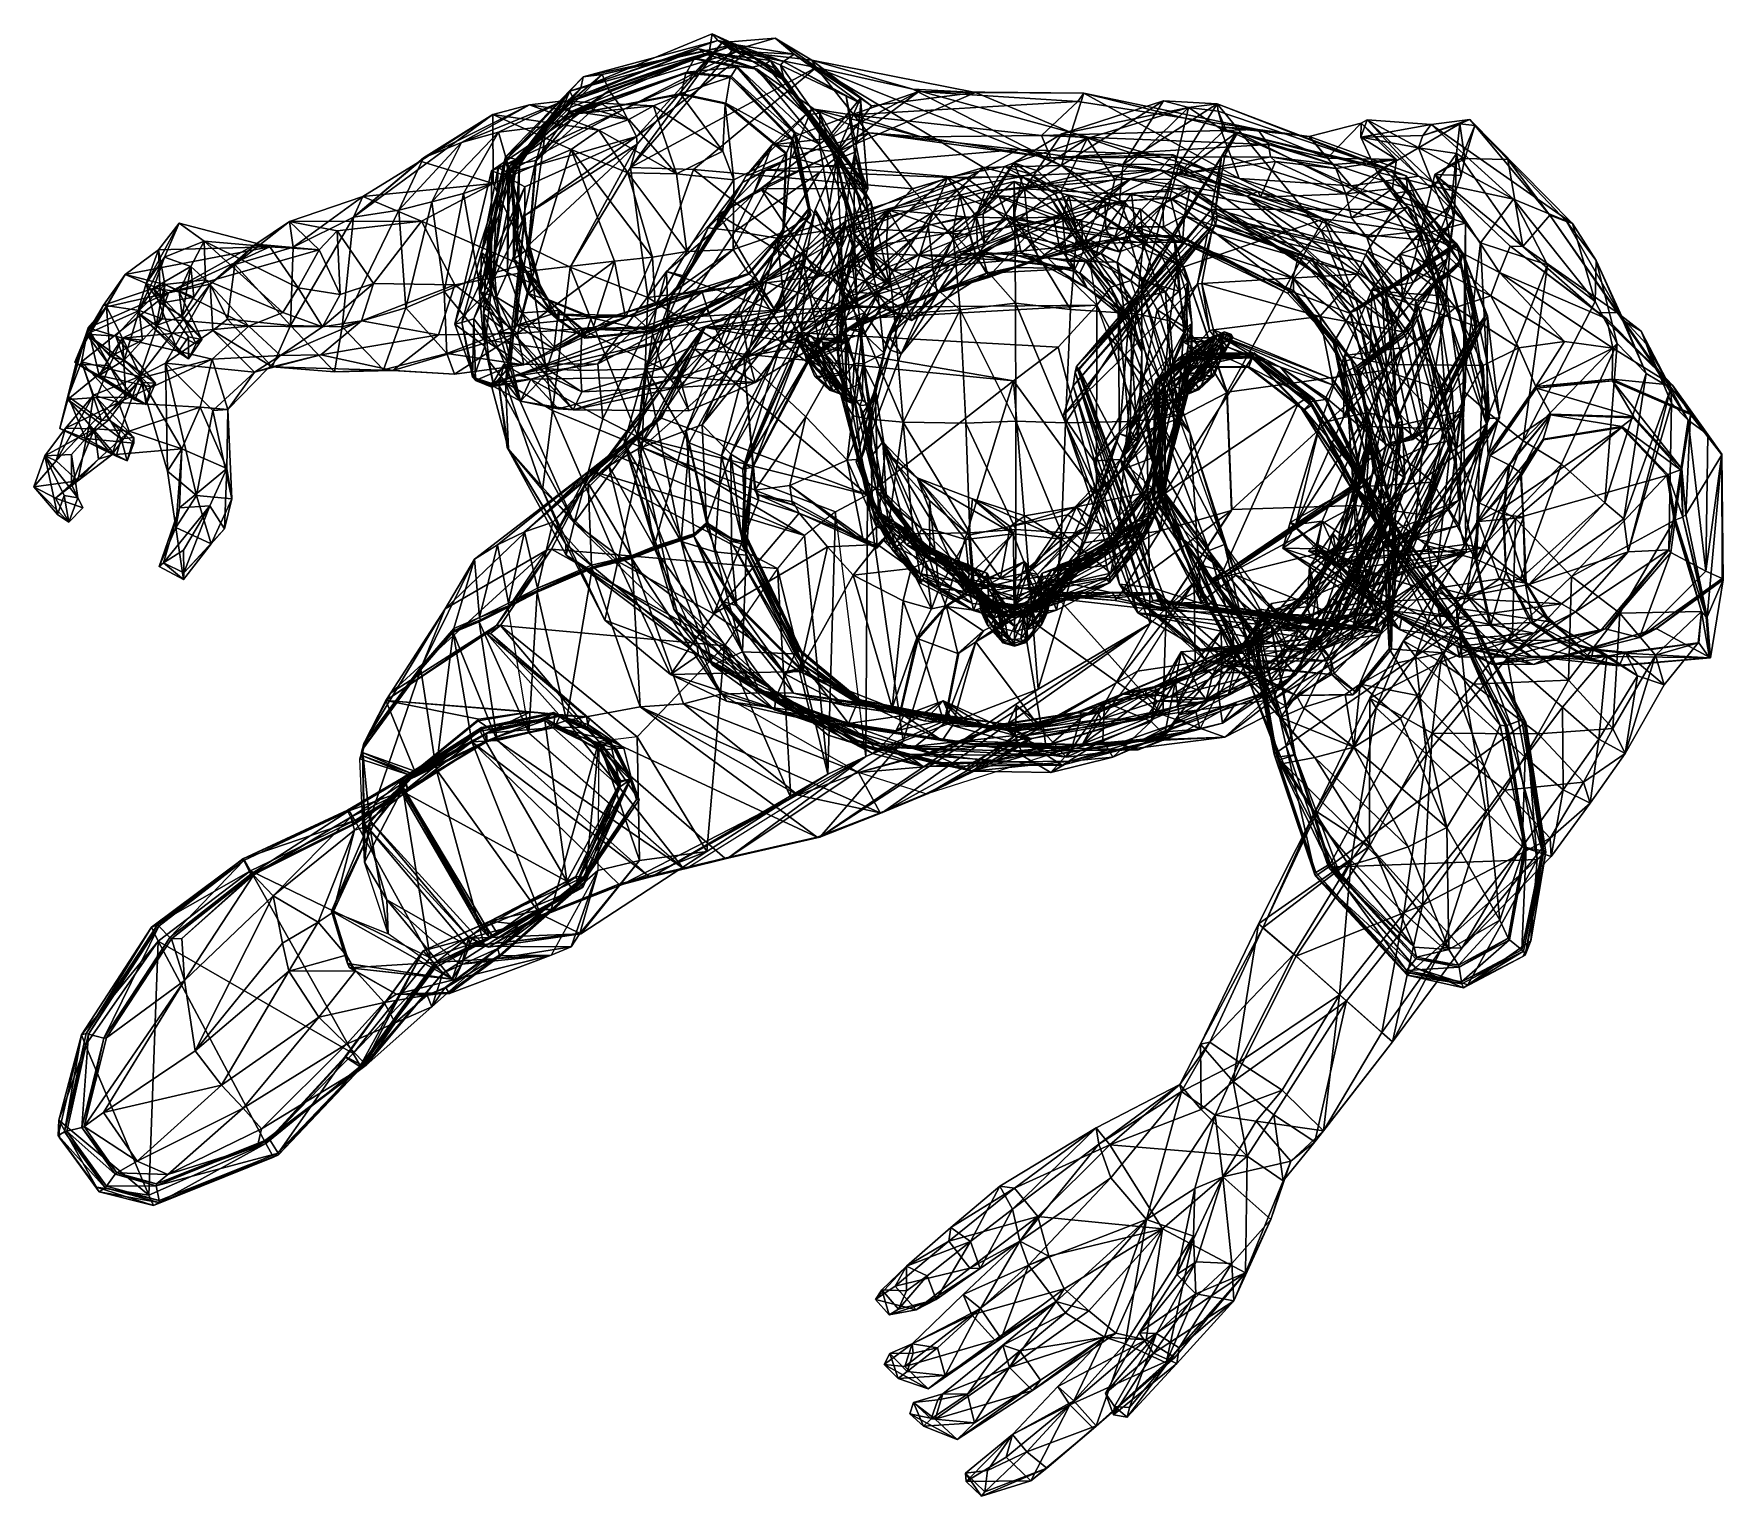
# Model space of a CAD drawing. Extents: x -19 to 185, y -33 to 46.
# Drawn here: x -18.6 to 52.9, y -16.3 to 45.6 of the extents above; entities outside this region: 1.
import ezdxf
from ezdxf.enums import TextEntityAlignment as Align

# ---------------------------------------------------------------- set-up
doc = ezdxf.new("R2010")
doc.units = 0
doc.layers.get('0').update_dxf_attribs({"linetype": 'CONTINUOUS'})
for name, color, linetype in [('ASHADE', 7, 'CONTINUOUS'), ('OBJECT_1', 151, 'CONTINUOUS'), ('OBJECT_10', 160, 'CONTINUOUS'), ('OBJECT_11', 160, 'CONTINUOUS'), ('OBJECT_12', 41, 'CONTINUOUS'), ('OBJECT_13', 151, 'CONTINUOUS'), ('OBJECT_14', 151, 'CONTINUOUS'), ('OBJECT_15', 40, 'CONTINUOUS'), ('OBJECT_16', 160, 'CONTINUOUS'), ('OBJECT_17', 160, 'CONTINUOUS'), ('OBJECT_18', 160, 'CONTINUOUS'), ('OBJECT_19', 41, 'CONTINUOUS'), ('OBJECT_2', 160, 'CONTINUOUS'), ('OBJECT_3', 160, 'CONTINUOUS'), ('OBJECT_4', 151, 'CONTINUOUS'), ('OBJECT_5', 151, 'CONTINUOUS'), ('OBJECT_6', 40, 'CONTINUOUS'), ('OBJECT_7', 151, 'CONTINUOUS'), ('OBJECT_8', 41, 'CONTINUOUS'), ('OBJECT_9', 160, 'CONTINUOUS')]:
    doc.layers.add(name, color=color, linetype=linetype)
doc.styles.add('ASHADE', font='simplex.shx', dxfattribs={"height": 0.2})

# ---------------------------------------------------------------- blocks, each defined once
blk = doc.blocks.new('OVERHEAD')
at = {"layer": 'ASHADE', "color": 7, "linetype": 'CONTINUOUS'}
for p, q in [((-0.27, 0.13), (-0.315, 0.152)), ((-0.204, 0.22), (-0.272, 0.293)), ((-0.11, 0.279), (-0.128, 0.326)), ((0, 0.3), (0, 0.4)), ((0.11, 0.279), (0.128, 0.326)), ((0.204, 0.22), (0.272, 0.293)), ((0.27, 0.13), (0.315, 0.152)), ((-0.27, -0.13), (-0.315, -0.152)), ((-0.204, -0.22), (-0.272, -0.293)), ((-0.11, -0.279), (-0.128, -0.326)), ((0, -0.3), (0, -0.4)), ((0.11, -0.279), (0.128, -0.326)), ((0.204, -0.22), (0.272, -0.293)), ((0.27, -0.13), (0.315, -0.152))]:
    blk.add_line(p, q, dxfattribs=at)
for start, end in [(25.67929, 154.32071), (205.67929, 334.32071)]:
    blk.add_arc((0, 0), 0.3, start, end, dxfattribs=at)
at = {"layer": 'ASHADE', "color": 7, "linetype": 'CONTINUOUS', "flags": 1}
for tag, p in [('GNAME', (0, 0.28)), ('LAX', (0, 0.265)), ('LAY', (0, 0.25)), ('LAZ', (0, 0.235)), ('INTENSITY', (0, 0.22)), ('COLOR', (0, 0.205)), ('CONEA', (0, 0.19)), ('CONED', (0, 0.175)), ('BEAMD', (0, 0.16))]:
    blk.add_attdef(tag, p, '', height=0.01, dxfattribs=at)

msp = doc.modelspace()

# ---------------------------------------------------------------- block references
ref = msp.add_blockref('OVERHEAD', (184.822, -32.634, 145.465))
ref.add_attrib('SNAME', 'OMNI01', dxfattribs={"layer": 'ASHADE', "color": 1, "linetype": 'CONTINUOUS', "height": 0.2, "style": 'ASHADE'}).set_placement((184.822, -32.734), align=Align.CENTER)

# ---------------------------------------------------------------- meshes
at = {"layer": 'OBJECT_1'}
mesh = msp.add_polyface(dxfattribs=at)
corners = [(24.616, 38.851, 85.957), (24.857, 38.942, 86.006), (25.554, 37.238, 84.893), (26.971, 34.9, 82.136), (26.057, 35.985, 83.421), (26.372, 34.14, 81.905), (26.206, 36.087, 83.465), (25.442, 37.195, 84.87), (26.331, 36.216, 83.51), (25.554, 37.238, 84.893), (25.442, 37.195, 84.87), (23.539, 39.698, 89.674), (23.858, 39.819, 89.738), (27.805, 35.175, 82.273), (25.33, 37.153, 84.847), (27.357, 38.826, 106.841), (27.49, 40.106, 104.886), (23.307, 39.059, 103.986), (23.459, 37.508, 106.032), (23.482, 37.179, 106.626), (27.327, 38.534, 107.416), (21.614, 36.745, 105.639), (21.56, 38.007, 103.54), (25.961, 41.195, 90.229), (22.863, 40.157, 93.313), (24.375, 38.76, 85.908), (23.219, 39.577, 89.609), (25.33, 37.153, 84.847), (21.264, 37.895, 103.48), (26.331, 36.216, 83.51), (27.135, 39.458, 85.684), (24.894, 41.383, 94.006), (21.32, 36.634, 105.579), (22.471, 40.009, 93.234), (21.457, 36.397, 106.207), (29.193, 42.78, 95.223), (22.808, 37.574, 84.779), (20.822, 39.142, 89.128), (26.057, 35.985, 83.421), (26.372, 34.14, 81.905), (15.707, 34.043, 81.193), (20.062, 39.54, 93)]
mesh.append_faces([[corners[k] for k in face] for face in [(0, 1, 2), (3, 4, 5), (4, 3, 6), (7, 8, 9), (8, 7, 6), (2, 10, 0), (11, 12, 1), (1, 0, 11), (6, 13, 8), (13, 6, 3), (6, 14, 4), (14, 6, 7), (15, 16, 17), (17, 18, 15), (18, 19, 20), (21, 18, 17), (20, 15, 18), (17, 22, 21), (23, 12, 24), (0, 25, 26), (26, 11, 0), (10, 27, 25), (25, 0, 10), (28, 22, 24), (29, 2, 1), (1, 30, 29), (24, 31, 23), (28, 32, 21), (21, 22, 28), (24, 33, 28), (34, 21, 32), (11, 26, 33), (18, 21, 34), (34, 19, 18), (24, 12, 11), (11, 33, 24), (17, 16, 35), (35, 31, 17), (24, 22, 17), (1, 12, 23), (23, 30, 1), (26, 25, 36), (36, 37, 26), (17, 31, 24), (27, 38, 36), (36, 25, 27), (36, 38, 39), (39, 40, 36), (26, 37, 41), (41, 33, 26)]])
mesh = msp.add_polyface(dxfattribs=at)
corners = [(38.443, 34.598, 106.769), (38.815, 28.323, 108.288), (37.373, 33.919, 108.427), (38.605, 28.209, 108.801), (37.081, 33.816, 108.888), (38.95, 28.179, 108.315), (37.877, 25.512, 108.474), (38.603, 28.197, 108.8), (26.372, 34.14, 81.905), (29.029, 29.324, 82.21), (26.971, 34.9, 82.136), (28.504, 28.243, 82.177), (31.778, 24.01, 82.388), (29.742, 29.667, 82.36), (27.805, 35.175, 82.273), (31.504, 42.348, 92.326), (31.844, 41.538, 87.196), (31.747, 41.519, 87.184), (31.127, 23.762, 82.255), (29.845, 40.073, 105.369), (29.538, 38.956, 107.286), (34.987, 36.37, 108.121), (37.272, 33.971, 108.399), (38.34, 34.651, 106.743), (35.86, 37.3, 106.41), (38.809, 39.863, 95.183), (31.459, 42.654, 95.927), (38.517, 39.914, 98.062), (27.49, 40.106, 104.886), (27.357, 38.826, 106.841), (30.248, 42.499, 91.475), (25.961, 41.195, 90.229), (24.894, 41.383, 94.006), (29.193, 42.78, 95.223), (38.363, 34.621, 106.742), (37.294, 33.941, 108.398), (37.373, 33.919, 108.427), (29.549, 39.465, 85.342), (29.458, 38.68, 107.81), (27.327, 38.534, 107.416), (37.075, 33.819, 108.887), (37.063, 33.81, 108.91), (38.443, 34.598, 106.769), (27.805, 35.175, 82.273), (26.331, 36.216, 83.51), (27.135, 39.458, 85.684), (34.862, 36.19, 108.653), (37.081, 33.816, 108.888), (39.462, 39.603, 88.683)]
mesh.append_faces([[corners[k] for k in face] for face in [(0, 1, 2), (2, 3, 4), (3, 2, 1), (5, 6, 7), (8, 9, 10), (9, 8, 11), (9, 12, 13), (10, 13, 14), (15, 16, 17), (13, 10, 9), (11, 18, 9), (19, 20, 21), (22, 23, 24), (25, 15, 26), (26, 27, 25), (21, 24, 19), (19, 28, 29), (29, 20, 19), (30, 31, 32), (32, 33, 30), (24, 21, 22), (34, 35, 36), (17, 37, 30), (30, 15, 17), (38, 20, 29), (29, 39, 38), (26, 15, 30), (30, 33, 26), (35, 22, 40), (40, 41, 35), (34, 23, 22), (22, 35, 34), (36, 42, 34), (16, 15, 25), (37, 43, 44), (44, 45, 37), (20, 38, 46), (41, 47, 36), (46, 21, 20), (36, 35, 41), (24, 27, 26), (26, 19, 24), (28, 19, 26), (26, 33, 28), (25, 48, 16), (22, 21, 46), (45, 31, 30), (30, 37, 45), (46, 40, 22)]])
mesh = msp.add_polyface(dxfattribs=at)
corners = [(12.312, 35.123, 88.06), (11.019, 33.844, 83.034), (10.936, 33.803, 83.072), (9.862, 24.945, 94.434), (9.673, 29.079, 93.914), (8.996, 28.829, 91.733), (9.325, 24.457, 92.294), (10.888, 27.838, 101.376), (13.611, 33.922, 102.097), (15.377, 35.517, 102.444), (19.235, 37.516, 103.165), (20.062, 39.54, 93), (15.775, 37.709, 92.549), (13.974, 36.05, 92.414), (21.264, 37.895, 103.48), (22.471, 40.009, 93.234), (9.854, 24.817, 94.44), (9.894, 24.889, 94.436), (9.349, 24.412, 92.298), (10.925, 24.264, 101.267), (20.822, 39.142, 89.128), (22.808, 37.574, 84.779), (15.707, 34.043, 81.193), (15.369, 36.885, 88.28), (11.446, 24.107, 103.738), (11.531, 27.349, 103.943), (11.501, 27.472, 103.387), (6.97, 28.06, 85.963), (13.951, 32.79, 104.687), (13.885, 33.025, 104.131), (15.634, 34.104, 105.06), (15.622, 34.38, 104.476), (19.419, 35.639, 105.807), (21.457, 36.397, 106.207), (21.32, 36.634, 105.579), (19.427, 35.98, 105.219), (11.368, 24.157, 103.178), (7.644, 23.922, 86.478)]
mesh.append_faces([[corners[k] for k in face] for face in [(0, 1, 2), (3, 4, 5), (5, 6, 3), (4, 7, 8), (9, 10, 11), (11, 12, 9), (8, 9, 12), (12, 13, 8), (8, 13, 4), (11, 10, 14), (14, 15, 11), (16, 17, 18), (7, 4, 3), (3, 19, 7), (20, 21, 22), (22, 23, 20), (24, 25, 26), (5, 0, 2), (2, 27, 5), (0, 13, 12), (26, 25, 28), (12, 23, 0), (28, 29, 26), (28, 30, 31), (32, 33, 34), (35, 31, 30), (30, 32, 35), (34, 35, 32), (31, 29, 28), (26, 36, 24), (22, 1, 0), (29, 31, 9), (0, 5, 4), (7, 26, 29), (29, 8, 7), (18, 17, 3), (0, 23, 22), (7, 19, 36), (37, 6, 5), (36, 26, 7), (9, 8, 29), (4, 13, 0), (5, 27, 37), (31, 35, 10), (14, 10, 35), (35, 34, 14), (20, 23, 12), (12, 11, 20), (10, 9, 31)]])
mesh = msp.add_polyface(dxfattribs=at)
corners = [(42.467, 33.202, 98.656), (40.332, 28.916, 106.868), (39.736, 28.454, 106.495), (42.906, 33.689, 98.836), (43.403, 29.369, 95.004), (42.871, 28.754, 98.363), (41.867, 36.323, 95.866), (42.848, 33.735, 98.87), (38.815, 28.323, 108.288), (38.443, 34.598, 106.769), (39.689, 28.519, 106.487), (42.409, 33.245, 98.698), (38.833, 28.234, 108.389), (40.357, 28.852, 106.873), (41.958, 36.07, 96.136), (38.164, 25.578, 107.956), (38.95, 28.179, 108.315), (39.761, 23.014, 89.261), (42.988, 29.347, 89.456), (41.622, 36.627, 98.642), (41.746, 35.866, 89.166), (38.538, 22.472, 94.026), (38.605, 28.209, 108.801), (38.603, 28.197, 108.8), (39.326, 26.152, 106.222), (38.517, 39.914, 98.062), (41.574, 36.765, 98.618), (41.808, 36.391, 95.803), (38.809, 39.863, 95.183), (41.8, 36.338, 95.808), (41.547, 36.655, 98.614), (41.622, 36.627, 98.642), (38.363, 34.621, 106.742), (38.34, 34.651, 106.743), (41.867, 36.323, 95.866), (41.746, 35.866, 89.166), (41.689, 35.909, 89.162), (35.86, 37.3, 106.41), (38.443, 34.598, 106.769), (41.699, 35.979, 89.16), (39.462, 39.603, 88.683)]
mesh.append_faces([[corners[k] for k in face] for face in [(0, 1, 2), (3, 4, 5), (4, 3, 6), (1, 0, 7), (8, 9, 10), (11, 2, 10), (8, 2, 12), (1, 3, 13), (3, 1, 7), (2, 11, 0), (14, 3, 7), (3, 14, 6), (13, 15, 16), (17, 4, 18), (2, 8, 10), (11, 9, 19), (18, 6, 20), (9, 11, 10), (6, 18, 4), (21, 5, 4), (12, 13, 16), (22, 12, 23), (24, 3, 5), (3, 24, 13), (12, 22, 8), (14, 11, 6), (11, 14, 0), (13, 12, 1), (25, 26, 27), (27, 28, 25), (29, 30, 31), (32, 30, 26), (26, 33, 32), (34, 35, 36), (26, 25, 37), (37, 33, 26), (31, 34, 29), (16, 23, 12), (19, 6, 11), (7, 0, 14), (12, 2, 1), (30, 32, 38), (39, 27, 29), (29, 36, 39), (28, 27, 39), (39, 40, 28), (38, 31, 30), (29, 27, 26), (26, 30, 29), (36, 29, 34)]])
mesh = msp.add_polyface(dxfattribs=at)
corners = [(28.439, 17.696, 105.677), (26.567, 16.62, 102.924), (26.403, 16.89, 105.275), (28.444, 16.647, 93.889), (31.46, 17.5, 90.691), (29.161, 17.018, 90.109), (33.543, 18.59, 94.915), (29.448, 17.571, 103.455), (31.779, 18.6, 103.975), (31.223, 17.487, 94.608), (31.94, 17.682, 90.788), (30.778, 17.319, 94.518), (28.935, 17.377, 103.351), (34.105, 20.4, 106.851), (31.237, 18.721, 106.256), (28.794, 17.83, 105.749), (29.748, 17.157, 85.624), (31.634, 20.345, 83.288), (30.535, 19.022, 83.739), (32.082, 20.515, 83.363), (30.491, 22.412, 82.49), (31.127, 23.762, 82.255), (31.666, 18.767, 85.364), (32.801, 19.197, 85.592), (32.534, 20.687, 83.45), (32.234, 18.982, 85.478), (33.264, 21.267, 83.642), (28.473, 17.867, 106.334), (26.248, 16.92, 105.899), (30.688, 18.618, 106.785), (31.778, 24.01, 82.388), (29.029, 29.324, 82.21), (28.504, 28.243, 82.177), (25.773, 15.564, 83.826), (28.091, 18.649, 82.162), (23.628, 15.801, 93.601), (33.957, 20.455, 107.473)]
mesh.append_faces([[corners[k] for k in face] for face in [(0, 1, 2), (3, 4, 5), (6, 7, 8), (7, 6, 9), (6, 10, 9), (4, 3, 11), (12, 3, 1), (3, 12, 11), (1, 0, 12), (13, 8, 14), (7, 0, 15), (0, 7, 12), (12, 9, 11), (9, 12, 7), (11, 10, 4), (10, 11, 9), (16, 17, 18), (19, 20, 17), (20, 19, 21), (17, 16, 22), (19, 23, 24), (23, 19, 25), (23, 26, 24), (7, 14, 8), (27, 2, 28), (2, 27, 0), (4, 16, 5), (16, 4, 22), (15, 29, 14), (25, 17, 22), (17, 25, 19), (30, 31, 21), (21, 24, 30), (24, 21, 19), (21, 32, 20), (14, 7, 15), (29, 15, 27), (18, 33, 16), (33, 18, 34), (5, 35, 3), (0, 27, 15), (10, 25, 4), (18, 17, 20), (34, 18, 20), (4, 25, 22), (25, 10, 23), (24, 26, 30), (13, 29, 36), (29, 13, 14)]])
mesh = msp.add_polyface(dxfattribs=at)
corners = [(38.283, 21.034, 92.984), (37.799, 22.169, 96.752), (38.527, 22.405, 93.985), (39.326, 26.152, 106.222), (37.863, 22.253, 96.779), (34.853, 20.733, 104.641), (42.871, 28.754, 98.363), (34.837, 20.344, 104.728), (33.543, 18.59, 94.915), (31.779, 18.6, 103.975), (37.425, 21.02, 96.425), (37.491, 21.098, 96.45), (39.761, 23.014, 89.261), (38.164, 25.578, 107.956), (40.357, 28.852, 106.873), (37.855, 20.553, 88.854), (43.403, 29.369, 95.004), (38.538, 22.472, 94.026), (31.94, 17.682, 90.788), (34.049, 18.932, 91.046), (34.105, 20.4, 106.851), (38.276, 20.985, 92.938), (37.877, 25.512, 108.474), (38.95, 28.179, 108.315), (34.805, 20.648, 104.615), (34.199, 20.571, 106.876), (34.16, 20.478, 106.856), (37.778, 20.502, 88.848), (34.89, 20.423, 104.742), (32.801, 19.197, 85.592), (33.264, 21.267, 83.642), (34.448, 19.574, 86.25), (33.957, 20.455, 107.473), (33.965, 20.461, 107.475), (33.863, 21.175, 84.069), (35.872, 19.546, 86.987), (31.778, 24.01, 82.388)]
mesh.append_faces([[corners[k] for k in face] for face in [(0, 1, 2), (3, 4, 5), (4, 3, 6), (7, 8, 9), (8, 7, 10), (1, 0, 11), (12, 0, 2), (13, 14, 3), (0, 12, 15), (16, 12, 17), (4, 2, 1), (18, 8, 19), (2, 4, 17), (10, 19, 8), (9, 20, 7), (19, 10, 21), (22, 23, 13), (6, 17, 4), (11, 24, 1), (25, 24, 26), (0, 27, 21), (7, 26, 28), (26, 7, 20), (21, 11, 0), (11, 21, 10), (27, 0, 15), (5, 1, 24), (28, 10, 7), (10, 28, 11), (24, 25, 5), (1, 5, 4), (13, 5, 25), (5, 13, 3), (24, 11, 28), (19, 29, 18), (30, 29, 31), (29, 19, 31), (26, 32, 33), (31, 34, 30), (32, 26, 20), (34, 31, 35), (26, 24, 28), (26, 33, 25), (30, 34, 36), (21, 27, 35), (2, 17, 12), (22, 25, 33), (25, 22, 13), (31, 21, 35), (21, 31, 19)]])
mesh = msp.add_polyface(dxfattribs=at)
corners = [(13.957, 18.904, 103.277), (10.882, 24.155, 101.263), (11.322, 24.049, 103.176), (10.521, 21.526, 94.553), (12.115, 17.735, 91.483), (9.325, 24.362, 92.338), (13.543, 17.716, 94.226), (13.878, 18.74, 101.302), (11.132, 21.496, 94.47), (9.854, 24.817, 94.44), (19.235, 15.19, 89.468), (10.462, 17.672, 86.582), (10.547, 21.594, 94.568), (13.151, 18.545, 101.447), (13.129, 18.609, 101.443), (9.453, 24.111, 92.55), (11.113, 21.425, 94.428), (13.884, 18.659, 101.302), (13.946, 18.706, 103.275), (13.967, 18.812, 103.377), (7.674, 23.803, 86.483), (14.004, 18.882, 103.843), (9.349, 24.412, 92.298), (7.692, 23.872, 86.472), (7.674, 23.803, 86.483), (10.929, 24.227, 101.262), (9.894, 24.889, 94.436), (9.854, 24.817, 94.44), (11.372, 24.12, 103.174), (10.882, 24.155, 101.263), (9.325, 24.362, 92.338), (9.325, 24.457, 92.294), (7.644, 23.922, 86.478), (11.441, 24.095, 103.738), (11.441, 24.095, 103.738), (11.447, 24.103, 103.737), (11.322, 24.049, 103.176), (11.368, 24.157, 103.178), (11.446, 24.107, 103.738), (10.925, 24.264, 101.267), (9.862, 24.945, 94.434)]
mesh.append_faces([[corners[k] for k in face] for face in [(0, 1, 2), (3, 4, 5), (4, 3, 6), (1, 0, 7), (1, 8, 9), (10, 11, 4), (8, 1, 7), (12, 13, 3), (13, 12, 14), (15, 3, 5), (16, 14, 12), (14, 16, 17), (3, 15, 12), (14, 18, 13), (7, 19, 17), (19, 7, 0), (18, 14, 19), (20, 4, 11), (4, 20, 5), (13, 6, 3), (15, 8, 16), (8, 15, 5), (8, 17, 16), (17, 8, 7), (21, 18, 19), (8, 5, 9), (14, 17, 19), (15, 16, 12), (19, 0, 21), (22, 23, 24), (25, 26, 27), (28, 25, 29), (22, 30, 27), (27, 29, 25), (24, 30, 22), (23, 22, 31), (31, 32, 23), (0, 33, 21), (33, 0, 2), (34, 35, 28), (29, 36, 28), (37, 28, 35), (35, 38, 37), (39, 25, 28), (28, 37, 39), (25, 39, 40), (28, 36, 34), (40, 26, 25), (40, 31, 22)]])
mesh = msp.add_polyface(dxfattribs=at)
corners = [(23.015, 15.865, 102.345), (28.444, 16.647, 93.889), (23.628, 15.801, 93.601), (26.567, 16.62, 102.924), (10.462, 17.672, 86.582), (19.235, 15.19, 89.468), (16.295, 14.359, 85.268), (23.524, 15.815, 93.592), (19.33, 15.162, 89.423), (22.528, 16.398, 93.595), (13.543, 17.716, 94.226), (22.785, 16.161, 102.209), (22.421, 16.417, 93.588), (22.76, 16.102, 104.564), (26.248, 16.92, 105.899), (26.403, 16.89, 105.275), (29.748, 17.157, 85.624), (22.117, 14.877, 88.806), (29.161, 17.018, 90.109), (25.773, 15.564, 83.826), (21.887, 14.836, 88.764), (15.697, 17.2, 101.46), (22.605, 16.158, 105.185), (22.671, 16.126, 104.54), (22.577, 16.168, 104.534), (22.616, 16.158, 105.187), (16.274, 17.284, 103.544), (16.338, 17.352, 104.133), (22.923, 15.889, 102.33), (22.881, 16.13, 102.212), (13.946, 18.706, 103.275), (13.151, 18.545, 101.447), (19.234, 13.473, 84.169), (19.14, 13.467, 84.198), (12.115, 17.735, 91.483), (14.004, 18.882, 103.843)]
mesh.append_faces([[corners[k] for k in face] for face in [(0, 1, 2), (1, 0, 3), (4, 5, 6), (7, 8, 9), (10, 11, 12), (13, 14, 15), (16, 17, 18), (17, 16, 19), (8, 7, 20), (11, 10, 21), (22, 23, 24), (23, 22, 25), (22, 26, 27), (20, 2, 17), (2, 28, 0), (28, 2, 7), (2, 20, 7), (11, 23, 29), (28, 13, 0), (13, 28, 23), (29, 12, 11), (23, 11, 24), (9, 5, 12), (30, 21, 31), (21, 30, 26), (5, 9, 8), (12, 29, 9), (20, 32, 33), (10, 31, 21), (20, 6, 8), (7, 29, 28), (29, 7, 9), (32, 20, 17), (6, 20, 33), (34, 12, 5), (21, 24, 11), (13, 3, 0), (3, 13, 15), (24, 21, 26), (2, 18, 17), (12, 34, 10), (14, 13, 25), (19, 32, 17), (28, 29, 23), (23, 25, 13), (5, 8, 6), (26, 22, 24), (35, 26, 30), (26, 35, 27)]])
at = {"layer": 'OBJECT_10'}
mesh = msp.add_polyface(dxfattribs=at)
corners = [(41.482, 37.8, 132.297), (40.753, 36.921, 132.025), (39.754, 35.097, 131.32), (41.362, 38.413, 132.87), (41.55, 38.958, 133.024), (39.986, 40.791, 133.902), (41.736, 41.811, 136.69), (41.59, 40.56, 134.717), (41.34, 36.761, 130.721), (41.177, 36.076, 131.574), (41.122, 38.033, 131.28), (40.623, 39.153, 131.997), (40.162, 41.316, 134.746), (42.153, 41.996, 139.986), (37.547, 41.24, 133.45), (38.233, 39.769, 131.244), (39.512, 38.279, 131.422), (38.879, 39.072, 132.191), (38.896, 38.843, 130.46), (43.994, 38.625, 146.028), (40.579, 39.355, 146.918), (42.601, 36.773, 148.075), (39.818, 37.615, 129.649), (40.514, 41.779, 138.977), (39.995, 39.592, 146.079), (41.972, 37.601, 147.254), (37.814, 41.974, 139.259), (37.554, 41.836, 139.251), (39.057, 40.299, 134.241), (40.18, 37.283, 130.738), (42.358, 41.738, 138.233), (41.194, 34.518, 130.041), (41.94, 40.323, 135.127), (41.782, 39.624, 133.806), (41.785, 40.341, 135.226), (40.08, 37.255, 130.871), (39.832, 36.138, 129.956), (39.198, 36.295, 130.596), (40.669, 39.66, 132.528), (43.411, 35.52, 128.194), (44.4, 36.62, 132.501)]
mesh.append_faces([[corners[k] for k in face] for face in [(0, 1, 2), (3, 1, 0), (0, 4, 3), (5, 6, 7), (8, 0, 9), (10, 4, 0), (11, 7, 4), (12, 13, 6), (12, 5, 14), (15, 16, 17), (18, 11, 10), (19, 20, 21), (8, 22, 18), (23, 12, 14), (20, 24, 25), (26, 27, 24), (14, 28, 27), (28, 14, 15), (22, 29, 16), (20, 25, 21), (30, 6, 13), (22, 31, 29), (26, 24, 20), (23, 14, 26), (14, 27, 26), (28, 15, 17), (22, 16, 18), (7, 32, 33), (30, 34, 32), (35, 36, 37), (5, 15, 14), (8, 18, 10), (19, 26, 20), (38, 33, 32), (32, 34, 38), (6, 30, 32), (3, 35, 37), (37, 1, 3), (32, 7, 6), (7, 33, 3), (3, 4, 7), (38, 35, 3), (3, 33, 38), (39, 35, 38), (38, 34, 40), (11, 5, 7), (8, 10, 0), (10, 11, 4), (5, 12, 6), (12, 23, 13), (19, 23, 26), (5, 11, 15), (15, 18, 16), (18, 15, 11)]])
mesh = msp.add_polyface(dxfattribs=at)
corners = [(44.941, 30.696, 120.119), (48.179, 30.999, 120.302), (48.188, 30.938, 120.169), (48.394, 33.816, 133.721), (47.572, 33.822, 129.61), (44.4, 36.62, 132.501), (50.69, 29.987, 129.535), (49.605, 32.504, 131.055), (49.404, 33.031, 133.036), (45.541, 37.94, 136.343), (50.65, 30.629, 132.598), (49.938, 31.578, 128.71), (49.611, 31.246, 135.722), (48.672, 33.479, 134.982), (47.501, 36.022, 140.098), (48.39, 32.518, 140.431), (41.785, 40.341, 135.226), (42.358, 41.738, 138.233), (43.757, 40.293, 137.874), (48.39, 32.518, 140.431), (47.456, 34.288, 143.639), (44.411, 28.393, 144.058), (42.153, 41.996, 139.986), (46.24, 37.682, 138.262), (40.514, 41.779, 138.977), (46.497, 37.596, 143.707), (43.994, 38.625, 146.028), (47.456, 34.288, 143.639), (43.411, 35.52, 128.194), (48.203, 32.312, 123.012), (46.164, 32.599, 121.45), (45.437, 35.845, 146.159), (42.969, 29.559, 145.237), (50.723, 30.754, 122.98), (47.947, 33.551, 126.04), (43.037, 34.534, 126.548), (42.71, 31.583, 121.619), (41.542, 34.033, 126.338), (44.225, 32.333, 121.183), (42.601, 36.773, 148.075), (45.437, 35.845, 146.159), (43.86, 36.627, 129.896), (51.382, 29.276, 127.309), (40.669, 39.66, 132.528), (42.601, 36.773, 148.075)]
mesh.append_faces([[corners[k] for k in face] for face in [(0, 1, 2), (3, 4, 5), (6, 7, 8), (5, 9, 3), (8, 10, 6), (11, 4, 3), (12, 13, 14), (14, 15, 12), (3, 7, 11), (16, 17, 18), (18, 5, 16), (19, 20, 21), (22, 23, 9), (9, 18, 22), (24, 25, 22), (26, 27, 25), (28, 29, 30), (18, 9, 5), (31, 32, 21), (3, 8, 7), (13, 23, 14), (8, 3, 13), (11, 33, 4), (29, 34, 33), (30, 35, 28), (33, 34, 4), (17, 22, 18), (36, 37, 38), (27, 14, 25), (23, 25, 14), (23, 22, 25), (31, 21, 20), (26, 39, 40), (27, 15, 14), (34, 29, 28), (28, 41, 34), (38, 37, 35), (35, 30, 38), (10, 8, 13), (13, 12, 10), (41, 5, 4), (42, 11, 7), (4, 34, 41), (9, 23, 13), (5, 41, 43), (13, 3, 9), (43, 41, 28), (24, 26, 25), (26, 40, 27), (32, 31, 44), (30, 0, 38), (29, 1, 0), (0, 30, 29), (1, 29, 33)]])
mesh = msp.add_polyface(dxfattribs=at)
corners = [(39.754, 35.097, 131.32), (41.177, 36.076, 131.574), (41.482, 37.8, 132.297), (41.203, 28.897, 123.018), (40.589, 26.653, 123.888), (37.7, 29.002, 126.64), (38.673, 31.624, 126.681), (34.793, 24.849, 134.008), (36.805, 29.377, 131.409), (35.828, 29.123, 130.835), (36.855, 32.013, 130.544), (38.006, 34.782, 130.184), (37.946, 32.144, 130.912), (36.805, 29.377, 131.409), (37.86, 29.601, 132.376), (39.331, 32.349, 131.595), (37.86, 29.601, 132.376), (37.213, 26.432, 126.871), (34.558, 24.942, 132.621), (37.213, 26.432, 126.871), (35.828, 29.123, 130.835), (41.542, 34.033, 126.338), (42.71, 31.583, 121.619), (40.753, 36.921, 132.025), (39.198, 36.295, 130.596), (40.461, 32.899, 130.481), (42.969, 29.559, 145.237), (42.601, 36.773, 148.075), (41.866, 30.508, 145.87), (38.474, 29.392, 131.438), (41.975, 30.958, 145.879), (41.675, 25.868, 145.495), (41.26, 25.485, 144.701), (38.975, 28.996, 130.309), (41.869, 29.662, 130.643), (41.194, 34.518, 130.041), (41.703, 24.807, 143.072), (41.094, 33.843, 129.174), (41.972, 37.601, 147.254), (39.818, 37.615, 129.649), (37.415, 23.774, 133.301), (41.869, 29.662, 130.643), (38.975, 28.996, 130.309), (39.303, 34.471, 128.737), (41.34, 36.761, 130.721), (38.474, 29.392, 131.438), (43.037, 34.534, 126.548), (39.832, 36.138, 129.956), (40.08, 37.255, 130.871), (43.411, 35.52, 128.194), (36.64, 24.492, 134.05), (42.495, 25.783, 122.888)]
mesh.append_faces([[corners[k] for k in face] for face in [(0, 1, 2), (3, 4, 5), (5, 6, 3), (7, 8, 9), (6, 5, 10), (10, 11, 6), (11, 10, 12), (12, 0, 11), (13, 14, 15), (12, 15, 1), (16, 8, 7), (15, 12, 13), (17, 5, 4), (18, 9, 19), (10, 20, 13), (13, 12, 10), (6, 21, 22), (22, 3, 6), (0, 23, 24), (24, 11, 0), (1, 0, 12), (25, 1, 15), (26, 27, 28), (29, 15, 14), (30, 31, 32), (33, 34, 35), (36, 26, 28), (29, 33, 37), (38, 30, 28), (39, 37, 35), (38, 28, 27), (40, 41, 42), (11, 43, 6), (43, 21, 6), (37, 44, 25), (45, 40, 42), (29, 37, 25), (30, 32, 28), (33, 35, 37), (36, 28, 32), (43, 11, 24), (46, 47, 48), (24, 47, 43), (47, 46, 21), (21, 43, 47), (48, 49, 46), (10, 5, 17), (17, 20, 10), (50, 45, 16), (25, 44, 1), (29, 25, 15), (37, 39, 44), (51, 3, 22)]])
mesh = msp.add_polyface(dxfattribs=at)
corners = [(48.188, 30.938, 120.169), (48.179, 30.999, 120.302), (51.45, 29.574, 120.997), (44.973, 30.619, 120.02), (43.006, 27.782, 122.063), (42.935, 27.817, 122.1), (51.487, 29.514, 120.835), (44.941, 30.696, 120.119), (42.546, 25.772, 122.862), (52.814, 27.828, 121.064), (52.809, 27.804, 120.92), (48.854, 23.705, 131.161), (50.69, 29.987, 129.535), (50.65, 30.629, 132.598), (47.863, 25.773, 136.853), (49.611, 31.246, 135.722), (48.39, 32.518, 140.431), (46.029, 27.407, 141.733), (52.223, 28.663, 122.967), (50.723, 30.754, 122.98), (49.938, 31.578, 128.71), (51.382, 29.276, 127.309), (43.551, 25.287, 122.114), (43.801, 27.378, 120.394), (43.832, 27.384, 120.349), (44.321, 27.026, 120.28), (44.291, 27.043, 120.281), (45.256, 28.47, 118.435), (45.572, 29.53, 117.422), (45.565, 29.49, 117.44), (45.273, 28.44, 118.443), (51.289, 25.273, 114.963), (49.087, 29.408, 116.357), (51.119, 27.212, 115.149), (50.534, 26.975, 116.155), (50.483, 26.929, 116.134), (48.568, 28.965, 116.523), (51.062, 27.175, 115.13), (48.578, 29.007, 116.531), (49.065, 29.375, 116.342), (42.969, 29.559, 145.237), (41.913, 24.006, 141.559), (44.411, 28.393, 144.058), (52.13, 22.882, 124.192), (52.223, 28.663, 122.967), (51.382, 29.276, 127.309), (50.571, 23.79, 128.763), (48.666, 25.089, 133.659), (49.605, 32.504, 131.055), (50.69, 29.987, 129.535), (42.71, 31.583, 121.619), (42.495, 25.783, 122.888), (44.225, 32.333, 121.183)]
mesh.append_faces([[corners[k] for k in face] for face in [(0, 1, 2), (3, 4, 5), (2, 6, 0), (0, 3, 7), (5, 7, 3), (5, 4, 8), (9, 10, 6), (6, 2, 9), (11, 12, 13), (14, 15, 16), (16, 17, 14), (18, 19, 20), (20, 21, 18), (22, 23, 24), (25, 26, 27), (24, 23, 28), (28, 29, 24), (27, 30, 25), (28, 23, 4), (8, 4, 23), (4, 3, 28), (29, 27, 26), (6, 10, 31), (32, 28, 3), (31, 33, 6), (0, 6, 33), (33, 32, 0), (3, 0, 32), (26, 24, 29), (34, 35, 36), (37, 34, 38), (36, 38, 34), (38, 27, 29), (38, 39, 37), (29, 39, 38), (38, 36, 30), (39, 32, 33), (33, 37, 39), (30, 27, 38), (28, 32, 39), (39, 29, 28), (40, 41, 42), (42, 17, 16), (43, 44, 45), (46, 45, 12), (15, 14, 47), (47, 13, 15), (48, 49, 21), (50, 5, 51), (5, 50, 52), (19, 2, 1), (52, 7, 5), (18, 9, 2), (2, 19, 18)]])
mesh = msp.add_polyface(dxfattribs=at)
corners = [(52.809, 27.804, 120.92), (52.814, 27.828, 121.064), (52.831, 22.565, 122.439), (52.871, 22.521, 122.267), (50.029, 20.446, 124.96), (50.041, 20.453, 124.885), (52.871, 22.521, 122.267), (52.831, 22.565, 122.439), (50.571, 23.79, 128.763), (47.679, 20.361, 129.756), (47.876, 20.445, 128.605), (50.65, 30.629, 132.598), (48.666, 25.089, 133.659), (48.854, 23.705, 131.161), (50.659, 23.673, 127.576), (47.376, 19.555, 124.235), (47.406, 19.576, 124.214), (48.726, 19.45, 123.587), (46.251, 19.298, 125.04), (48.447, 18.878, 124.191), (52.332, 19.213, 121.123), (52.193, 20.951, 117.901), (51.289, 25.273, 114.963), (52.809, 27.804, 120.92), (52.294, 19.22, 121.075), (51.842, 19.854, 120.24), (51.952, 21.176, 117.773), (48.708, 19.414, 123.604), (48.477, 18.91, 124.183), (47.292, 19.165, 124.693), (52.148, 20.944, 117.904), (50.852, 25.06, 115.819), (51.159, 25.162, 114.901), (52.148, 20.944, 117.904), (51.952, 21.176, 117.773), (50.534, 26.975, 116.155), (51.062, 27.175, 115.13), (46.248, 19.28, 125.101), (50.796, 25.026, 115.816), (50.483, 26.929, 116.134), (47.303, 19.134, 124.717), (51.806, 19.856, 120.213), (51.119, 27.212, 115.149), (51.289, 25.273, 114.963), (50.571, 23.79, 128.763), (50.659, 23.673, 127.576), (51.382, 29.276, 127.309), (52.13, 22.882, 124.192), (49.331, 20.074, 126.068), (50.69, 29.987, 129.535), (44.651, 22.323, 136.207), (44.852, 18.926, 126.098), (51.382, 29.276, 127.309), (46.616, 21.165, 131.088), (52.814, 27.828, 121.064), (52.223, 28.663, 122.967)]
mesh.append_faces([[corners[k] for k in face] for face in [(0, 1, 2), (2, 3, 0), (4, 5, 6), (6, 7, 4), (8, 9, 10), (11, 12, 13), (10, 14, 8), (15, 16, 17), (18, 19, 20), (20, 5, 18), (21, 22, 23), (6, 5, 20), (20, 21, 6), (23, 6, 21), (24, 25, 26), (27, 28, 29), (29, 15, 27), (26, 30, 24), (31, 32, 33), (27, 25, 24), (33, 34, 31), (35, 36, 32), (32, 31, 35), (24, 28, 27), (37, 18, 5), (35, 31, 38), (5, 4, 37), (38, 39, 35), (19, 40, 29), (24, 20, 19), (19, 28, 24), (21, 20, 24), (29, 28, 19), (24, 30, 21), (41, 25, 27), (27, 17, 41), (17, 27, 15), (32, 36, 42), (42, 43, 32), (26, 25, 41), (38, 31, 34), (44, 45, 46), (7, 47, 48), (49, 13, 8), (48, 47, 14), (13, 12, 50), (14, 10, 48), (4, 48, 51), (48, 4, 7), (52, 14, 47), (53, 9, 8), (8, 13, 53), (54, 55, 47), (47, 7, 54)]])
mesh = msp.add_polyface(dxfattribs=at)
corners = [(35.661, 23.822, 133.63), (36.159, 23.524, 132.857), (39.255, 20.885, 131.035), (39.173, 20.416, 131.461), (38.636, 21.212, 132.73), (34.247, 23.852, 134.498), (35.966, 23.768, 136.689), (35.613, 23.398, 135.812), (38.006, 21.578, 135.278), (35.9, 24.994, 134.768), (35.324, 23.726, 136.631), (35.673, 24.032, 135.622), (41.588, 21.735, 136.172), (38.512, 22.626, 136.592), (41.609, 20.912, 134.026), (34.558, 24.942, 132.621), (37.446, 22.444, 127.884), (38.373, 21.359, 128.909), (40.958, 20.509, 125.191), (37.213, 26.432, 126.871), (35.828, 29.123, 130.835), (34.793, 24.849, 134.008), (37.86, 29.601, 132.376), (40.589, 26.653, 123.888), (40.366, 23.956, 124.631), (37.213, 26.432, 126.871), (36.64, 24.492, 134.05), (36.554, 23.586, 135.07), (37.45, 22.492, 136.805), (37.426, 23.01, 134.432), (36.373, 23.188, 136.705), (36.271, 23.657, 138.922), (36.476, 23.252, 137.895), (41.675, 25.868, 145.495), (38.118, 22.651, 141.359), (37.382, 23.229, 139.929), (37.652, 22.686, 134.795), (37.644, 22.086, 137.461), (41.991, 23.684, 133.303), (37.415, 23.774, 133.301), (41.26, 25.485, 144.701), (42.641, 23.872, 139.882), (38.474, 29.392, 131.438), (41.703, 24.807, 143.072)]
mesh.append_faces([[corners[k] for k in face] for face in [(0, 1, 2), (2, 3, 0), (3, 4, 5), (5, 0, 3), (6, 7, 8), (9, 5, 7), (6, 10, 11), (12, 13, 8), (11, 7, 6), (8, 13, 6), (7, 11, 9), (14, 8, 4), (1, 15, 16), (16, 17, 1), (18, 16, 19), (20, 15, 21), (21, 9, 22), (15, 0, 5), (23, 24, 25), (19, 16, 15), (5, 21, 15), (17, 16, 18), (26, 22, 9), (27, 9, 11), (5, 9, 21), (27, 28, 29), (30, 11, 10), (31, 10, 32), (33, 34, 35), (36, 29, 28), (37, 28, 35), (38, 39, 29), (32, 6, 13), (2, 1, 17), (32, 10, 6), (36, 28, 37), (38, 29, 36), (37, 35, 34), (15, 1, 0), (35, 30, 31), (27, 39, 26), (31, 40, 35), (32, 13, 41), (30, 27, 11), (27, 26, 9), (31, 30, 10), (35, 28, 30), (27, 29, 39), (42, 26, 39), (43, 31, 32), (27, 30, 28), (7, 5, 4), (4, 8, 7)]])
mesh = msp.add_polyface(dxfattribs=at)
corners = [(44.852, 18.926, 126.098), (43.52, 19.521, 129.517), (41.603, 19.729, 130.094), (43.098, 18.942, 125.567), (39.173, 20.416, 131.461), (41.713, 19.246, 130.656), (41.828, 20.004, 131.649), (38.636, 21.212, 132.73), (44.859, 20.256, 130.964), (41.588, 21.735, 136.172), (44.291, 22.566, 137.162), (42.641, 23.872, 139.882), (38.512, 22.626, 136.592), (38.006, 21.578, 135.278), (41.609, 20.912, 134.026), (46.03, 21.502, 132.771), (39.255, 20.885, 131.035), (43.797, 19.257, 130.218), (42.546, 25.772, 122.862), (42.495, 25.783, 122.888), (42.935, 27.817, 122.1), (42.431, 23.368, 123.582), (42.378, 23.397, 123.612), (38.373, 21.359, 128.909), (41.811, 19.719, 125.197), (42.378, 23.397, 123.612), (42.431, 23.368, 123.582), (43.037, 20.619, 124.238), (37.213, 26.432, 126.871), (40.366, 23.956, 124.631), (40.958, 20.509, 125.191), (42.997, 20.598, 124.267), (43.832, 27.384, 120.349), (43.591, 25.282, 122.088), (43.551, 25.287, 122.114), (43.691, 22.835, 122.878), (43.673, 22.836, 122.893), (43.673, 22.836, 122.893), (44.723, 20.706, 124.516), (43.801, 27.378, 120.394), (43.764, 19.95, 124.272), (43.717, 19.919, 124.3), (41.703, 24.807, 143.072), (36.476, 23.252, 137.895), (41.913, 24.006, 141.559), (36.271, 23.657, 138.922), (41.26, 25.485, 144.701), (37.415, 23.774, 133.301), (41.991, 23.684, 133.303), (41.869, 29.662, 130.643), (40.589, 26.653, 123.888), (40.366, 23.956, 124.631), (41.675, 25.868, 145.495), (37.382, 23.229, 139.929), (44.651, 22.323, 136.207), (44.411, 28.393, 144.058), (42.969, 29.559, 145.237), (41.203, 28.897, 123.018), (44.743, 19.249, 124.651)]
mesh.append_faces([[corners[k] for k in face] for face in [(0, 1, 2), (2, 3, 0), (4, 5, 6), (6, 7, 4), (8, 6, 5), (9, 10, 11), (11, 12, 9), (13, 14, 9), (14, 6, 8), (9, 14, 15), (16, 2, 5), (5, 4, 16), (5, 17, 8), (18, 19, 20), (19, 18, 21), (21, 22, 19), (7, 6, 14), (3, 16, 23), (23, 24, 3), (25, 26, 27), (17, 5, 2), (28, 29, 30), (2, 1, 17), (30, 24, 23), (27, 31, 25), (32, 33, 34), (35, 36, 34), (34, 33, 35), (37, 38, 27), (39, 34, 18), (21, 18, 34), (34, 36, 21), (27, 26, 37), (40, 27, 38), (40, 41, 31), (31, 27, 40), (2, 16, 3), (42, 43, 44), (45, 42, 46), (47, 48, 49), (50, 22, 51), (43, 11, 44), (52, 53, 46), (10, 9, 54), (11, 55, 44), (56, 42, 44), (41, 24, 30), (57, 19, 22), (22, 50, 57), (31, 30, 29), (30, 31, 41), (24, 41, 58), (58, 3, 24), (29, 25, 31)]])
mesh = msp.add_polyface(dxfattribs=at)
corners = [(46.03, 21.502, 132.771), (44.651, 22.323, 136.207), (41.588, 21.735, 136.172), (44.859, 20.256, 130.964), (41.609, 20.912, 134.026), (47.679, 20.361, 129.756), (43.797, 19.257, 130.218), (43.52, 19.521, 129.517), (47.876, 20.445, 128.605), (44.291, 22.566, 137.162), (47.863, 25.773, 136.853), (46.029, 27.407, 141.733), (42.641, 23.872, 139.882), (46.74, 19.758, 124.393), (46.695, 19.729, 124.412), (45.304, 21.017, 123.85), (45.35, 21.028, 123.839), (47.292, 19.165, 124.693), (47.303, 19.134, 124.717), (45.808, 19.968, 124.662), (45.879, 19.981, 124.662), (47.406, 19.576, 124.214), (44.429, 25.152, 121.603), (44.541, 22.376, 122.819), (44.488, 22.389, 122.822), (44.406, 25.16, 121.635), (44.811, 20.705, 124.523), (44.723, 20.706, 124.516), (47.376, 19.555, 124.235), (43.691, 22.835, 122.878), (44.291, 27.043, 120.281), (43.591, 25.282, 122.088), (43.832, 27.384, 120.349), (43.673, 22.836, 122.893), (44.321, 27.026, 120.28), (43.764, 19.95, 124.272), (48.447, 18.878, 124.191), (46.251, 19.298, 125.04), (44.759, 19.265, 124.597), (46.695, 19.729, 124.412), (45.879, 19.981, 124.662), (44.811, 20.705, 124.523), (46.248, 19.28, 125.101), (44.743, 19.249, 124.651), (43.717, 19.919, 124.3), (43.691, 22.835, 122.878), (45.304, 21.017, 123.85), (44.488, 22.389, 122.822), (44.541, 22.376, 122.819), (44.852, 18.926, 126.098), (43.098, 18.942, 125.567), (46.616, 21.165, 131.088), (44.411, 28.393, 144.058), (47.292, 19.165, 124.693), (47.376, 19.555, 124.235), (48.854, 23.705, 131.161), (48.666, 25.089, 133.659), (49.331, 20.074, 126.068), (50.029, 20.446, 124.96)]
mesh.append_faces([[corners[k] for k in face] for face in [(0, 1, 2), (3, 0, 4), (5, 6, 7), (7, 8, 5), (9, 10, 11), (11, 12, 9), (13, 14, 15), (15, 16, 13), (17, 18, 19), (19, 20, 17), (14, 13, 21), (22, 23, 24), (24, 25, 22), (26, 20, 19), (19, 27, 26), (21, 28, 14), (29, 26, 27), (30, 25, 31), (31, 32, 30), (27, 33, 29), (22, 25, 30), (30, 34, 22), (35, 19, 18), (27, 19, 35), (36, 37, 38), (38, 18, 36), (18, 38, 35), (39, 40, 41), (37, 42, 43), (44, 35, 38), (38, 43, 44), (43, 38, 37), (24, 45, 31), (31, 25, 24), (24, 46, 41), (41, 45, 24), (16, 15, 47), (47, 48, 16), (41, 46, 39), (42, 49, 50), (51, 0, 3), (12, 11, 52), (40, 39, 53), (54, 53, 39), (51, 55, 0), (10, 9, 1), (1, 56, 10), (8, 7, 49), (49, 57, 8), (51, 3, 6), (1, 0, 55), (6, 5, 51), (49, 42, 58), (50, 43, 42)]])
at = {"layer": 'OBJECT_11'}
mesh = msp.add_polyface(dxfattribs=at)
corners = [(44.081, 25.112, 116.491), (46.455, 22.662, 114.964), (43.959, 20.253, 115.1), (40.318, 15.138, 124.734), (42.043, 17.242, 124.649), (39.848, 19.268, 122.5), (39.352, 19.932, 119.69), (37.922, 17.513, 119.299), (38.187, 17.101, 122.336), (40.921, 19.035, 116.45), (40.557, 16.03, 115.223), (48.204, 16.23, 116.877), (46.33, 18.263, 114.949), (48.498, 21.105, 115.228), (42.013, 21.88, 116.944), (42.521, 24.989, 120.124), (43.437, 25.483, 117.549), (40.861, 22.178, 120.034), (50.005, 19.322, 116.808), (42.313, 18.098, 114.999), (47.615, 15.768, 123.11), (49.25, 18.457, 123.088), (47.949, 19.326, 124.742), (39.355, 8.41, 124.813), (42.83, 12.7, 125.1), (40.318, 15.138, 124.734), (34.709, 6.678, 123.172), (33.4, 7.79, 120.977), (31.154, 2.952, 119.628), (46.074, 17.124, 124.772), (41.813, 6.929, 118.866), (45.588, 10.808, 119.642), (44.363, 11.217, 123.602), (40.996, 6.952, 123.539), (37.135, 10.644, 124.113), (45.045, 16.004, 114.709), (46.955, 13.955, 116.976), (46.33, 18.263, 114.949), (45.045, 16.004, 114.709), (43.403, 22.562, 122.191), (35.617, 12.737, 118.837), (33.208, 7.966, 118.62), (45.545, 11.586, 117.279), (43.633, 13.615, 114.688), (41.599, 21.319, 122.598), (43.727, 19.185, 124.475), (45.555, 20.736, 123.786), (48.717, 15.163, 119.745), (43.633, 13.615, 114.688), (35.576, 12.463, 121.662), (32.146, 1.293, 116.029), (34.804, 6.597, 116.415), (36.939, 4.695, 116.238), (30.756, 2.867, 117.752), (37.913, 11.251, 115.81), (33.86, -0.127, 116.443), (40.151, 8.747, 115.681), (35.599, -1.262, 119.27), (33.86, -0.127, 116.443), (36.939, 4.695, 116.238), (38.888, 2.972, 119.399), (40.151, 8.747, 115.681), (50.372, 18.069, 119.518), (43.673, 22.836, 122.893), (44.723, 20.706, 124.516), (43.037, 20.619, 124.238), (52.332, 19.213, 121.123), (52.193, 20.951, 117.901), (52.871, 22.521, 122.267), (48.188, 30.938, 120.169), (51.487, 29.514, 120.835), (51.119, 27.212, 115.149), (51.289, 25.273, 114.963), (52.809, 27.804, 120.92), (51.289, 25.273, 114.963), (52.809, 27.804, 120.92), (50.041, 20.453, 124.885), (44.973, 30.619, 120.02), (49.087, 29.408, 116.357), (47.303, 19.134, 124.717), (44.759, 19.265, 124.597), (43.764, 19.95, 124.272), (45.808, 19.968, 124.662), (46.251, 19.298, 125.04), (48.447, 18.878, 124.191), (45.572, 29.53, 117.422), (47.243, 13.061, 119.707), (42.431, 23.368, 123.582), (43.551, 25.287, 122.114), (43.673, 22.836, 122.893), (42.431, 23.368, 123.582), (43.006, 27.782, 122.063), (42.546, 25.772, 122.862), (43.801, 27.378, 120.394), (46.105, 13.634, 123.349), (32.399, 2.107, 121.805), (34.215, 0.918, 123.218), (36.64, 4.956, 124.093), (34.709, 6.678, 123.172), (44.498, 15.008, 124.963), (43.727, 19.185, 124.475), (42.043, 17.242, 124.649), (35.958, -0.796, 121.877), (38.435, 3.367, 122.783), (45.555, 20.736, 123.786), (48.498, 21.105, 115.228), (32.399, 2.107, 121.805), (50.852, 25.06, 115.819), (51.159, 25.162, 114.901), (52.148, 20.944, 117.904), (48.578, 29.007, 116.531), (49.065, 29.375, 116.342), (51.062, 27.175, 115.13), (50.534, 26.975, 116.155), (51.952, 21.176, 117.773), (52.294, 19.22, 121.075), (51.842, 19.854, 120.24), (51.952, 21.176, 117.773), (45.565, 29.49, 117.44), (52.148, 20.944, 117.904), (47.292, 19.165, 124.693), (47.376, 19.555, 124.235), (48.708, 19.414, 123.604), (48.477, 18.91, 124.183), (50.483, 26.929, 116.134), (48.568, 28.965, 116.523), (45.256, 28.47, 118.435), (51.806, 19.856, 120.213), (47.406, 19.576, 124.214), (48.726, 19.45, 123.587), (45.273, 28.44, 118.443), (44.321, 27.026, 120.28), (52.193, 20.951, 117.901), (45.35, 21.028, 123.839), (44.541, 22.376, 122.819), (47.376, 19.555, 124.235), (47.292, 19.165, 124.693), (46.695, 19.729, 124.412), (50.796, 25.026, 115.816), (45.879, 19.981, 124.662), (46.74, 19.758, 124.393), (44.541, 22.376, 122.819), (44.429, 25.152, 121.603), (44.811, 20.705, 124.523), (45.879, 19.981, 124.662), (44.488, 22.389, 122.822), (44.406, 25.16, 121.635), (43.832, 27.384, 120.349), (37.135, 10.644, 124.113), (43.591, 25.282, 122.088), (45.304, 21.017, 123.85), (44.488, 22.389, 122.822), (44.291, 27.043, 120.281), (44.811, 20.705, 124.523), (45.304, 21.017, 123.85), (43.691, 22.835, 122.878), (46.695, 19.729, 124.412), (43.691, 22.835, 122.878)]
mesh.append_faces([[corners[k] for k in face] for face in [(0, 1, 2), (3, 4, 5), (6, 7, 8), (8, 5, 6), (9, 10, 7), (7, 6, 9), (11, 12, 13), (2, 14, 0), (15, 16, 14), (14, 17, 15), (13, 18, 11), (2, 19, 9), (5, 8, 3), (20, 21, 22), (23, 24, 25), (26, 27, 28), (22, 29, 20), (30, 31, 32), (24, 23, 33), (33, 32, 24), (25, 34, 23), (9, 14, 2), (35, 12, 11), (11, 36, 35), (19, 2, 37), (37, 38, 19), (32, 33, 30), (39, 15, 17), (40, 41, 27), (14, 9, 6), (36, 42, 43), (44, 5, 4), (4, 45, 44), (5, 44, 17), (17, 6, 5), (6, 17, 14), (10, 19, 38), (17, 44, 39), (44, 45, 46), (21, 20, 47), (46, 39, 44), (43, 35, 36), (38, 48, 10), (27, 49, 40), (50, 51, 52), (53, 28, 27), (27, 41, 53), (41, 40, 54), (54, 51, 41), (52, 55, 50), (56, 52, 51), (57, 58, 59), (51, 54, 56), (60, 59, 61), (61, 30, 60), (59, 60, 57), (47, 62, 21), (63, 64, 65), (18, 62, 47), (66, 67, 68), (69, 70, 71), (72, 71, 70), (70, 73, 72), (67, 74, 75), (75, 68, 67), (68, 76, 66), (77, 69, 78), (79, 80, 81), (81, 82, 79), (83, 84, 66), (66, 76, 83), (71, 78, 69), (78, 85, 77), (42, 36, 86), (65, 87, 63), (37, 2, 1), (80, 79, 84), (84, 83, 80), (64, 82, 81), (81, 65, 64), (88, 89, 90), (91, 77, 85), (90, 92, 88), (93, 88, 92), (92, 91, 93), (85, 93, 91), (86, 31, 42), (94, 32, 31), (47, 11, 18), (86, 47, 20), (95, 96, 97), (97, 23, 34), (34, 98, 97), (99, 29, 100), (100, 101, 99), (20, 94, 86), (102, 103, 97), (29, 99, 94), (94, 20, 29), (47, 86, 36), (36, 11, 47), (97, 98, 95), (97, 96, 102), (31, 86, 94), (102, 57, 60), (99, 24, 32), (32, 94, 99), (101, 25, 24), (24, 99, 101), (60, 103, 102), (60, 30, 33), (23, 97, 103), (33, 103, 60), (100, 29, 22), (22, 104, 100), (103, 33, 23), (1, 105, 37), (28, 106, 26), (107, 108, 109), (110, 111, 112), (112, 113, 110), (108, 107, 113), (113, 112, 108), (109, 114, 107), (115, 116, 117), (118, 111, 110), (117, 119, 115), (120, 121, 122), (122, 123, 120), (113, 124, 125), (110, 126, 118), (127, 116, 122), (122, 116, 115), (121, 128, 129), (115, 119, 67), (85, 78, 111), (111, 118, 85), (71, 72, 108), (108, 112, 71), (129, 122, 121), (122, 129, 127), (130, 126, 110), (110, 125, 130), (71, 112, 111), (111, 78, 71), (125, 110, 113), (115, 123, 122), (120, 123, 84), (131, 130, 15), (108, 72, 132), (132, 109, 108), (31, 30, 42), (16, 0, 14), (9, 19, 10), (133, 134, 104), (16, 15, 130), (135, 136, 137), (138, 107, 114), (117, 116, 127), (54, 40, 7), (130, 125, 16), (125, 124, 0), (113, 107, 138), (18, 13, 117), (138, 124, 113), (21, 62, 129), (129, 128, 21), (62, 18, 127), (127, 129, 62), (117, 127, 18), (0, 16, 125), (105, 1, 138), (138, 114, 105), (1, 0, 124), (124, 138, 1), (67, 66, 115), (139, 137, 136), (84, 79, 120), (128, 140, 22), (39, 46, 141), (141, 142, 39), (104, 22, 140), (140, 133, 104), (22, 21, 128), (82, 64, 143), (15, 39, 142), (143, 144, 82), (145, 146, 142), (142, 141, 145), (88, 93, 147), (142, 131, 15), (50, 53, 41), (82, 144, 120), (40, 49, 8), (7, 10, 54), (115, 66, 84), (8, 49, 148), (27, 26, 148), (148, 49, 27), (8, 7, 40), (41, 51, 50), (10, 48, 56), (56, 54, 10), (42, 30, 61), (61, 43, 42), (147, 149, 88), (148, 3, 8), (120, 79, 82), (133, 150, 151), (152, 146, 149), (152, 147, 118), (118, 126, 152), (153, 154, 137), (151, 134, 133), (153, 155, 145), (147, 93, 85), (145, 154, 153), (149, 146, 145), (145, 155, 149), (84, 123, 115), (149, 147, 152), (137, 139, 153), (88, 149, 155), (140, 156, 150), (128, 121, 156), (85, 118, 147), (157, 143, 64), (64, 63, 157), (156, 140, 128), (155, 89, 88), (126, 130, 131), (131, 152, 126), (152, 131, 142), (150, 133, 140), (142, 146, 152)]])
at = {"layer": 'OBJECT_12'}
mesh = msp.add_polyface(dxfattribs=at)
corners = [(18.563, -9.818, 121.349), (19.631, -9.982, 122.022), (21.452, -8.311, 121.063), (24.996, -7.487, 117.415), (22.057, -9.652, 119.126), (21.089, -8.591, 118.87), (18.253, -10.774, 120.597), (18.563, -9.818, 121.349), (20.722, -7.725, 120.201), (20.722, -7.725, 120.201), (19.955, -11.158, 121.743), (22.326, -9.589, 120.397), (19.237, -11.72, 120.877), (22.326, -9.589, 120.397), (24.345, -6.103, 117.044), (19.955, -11.158, 121.743), (19.65, -12.175, 125.272), (20.908, -11.935, 123.225), (19.857, -11.926, 122.5), (24.658, -8.023, 119.137), (18.616, -12.291, 125.495), (19.533, -13, 121.905), (18.462, -12.77, 125.243), (19.041, -13.296, 125.509), (19.371, -12.986, 125.844), (23.121, -5.468, 119.009), (23.121, -5.468, 119.009), (23.482, -6.484, 120.039), (24.658, -8.023, 119.137), (20.202, -4.888, 120.277), (22.271, -3.143, 118.884), (22.885, -3.226, 117.291), (17.975, -11.284, 124.428), (17.377, -10.682, 124.257), (18.737, -8.369, 121.029), (17.586, -8.579, 124.074), (17.015, -7.94, 124.041), (20.998, -6.611, 119.313), (23.876, -4.419, 117.277), (21.442, -6.626, 120.249), (20.116, -5.463, 119.237), (22.885, -3.226, 117.291), (17.839, -7.366, 120.974), (20.116, -5.463, 119.237), (17.839, -7.366, 120.974), (18.319, -6.531, 121.617), (21.442, -6.626, 120.249), (22.81, -4.111, 120.101), (21.035, -5.484, 121.126), (19.193, -6.941, 122.232), (18.603, -10.21, 124.147), (18.356, -10.975, 124.754), (17.377, -10.682, 124.257), (17.615, -10.227, 124.543), (18.253, -10.774, 120.597), (18.356, -10.975, 124.754), (17.975, -11.284, 124.428), (21.192, -13.153, 123.132), (24.259, -15.073, 123.2), (21.638, -16.08, 125.507), (21.489, -16.259, 124.968), (22.805, -13.654, 122.665), (20.817, -15.288, 125.208), (21.745, -15.177, 125.332), (25.231, -12.388, 120.563), (22.538, -14.609, 122.079), (22.805, -13.654, 122.665), (24.724, -11.623, 121.592), (25.4, -12.218, 122.53), (24.724, -11.623, 121.592), (23.417, -14.385, 123.498), (26.341, -13.276, 122.349), (20.849, -15.642, 124.735), (24.259, -15.073, 123.2), (21.638, -16.08, 125.507), (26.238, -13.393, 121.067), (26.341, -13.276, 122.349), (22.538, -14.609, 122.079), (23.581, -15.613, 122.46), (20.849, -15.642, 124.735), (27.579, -9.816, 121.493), (19.571, -7.932, 121.686), (28.459, -9.638, 118.836), (26.692, -9.536, 120.527), (26.692, -9.536, 120.527), (29.31, -10.621, 121.154), (29.31, -10.621, 121.154), (29.672, -10.392, 119.337), (23.984, -11.35, 121.788), (21.192, -13.153, 123.132), (20.472, -13.862, 122.351), (19.041, -13.296, 125.509), (18.462, -12.77, 125.243), (19.533, -13, 121.905), (22.674, -10.815, 119.573), (23.647, -11.779, 120.139), (23.984, -11.35, 121.788), (23.121, -10.107, 121.989), (22.395, -9.868, 120.678), (19.857, -11.926, 122.5), (22.395, -9.868, 120.678), (20.472, -13.862, 122.351), (26.03, -8.419, 117.241), (27.183, -9.353, 117.813), (21.489, -16.259, 124.968), (25.055, -8.503, 120.945), (31.706, -2.747, 124.319), (33.108, -0.384, 123.154), (31.378, -0.132, 121.575), (30.756, 2.867, 117.752), (32.146, 1.293, 116.029), (30.787, 0.097, 116.355), (29.961, 0.859, 119.476), (31.378, -0.132, 121.575), (32.399, 2.107, 121.805), (31.154, 2.952, 119.628), (29.879, 1.161, 117.932), (32.735, -1.866, 117.138), (29.151, -4.942, 117.44), (34.251, -2.911, 119.879), (32.735, -1.866, 117.138), (33.86, -0.127, 116.443), (35.599, -1.262, 119.27), (26.926, -1.398, 116.392), (32.656, -6.811, 120.519), (27.122, -12.466, 128.325), (27.084, -12.817, 127.405), (27.653, -12.92, 127.185), (26.747, -11.901, 127.649), (28.162, -9.341, 126.21), (28.768, -10.206, 125.187), (27.084, -12.817, 127.405), (29.754, -10.644, 125.384), (27.653, -12.92, 127.185), (27.75, -12.51, 128.297), (28.897, -9.375, 127.154), (29.854, -9.982, 126.928), (26.747, -11.901, 127.649), (28.162, -9.341, 126.21), (17.284, -7.532, 124.406), (17.985, -8.345, 124.45), (18.315, -7.566, 123.982), (28.474, -4.546, 120.827), (32.162, -7.989, 123.33), (30.562, -7.696, 122.64), (30.465, -5.254, 122.479), (30.562, -7.696, 122.64), (29.757, -6.875, 124.803), (26.97, -2.785, 120.173), (32.082, -6.409, 125.887), (30.574, -6.34, 126.177), (30.515, -3.245, 123.43), (34.251, -2.911, 119.879), (33.738, -4.553, 122.904), (34.579, -2.077, 122.088), (32.082, -6.409, 125.887), (33.738, -4.553, 122.904), (26.46, -1.362, 119.492), (29.961, 0.859, 119.476), (32.656, -6.811, 120.519), (33.86, -0.127, 116.443), (35.958, -0.796, 121.877), (34.579, -2.077, 122.088), (33.108, -0.384, 123.154), (34.215, 0.918, 123.218), (31.378, -0.132, 121.575), (32.399, 2.107, 121.805), (17.586, -8.579, 124.074), (29.879, 1.161, 117.932), (26.349, -0.668, 118.119), (17.015, -7.94, 124.041), (19.571, -7.932, 121.686), (17.985, -8.345, 124.45), (29.757, -6.875, 124.803), (26.926, -1.398, 116.392), (29.854, -9.982, 126.928), (30.787, 0.097, 116.355), (34.579, -2.077, 122.088), (32.735, -1.866, 117.138), (30.787, 0.097, 116.355), (27.75, -12.51, 128.297)]
mesh.append_faces([[corners[k] for k in face] for face in [(0, 1, 2), (3, 4, 5), (5, 6, 7), (7, 8, 5), (2, 9, 0), (10, 11, 2), (12, 4, 13), (5, 14, 3), (6, 5, 4), (13, 15, 12), (2, 1, 10), (16, 17, 18), (4, 3, 19), (14, 5, 8), (18, 20, 16), (21, 22, 20), (20, 18, 21), (20, 22, 23), (23, 24, 20), (8, 25, 14), (19, 13, 4), (26, 9, 2), (2, 27, 26), (11, 28, 27), (27, 2, 11), (4, 12, 6), (29, 30, 31), (12, 32, 33), (34, 35, 36), (37, 38, 25), (25, 39, 37), (40, 41, 38), (38, 37, 40), (36, 42, 34), (43, 44, 45), (46, 26, 47), (45, 29, 43), (48, 29, 45), (17, 16, 24), (45, 49, 48), (47, 48, 46), (48, 47, 30), (33, 6, 12), (1, 50, 51), (52, 53, 0), (0, 54, 52), (50, 1, 0), (0, 53, 50), (51, 10, 1), (32, 12, 15), (30, 29, 48), (15, 55, 32), (53, 52, 56), (56, 51, 53), (31, 43, 29), (24, 57, 17), (58, 59, 60), (61, 62, 63), (64, 65, 66), (66, 67, 64), (68, 69, 61), (61, 70, 68), (63, 70, 61), (71, 68, 70), (72, 62, 61), (70, 73, 71), (74, 73, 70), (70, 63, 74), (75, 76, 58), (61, 77, 72), (78, 60, 79), (60, 78, 58), (80, 68, 71), (48, 49, 81), (82, 64, 67), (67, 83, 82), (84, 69, 68), (68, 80, 84), (71, 85, 80), (79, 65, 78), (86, 76, 75), (75, 87, 86), (87, 75, 64), (64, 82, 87), (58, 78, 75), (64, 75, 78), (88, 89, 90), (90, 91, 92), (92, 93, 90), (93, 94, 95), (95, 90, 93), (90, 95, 88), (57, 96, 97), (17, 97, 98), (97, 17, 57), (99, 100, 94), (94, 93, 99), (23, 101, 57), (98, 18, 17), (19, 102, 94), (57, 24, 23), (94, 102, 103), (78, 65, 64), (62, 72, 104), (104, 74, 62), (98, 97, 105), (105, 28, 98), (103, 95, 94), (94, 100, 19), (95, 103, 83), (83, 88, 95), (97, 96, 84), (84, 105, 97), (81, 46, 48), (106, 107, 108), (109, 110, 111), (112, 113, 114), (114, 115, 112), (116, 112, 115), (115, 109, 116), (111, 116, 109), (117, 111, 110), (118, 14, 38), (34, 37, 39), (119, 120, 121), (121, 122, 119), (62, 74, 63), (38, 123, 118), (118, 124, 82), (125, 126, 127), (128, 129, 130), (130, 131, 128), (131, 130, 132), (132, 133, 131), (127, 134, 125), (135, 125, 134), (53, 51, 50), (134, 136, 135), (137, 125, 135), (135, 138, 137), (82, 103, 118), (20, 24, 16), (139, 140, 141), (27, 28, 142), (19, 3, 102), (143, 144, 124), (125, 137, 126), (3, 14, 118), (118, 102, 3), (25, 38, 14), (83, 103, 82), (145, 146, 147), (103, 102, 118), (41, 123, 38), (28, 105, 142), (105, 84, 142), (26, 27, 148), (82, 124, 87), (149, 106, 150), (142, 151, 108), (124, 152, 153), (152, 154, 153), (124, 153, 143), (155, 143, 153), (149, 156, 106), (157, 148, 158), (145, 151, 142), (159, 146, 85), (151, 145, 147), (86, 87, 124), (142, 148, 27), (110, 160, 117), (142, 84, 80), (85, 146, 145), (122, 161, 162), (163, 162, 161), (161, 164, 163), (165, 163, 164), (164, 166, 165), (145, 80, 85), (167, 140, 139), (168, 169, 157), (157, 158, 168), (147, 150, 106), (106, 151, 147), (162, 119, 122), (139, 170, 167), (49, 141, 140), (39, 171, 34), (42, 40, 37), (37, 34, 42), (80, 145, 142), (171, 172, 35), (140, 81, 49), (144, 130, 129), (170, 139, 45), (45, 44, 170), (141, 49, 45), (45, 139, 141), (129, 173, 144), (35, 34, 171), (158, 148, 142), (174, 169, 168), (149, 150, 135), (143, 155, 175), (175, 132, 143), (47, 157, 169), (169, 30, 47), (168, 176, 174), (138, 135, 150), (26, 148, 157), (157, 47, 26), (169, 174, 31), (142, 108, 158), (135, 136, 149), (31, 30, 169), (177, 107, 106), (150, 147, 138), (178, 152, 124), (123, 179, 178), (178, 118, 123), (108, 151, 106), (124, 118, 178), (130, 144, 143), (175, 180, 133), (133, 132, 175), (143, 132, 130), (106, 156, 177)]])
at = {"layer": 'OBJECT_13'}
mesh = msp.add_polyface(dxfattribs=at)
corners = [(17.214, 12.651, 79.565), (13.743, 13.404, 80.942), (7.061, 17.138, 74.531), (14.548, 11.621, 72.335), (14.659, 11.632, 72.299), (17.302, 12.67, 79.534), (16.295, 14.359, 85.268), (10.462, 17.672, 86.582), (8.883, 17.262, 82.046), (2.738, 22.075, 59.954), (2.696, 21.987, 59.972), (5.022, 22.988, 74.236), (6.701, 23.413, 81.983), (7.674, 23.803, 86.483), (30.491, 22.412, 82.49), (28.091, 18.649, 82.162), (27.178, 18.148, 82.072), (5.022, 22.988, 74.236), (1.512, 21.426, 53.409), (1.463, 21.339, 53.424), (26.372, 34.14, 81.905), (28.504, 28.243, 82.177), (26.362, 26.139, 79.421), (1.479, 21.521, 53.408), (2.706, 22.167, 59.951), (28.626, 20.662, 80.166), (19.234, 13.473, 84.169), (19.14, 13.467, 84.198), (23.889, 17.886, 70.624), (24.732, 32.362, 78.745), (3.942, 16.562, 60.623), (10.638, 10.744, 59.659), (10.76, 10.745, 59.62), (8.873, 10.314, 52.996), (22.846, 30.938, 73.855), (18.182, 15.682, 56.947), (9.003, 10.306, 52.955), (25.773, 15.564, 83.826), (16.665, 26.109, 55.657), (16.596, 15.042, 50.418), (15.323, 25.385, 49.132), (2.696, 21.987, 59.972), (2.341, 16.04, 54.032), (1.463, 21.339, 53.424), (5.05, 23.07, 74.219), (9.723, 33.164, 78.412), (9.808, 33.192, 78.382), (9.374, 32.272, 71.202), (5.726, 27.338, 81.161), (6.97, 28.06, 85.963), (10.936, 33.803, 83.072), (24.732, 32.362, 78.745), (22.846, 30.938, 73.855), (9.235, 32.233, 71.259), (4.855, 26.609, 73.898), (6.67, 23.532, 81.976), (7.644, 23.922, 86.478), (4.996, 23.138, 74.218), (11.019, 33.844, 83.034), (6.685, 23.472, 81.999), (15.707, 34.043, 81.193), (26.372, 34.14, 81.905), (6.701, 23.413, 81.983), (7.787, 29.316, 55.96), (3.354, 24.952, 58.936), (16.665, 26.109, 55.657), (7.959, 29.36, 55.899), (6.925, 28.564, 49.866), (6.764, 28.517, 49.922), (2.165, 24.548, 52.614), (7.674, 23.803, 86.483), (7.692, 23.872, 86.472), (15.323, 25.385, 49.132)]
mesh.append_faces([[corners[k] for k in face] for face in [(0, 1, 2), (2, 3, 0), (3, 4, 5), (5, 0, 3), (6, 7, 8), (9, 10, 11), (6, 1, 0), (8, 1, 6), (12, 8, 7), (2, 8, 12), (7, 13, 12), (14, 15, 16), (12, 17, 2), (9, 18, 19), (20, 21, 22), (23, 18, 9), (9, 24, 23), (19, 10, 9), (16, 25, 14), (26, 27, 0), (25, 5, 4), (4, 28, 25), (0, 5, 26), (22, 29, 20), (30, 31, 3), (32, 31, 33), (34, 28, 35), (3, 31, 32), (32, 4, 3), (33, 36, 32), (16, 37, 26), (3, 2, 30), (26, 5, 16), (21, 14, 25), (25, 22, 21), (35, 38, 34), (30, 2, 17), (4, 32, 35), (39, 35, 32), (35, 28, 4), (39, 40, 38), (38, 35, 39), (32, 36, 39), (33, 31, 30), (17, 41, 30), (30, 42, 33), (42, 30, 41), (41, 43, 42), (11, 44, 9), (0, 27, 6), (45, 46, 47), (45, 48, 49), (49, 50, 45), (46, 51, 52), (52, 47, 46), (47, 53, 45), (45, 53, 54), (48, 55, 56), (56, 49, 48), (54, 57, 55), (54, 48, 45), (50, 58, 46), (59, 44, 11), (15, 37, 16), (44, 57, 24), (60, 46, 58), (5, 25, 16), (8, 2, 1), (22, 25, 28), (61, 51, 46), (34, 29, 22), (28, 34, 22), (46, 60, 61), (55, 48, 54), (46, 45, 50), (11, 62, 59), (63, 53, 47), (63, 64, 54), (54, 53, 63), (65, 66, 47), (47, 66, 63), (66, 67, 68), (64, 24, 57), (68, 63, 66), (24, 9, 44), (55, 57, 44), (57, 54, 64), (47, 52, 65), (69, 23, 24), (67, 66, 65), (44, 59, 55), (70, 71, 59), (59, 62, 70), (71, 56, 55), (55, 59, 71), (24, 64, 69), (65, 72, 67), (69, 64, 63), (63, 68, 69)]])
at = {"layer": 'OBJECT_14'}
mesh = msp.add_polyface(dxfattribs=at)
corners = [(-0.482, 6.254, 10.151), (3.292, 6.627, 6.984), (-0.784, 5.598, 9.319), (-0.164, 7.018, 10.18), (-0.196, 7.381, 11.188), (-0.06, 7.359, 11.157), (-3.658, 8.977, 9.707), (-0.899, 5.619, 9.351), (-3.606, 7.531, 9.148), (4.136, 6.982, 7.824), (-0.661, 6.31, 10.211), (-4.607, 12.193, 8.902), (-4.399, 12.363, 9.49), (-0.29, 7.058, 10.214), (0.473, 7.033, 12.246), (0.645, 6.977, 12.177), (4.542, 7.54, 9.227), (4.509, 7.55, 8.033), (2.854, 8.331, 22.65), (2.954, 8.312, 22.62), (-2.218, 18.724, 20.304), (-1.575, 14.507, 21.442), (5.306, 15.672, 2.744), (7.021, 10.643, 5.298), (6.924, 15.871, 3.74), (-0.804, 20.365, 39.226), (-2.152, 18.8, 20.284), (-2.218, 18.724, 20.304), (-4.692, 15.337, 6.829), (9.878, 11.013, 19.543), (10.616, 19.724, 17.676), (5.258, 10.214, 4.684), (13.426, 13.289, 35.951), (12.863, 22.992, 34.434), (-4.605, 10.566, 8.21), (-4.801, 14.946, 5.913), (-0.834, 20.461, 39.218), (-2.172, 18.9, 20.275), (7.56, 9.966, 45.848), (6.154, 9.632, 38.314), (7.427, 9.977, 45.889), (-0.062, 15.654, 39.662), (1.001, 15.72, 47.057), (-0.857, 20.28, 39.243), (6.29, 9.618, 38.275), (0.246, 20.737, 46.519), (14.999, 14.298, 43.39), (15.323, 25.385, 49.132), (14, 24.386, 42.017), (9.003, 10.306, 52.955), (8.873, 10.314, 52.996), (2.341, 16.04, 54.032), (1.463, 21.339, 53.424), (16.596, 15.042, 50.418), (-0.857, 20.28, 39.243), (-4.641, 15.585, 6.649), (-3.497, 17.735, 6.424), (-3.7, 17.406, 5.347), (-1.197, 21.291, 19.829), (3.117, 23.785, 18.479), (3.302, 23.81, 18.456), (1.152, 20.577, 5.239), (0.974, 20.581, 5.273), (10.616, 19.724, 17.676), (6.924, 15.871, 3.74), (-4.733, 15.216, 5.786), (0.558, 20.25, 4.034), (0.724, 20.239, 3.993), (5.306, 15.672, 2.744), (-4.721, 15.078, 5.861), (-4.633, 15.441, 6.714), (0.298, 20.824, 46.504), (-4.801, 14.946, 5.913), (-4.692, 15.337, 6.829), (0.047, 23.393, 38.57), (4.868, 27.093, 36.283), (1.014, 24.001, 45.821), (5.73, 27.781, 43.338), (0.265, 20.919, 46.501), (5.026, 27.118, 36.222), (5.921, 27.823, 43.273), (12.863, 22.992, 34.434), (0.246, 20.737, 46.519), (1.463, 21.339, 53.424), (2.165, 24.548, 52.614), (1.512, 21.426, 53.409), (1.479, 21.521, 53.408), (6.764, 28.517, 49.922), (14, 24.386, 42.017), (6.925, 28.564, 49.866), (15.323, 25.385, 49.132)]
mesh.append_faces([[corners[k] for k in face] for face in [(0, 1, 2), (3, 4, 5), (6, 7, 8), (1, 0, 9), (7, 6, 10), (4, 11, 12), (4, 3, 13), (0, 7, 10), (14, 5, 4), (5, 14, 15), (16, 3, 5), (3, 16, 17), (7, 0, 2), (13, 0, 10), (0, 13, 3), (15, 18, 19), (9, 3, 17), (12, 20, 21), (22, 23, 24), (25, 26, 27), (18, 15, 14), (21, 14, 12), (14, 21, 18), (20, 12, 28), (29, 24, 23), (3, 9, 0), (24, 29, 30), (19, 16, 15), (16, 19, 29), (17, 31, 9), (31, 17, 23), (23, 22, 31), (30, 32, 33), (28, 34, 35), (36, 37, 26), (38, 39, 40), (41, 40, 39), (40, 41, 42), (43, 21, 20), (21, 43, 41), (32, 30, 29), (44, 29, 19), (42, 43, 45), (29, 44, 32), (39, 19, 18), (19, 39, 44), (41, 18, 21), (18, 41, 39), (39, 38, 44), (43, 42, 41), (34, 28, 11), (46, 47, 48), (49, 40, 50), (40, 49, 38), (42, 50, 40), (50, 42, 51), (51, 45, 52), (45, 51, 42), (47, 46, 53), (32, 38, 46), (53, 38, 49), (38, 53, 46), (46, 33, 32), (33, 46, 48), (38, 32, 44), (27, 54, 25), (11, 4, 13), (26, 25, 36), (55, 56, 57), (56, 58, 59), (60, 61, 62), (62, 59, 60), (63, 64, 61), (61, 60, 63), (57, 65, 55), (62, 66, 57), (55, 37, 58), (57, 56, 62), (61, 67, 66), (66, 62, 61), (61, 64, 68), (68, 67, 61), (69, 70, 55), (59, 62, 56), (58, 56, 55), (16, 5, 15), (71, 25, 54), (29, 23, 16), (34, 11, 6), (31, 1, 9), (11, 28, 12), (34, 6, 8), (14, 4, 12), (72, 73, 70), (23, 17, 16), (13, 10, 6), (26, 70, 73), (73, 27, 26), (37, 55, 70), (70, 26, 37), (55, 65, 69), (6, 11, 13), (70, 69, 72), (58, 74, 75), (76, 77, 75), (74, 36, 78), (78, 76, 74), (74, 58, 37), (37, 36, 74), (75, 59, 58), (59, 75, 79), (80, 79, 75), (81, 63, 60), (60, 79, 81), (25, 71, 78), (78, 36, 25), (71, 82, 83), (54, 82, 71), (75, 74, 76), (79, 60, 59), (77, 76, 84), (78, 71, 85), (75, 77, 80), (83, 85, 71), (85, 86, 78), (76, 78, 86), (86, 84, 76), (84, 87, 77), (79, 80, 88), (80, 77, 87), (89, 90, 88), (88, 80, 89), (88, 81, 79), (87, 89, 80)]])
at = {"layer": 'OBJECT_15'}
mesh = msp.add_polyface(dxfattribs=at)
corners = [(-3.7, 17.406, 5.347), (0.235, 16.626, 1.257), (-2.472, 14.426, 2.369), (-2.521, 14.246, 2.427), (-2.848, 13.917, 2.801), (-2.682, 14.209, 2.543), (-2.537, 14.262, 2.45), (0.584, 15.672, -0.321), (-2.772, 13.668, 0.304), (-2.876, 13.976, 1.827), (-2.409, 14.434, 2.33), (-2.226, 14.468, 2.313), (0.787, 16.149, 1.201), (0.2, 16.548, 1.251), (0.554, 16.024, 0.74), (0.643, 16.06, 1.224), (-2.215, 14.443, 2.294), (0.34, 16.261, -0.749), (3.41, 16.905, -1.3), (3.049, 16.63, -3.474), (3.436, 16.862, -1.112), (0.367, 16.212, -0.574), (0.565, 15.699, -0.429), (-3.04, 14.115, 0.018), (-2.999, 14.075, 0.105), (0.28, 16.117, -2.75), (-2.791, 13.689, 0.203), (-3.123, 14.048, -0.753), (-3.12, 13.91, -1.751), (2.437, 16.934, 0.618), (-2.514, 14.22, 2.404), (-2.843, 13.89, 2.783), (4.79, 16.713, 0.059), (0.558, 20.25, 4.034), (0.724, 20.239, 3.993), (3.613, 16.823, 0.338), (3.431, 16.271, -0.832), (3.027, 16.56, -3.64), (0.511, 15.689, -2.927), (-2.896, 13.496, -1.855), (3.413, 16.29, -0.955), (-2.694, 14.25, 2.559), (-2.547, 14.299, 2.471), (3.65, 16.747, 0.316)]
mesh.append_faces([[corners[k] for k in face] for face in [(0, 1, 2), (3, 4, 5), (5, 6, 3), (7, 8, 9), (6, 10, 11), (11, 3, 6), (12, 11, 10), (10, 13, 12), (9, 14, 7), (15, 14, 9), (9, 16, 15), (17, 18, 19), (20, 21, 22), (23, 24, 21), (19, 25, 17), (26, 22, 21), (21, 24, 26), (27, 17, 25), (25, 28, 27), (13, 1, 29), (27, 23, 17), (29, 1, 0), (30, 9, 31), (16, 9, 30), (13, 29, 12), (21, 17, 23), (32, 33, 34), (18, 17, 21), (0, 33, 35), (35, 29, 0), (36, 7, 14), (7, 22, 26), (25, 19, 37), (37, 38, 25), (38, 39, 28), (28, 25, 38), (26, 8, 7), (40, 22, 7), (6, 5, 41), (1, 13, 10), (10, 2, 1), (2, 10, 6), (6, 42, 2), (15, 43, 14), (41, 42, 6), (16, 11, 12), (4, 3, 30), (43, 15, 12), (12, 15, 16), (3, 11, 16), (16, 30, 3), (30, 31, 4)]])
mesh = msp.add_polyface(dxfattribs=at)
corners = [(0.724, 20.239, 3.993), (4.907, 16.628, 0.037), (4.79, 16.713, 0.059), (6.637, 14.086, -0.502), (6.234, 14.003, -1.153), (5.398, 15.324, -1.107), (6.364, 15.399, -0.412), (6.05, 15.379, -0.313), (4.846, 16.393, 0.059), (6.007, 15.357, -0.33), (5.775, 15.732, -1.647), (6.641, 14.07, -1.668), (6.224, 13.766, -3.966), (5.394, 15.326, -1.232), (6.228, 13.958, -1.291), (6.624, 14.079, -1.468), (5.763, 15.71, -1.446), (5.39, 15.443, -3.93), (0.565, 15.699, -0.429), (3.413, 16.29, -0.955), (3.436, 16.862, -1.112), (3.41, 16.905, -1.3), (3.049, 16.63, -3.474), (0.367, 16.212, -0.574), (3.613, 16.823, 0.338), (3.614, 16.772, 0.352), (0.558, 20.25, 4.034), (6.682, 14.093, -0.483), (5.306, 15.672, 2.744), (7.011, 13.208, -0.511), (3.027, 16.56, -3.64), (3.948, 9.77, -3.184), (0.511, 15.689, -2.927), (4.841, 16.281, 0.037), (3.431, 16.271, -0.832), (3.65, 16.747, 0.316), (2.437, 16.934, 0.618), (0.787, 16.149, 1.201), (5.396, 15.271, -4.101), (6.134, 13.802, -4.135), (0.554, 16.024, 0.74), (0.584, 15.672, -0.321)]
mesh.append_faces([[corners[k] for k in face] for face in [(0, 1, 2), (3, 4, 5), (6, 7, 8), (5, 9, 3), (8, 1, 6), (10, 11, 12), (13, 14, 15), (15, 16, 13), (12, 17, 10), (18, 19, 20), (21, 10, 17), (17, 22, 21), (19, 13, 16), (16, 20, 19), (23, 20, 21), (24, 2, 25), (26, 2, 24), (27, 28, 29), (30, 31, 32), (6, 27, 7), (6, 1, 0), (33, 34, 35), (25, 36, 24), (2, 1, 8), (36, 25, 37), (25, 2, 8), (30, 38, 39), (33, 8, 7), (40, 35, 34), (9, 5, 34), (34, 33, 9), (7, 9, 33), (20, 16, 10), (6, 0, 28), (22, 17, 38), (17, 12, 39), (39, 38, 17), (38, 30, 22), (19, 34, 5), (5, 13, 19), (28, 27, 6), (10, 21, 20), (15, 11, 10), (10, 16, 15), (41, 34, 19), (3, 9, 7), (7, 27, 3), (33, 35, 25), (25, 8, 33), (4, 14, 13), (13, 5, 4), (37, 25, 35)]])
mesh = msp.add_polyface(dxfattribs=at)
corners = [(-5.329, 12.764, 0.19), (-3.04, 14.115, 0.018), (-3.123, 14.048, -0.753), (-5.254, 12.746, -0.464), (-9.429, 10.199, -0.292), (-5.022, 12.337, -0.561), (-1.831, 6.514, -0.949), (-5.082, 2.468, -0.791), (-5.052, 12.209, 0.423), (-2.791, 13.689, 0.203), (-2.999, 14.075, 0.105), (-5.307, 12.709, 0.276), (-2.974, 13.574, -0.808), (-5.241, 6.102, 8.197), (-5.249, 6.109, 8.179), (-3.271, 4.981, 7.113), (-3.257, 4.988, 7.124), (-4.407, 12.223, 4.586), (-6.009, 8.49, 7.439), (-3.606, 7.531, 9.148), (-5.034, 12.177, 0.526), (-2.772, 13.668, 0.304), (-4.605, 10.566, 8.21), (-0.899, 5.619, 9.351), (-4.229, 12.162, 4.546), (-2.843, 13.89, 2.783), (-2.876, 13.976, 1.827), (-5.035, 11.921, 4.381), (-2.682, 14.209, 2.543), (-2.848, 13.917, 2.801), (-5.326, 6.286, 8.218), (-5.406, 2.323, 0.184), (-2.119, 6.819, 0.139), (-2.12, 6.816, 0.226), (-2.694, 14.25, 2.559), (-4.801, 14.946, 5.913), (-4.721, 15.078, 5.861), (-2.547, 14.299, 2.471), (-4.733, 15.216, 5.786), (-2.472, 14.426, 2.369), (-3.7, 17.406, 5.347), (-2.979, 13.444, -1.746), (-3.12, 13.91, -1.751), (-2.896, 13.496, -1.855), (-2.903, 13.613, -0.902), (-2.974, 13.574, -0.808), (-3.123, 14.048, -0.753), (-2.694, 14.25, 2.559), (-5.354, 6.613, 7.994), (-5.375, 6.635, 7.957), (-4.984, 5.97, 7.97), (-5.927, 8.455, 7.374), (-5.538, 6.939, 7.974), (-5.345, 6.333, 8.193), (-5.184, 12.474, 2.013), (-4.801, 14.946, 5.913)]
mesh.append_faces([[corners[k] for k in face] for face in [(0, 1, 2), (2, 3, 0), (4, 5, 6), (6, 7, 4), (8, 9, 10), (10, 11, 8), (3, 2, 12), (12, 5, 3), (0, 11, 10), (13, 14, 15), (15, 16, 13), (17, 18, 19), (20, 21, 9), (9, 8, 20), (19, 22, 17), (23, 19, 18), (24, 25, 26), (26, 27, 24), (17, 28, 29), (29, 24, 17), (6, 5, 12), (18, 30, 23), (10, 1, 0), (31, 32, 33), (34, 35, 36), (37, 36, 38), (39, 38, 40), (36, 37, 34), (38, 39, 37), (41, 42, 43), (44, 45, 46), (47, 28, 17), (48, 49, 50), (24, 29, 25), (27, 51, 24), (52, 48, 53), (27, 26, 54), (21, 20, 54), (24, 51, 18), (18, 17, 24), (52, 53, 30), (54, 26, 21), (23, 30, 13), (22, 55, 47), (50, 14, 53), (53, 48, 50), (13, 30, 53), (53, 14, 13), (47, 17, 22), (15, 14, 50), (46, 42, 41), (41, 44, 46)]])
mesh = msp.add_polyface(dxfattribs=at)
corners = [(4.631, 9.492, -0.947), (0.825, 7.426, -1.053), (0.653, 7.404, -2.031), (4.221, 9.367, -3.038), (0.999, 7.559, -0.111), (1.012, 7.492, -0.199), (4.628, 9.546, -0.764), (4.325, 9.928, -0.632), (0.691, 8.052, -0.043), (1.003, 6.903, 2.757), (2.993, 8.595, 0.995), (3.026, 8.572, 1.017), (1.037, 6.887, 2.778), (1.15, 6.599, 2.827), (1.111, 6.627, 2.807), (3.292, 8.561, 0.897), (3.267, 8.47, 0.942), (0.696, 8.071, 0.044), (4.328, 9.965, -0.53), (4.656, 9.933, 0.31), (0.401, 7.794, -2.099), (3.948, 9.77, -3.184), (0.552, 7.82, -1.167), (4.656, 9.933, 0.31), (6.637, 14.086, -0.502), (6.906, 13.225, -0.515), (4.328, 9.965, -0.53), (6.234, 14.003, -1.153), (4.691, 9.905, 0.335), (3.026, 8.572, 1.017), (4.737, 9.876, 0.348), (6.228, 13.958, -1.291), (4.325, 9.928, -0.632), (4.628, 9.546, -0.764), (6.641, 14.07, -1.668), (4.631, 9.492, -0.947), (4.221, 9.367, -3.038), (6.624, 14.079, -1.468), (6.224, 13.766, -3.966), (3.292, 8.561, 0.897), (7.011, 13.208, -0.511), (5.306, 15.672, 2.744), (3.267, 8.47, 0.942), (1.921, 7.932, 1.121), (6.134, 13.802, -4.135), (3.948, 9.77, -3.184), (3.027, 16.56, -3.64), (6.682, 14.093, -0.483), (5.258, 10.214, 4.684), (3.292, 6.627, 6.984), (5.306, 15.672, 2.744), (-1.007, 5.014, 4.97), (2.993, 8.595, 0.995)]
mesh.append_faces([[corners[k] for k in face] for face in [(0, 1, 2), (2, 3, 0), (4, 5, 0), (0, 6, 4), (7, 8, 4), (4, 6, 7), (9, 10, 11), (11, 12, 9), (13, 14, 15), (15, 16, 13), (17, 18, 19), (19, 10, 17), (15, 14, 12), (12, 11, 15), (8, 7, 18), (3, 2, 20), (18, 17, 8), (20, 21, 3), (2, 1, 22), (23, 24, 25), (26, 27, 24), (24, 23, 26), (25, 28, 23), (29, 28, 30), (31, 32, 33), (34, 35, 36), (33, 37, 31), (36, 38, 34), (30, 39, 29), (30, 40, 41), (30, 41, 42), (42, 39, 30), (10, 43, 17), (5, 1, 0), (43, 10, 9), (44, 45, 46), (25, 24, 47), (28, 25, 40), (40, 30, 28), (47, 40, 25), (13, 48, 49), (48, 13, 16), (16, 50, 48), (49, 51, 13), (36, 45, 44), (26, 32, 31), (31, 27, 26), (44, 38, 36), (35, 34, 37), (37, 33, 35), (28, 29, 52), (52, 23, 28)]])
mesh = msp.add_polyface(dxfattribs=at)
corners = [(-1.662, 6.275, 0.06), (0.999, 7.559, -0.111), (0.691, 8.052, -0.043), (0.316, 7.755, -1.99), (0.552, 7.82, -1.167), (-2.903, 13.613, -0.902), (-2.979, 13.444, -1.746), (-2.119, 6.819, 0.139), (-1.608, 6.118, -0.893), (0.825, 7.426, -1.053), (1.012, 7.492, -0.199), (-4.769, 1.939, -0.752), (-1.612, 6.208, -0.032), (-2.12, 6.816, 0.226), (-1.296, 5.876, 1.662), (-4.653, 1.949, 1.912), (0.696, 8.071, 0.044), (1.921, 7.932, 1.121), (1.037, 6.887, 2.778), (-1.16, 5.256, 4.943), (-1.193, 5.265, 4.912), (1.15, 6.599, 2.827), (-1.007, 5.014, 4.97), (-1.033, 5.06, 4.934), (-1.931, 4.936, 5.767), (-1.952, 4.945, 5.741), (1.111, 6.627, 2.807), (1.003, 6.903, 2.757), (-3.271, 4.981, 7.113), (-3.257, 4.988, 7.124), (-1.755, 4.45, 3.9), (-4.537, 1.985, 4.008), (-4.8, 1.922, 0.065), (0.463, 7.771, -1.081), (-5.082, 2.468, -0.791), (-1.831, 6.514, -0.949), (-2.974, 13.574, -0.808), (-2.896, 13.496, -1.855), (0.401, 7.794, -2.099), (0.653, 7.404, -2.031), (-2.896, 13.496, -1.855), (0.511, 15.689, -2.927), (3.948, 9.77, -3.184), (0.401, 7.794, -2.099), (3.292, 6.627, 6.984), (-3.308, 3.767, 5.593), (-0.784, 5.598, 9.319), (-5.241, 6.102, 8.197), (-0.899, 5.619, 9.351)]
mesh.append_faces([[corners[k] for k in face] for face in [(0, 1, 2), (3, 4, 5), (5, 6, 3), (2, 7, 0), (8, 9, 10), (11, 8, 12), (10, 12, 8), (13, 14, 15), (13, 16, 17), (17, 14, 13), (18, 19, 20), (21, 22, 23), (19, 24, 25), (23, 26, 21), (20, 27, 18), (25, 20, 19), (28, 25, 24), (24, 29, 28), (14, 30, 31), (1, 0, 12), (12, 10, 1), (12, 0, 32), (13, 7, 2), (2, 16, 13), (5, 4, 33), (34, 35, 8), (35, 33, 9), (9, 8, 35), (33, 36, 5), (3, 6, 37), (37, 38, 3), (4, 3, 39), (40, 41, 42), (42, 43, 40), (30, 27, 20), (39, 3, 38), (9, 33, 4), (29, 22, 44), (23, 24, 19), (27, 30, 14), (14, 17, 27), (25, 45, 30), (30, 20, 25), (23, 22, 29), (19, 18, 26), (44, 46, 47), (47, 29, 44), (47, 46, 48), (26, 23, 19), (29, 24, 23), (36, 33, 35)]])
mesh = msp.add_polyface(dxfattribs=at)
corners = [(-5.184, 12.474, 2.013), (-5.034, 12.177, 0.526), (-9.376, 10.008, 0.823), (-9.297, 10.015, 2.405), (-9.731, 10.73, -0.179), (-13.623, 7.813, 0.769), (-13.382, 7.909, 1.535), (-16.375, 3.315, 3.018), (-9.414, 10.068, 0.726), (-5.052, 12.209, 0.423), (-5.307, 12.709, 0.276), (-9.717, 10.637, 0.691), (-9.429, 10.199, -0.292), (-16.582, 3.268, 2.286), (-13.328, 7.22, 0.672), (-5.254, 12.746, -0.464), (-5.022, 12.337, -0.561), (-5.082, 2.468, -0.791), (-13.307, 7.865, 1.601), (-12.844, 7.376, 1.51), (-15.63, 3.126, 2.995), (-12.226, 5.565, 4.595), (-8.472, 9.141, 4.768), (-9.748, 10.703, 0.607), (-12.773, 7.331, 1.588), (-12.333, 7.338, 3.048), (-5.329, 12.764, 0.19), (-5.035, 11.921, 4.381), (-15.527, 3.129, 3.079), (-7.808, 5.958, 6.464), (-5.375, 6.635, 7.957), (-6.563, 8.037, 7.005), (-8.074, 7.136, 6.194), (-5.354, 6.613, 7.994), (-6.009, 8.49, 7.439), (-5.927, 8.455, 7.374), (-11.766, 2.579, 5.588), (-16.286, 3.295, 3.085), (-5.538, 6.939, 7.974), (-5.326, 6.286, 8.218), (-6.541, 4.005, 6.488), (-4.984, 5.97, 7.97)]
mesh.append_faces([[corners[k] for k in face] for face in [(0, 1, 2), (2, 3, 0), (4, 5, 6), (7, 6, 5), (8, 9, 10), (10, 11, 8), (5, 4, 12), (13, 5, 14), (12, 14, 5), (4, 15, 16), (16, 12, 4), (14, 12, 17), (11, 18, 19), (20, 19, 18), (19, 8, 11), (21, 22, 3), (15, 4, 23), (2, 24, 25), (25, 3, 2), (23, 26, 15), (22, 27, 0), (0, 3, 22), (24, 28, 21), (21, 25, 24), (29, 30, 31), (24, 2, 8), (28, 24, 19), (8, 19, 24), (2, 1, 9), (9, 8, 2), (31, 32, 29), (33, 34, 35), (35, 30, 33), (22, 21, 36), (36, 32, 22), (23, 6, 18), (37, 18, 6), (18, 11, 23), (10, 26, 23), (23, 11, 10), (3, 25, 21), (6, 23, 4), (31, 30, 35), (33, 38, 34), (29, 32, 36), (22, 32, 31), (39, 34, 38), (31, 35, 27), (27, 22, 31), (29, 40, 41), (41, 30, 29)]])
mesh = msp.add_polyface(dxfattribs=at)
corners = [(-16.459, -0.621, 3.985), (-15.647, -0.028, 4.99), (-12.226, 5.565, 4.595), (-15.527, 3.129, 3.079), (-17.205, -0.817, 4.01), (-15.515, -3.142, 3.777), (-15.155, -2.638, 3.73), (-16.559, -0.659, 3.912), (-13.623, 7.813, 0.769), (-16.582, 3.268, 2.286), (-16.375, 3.315, 3.018), (-17.563, -0.992, 3.23), (-17.51, -1.097, 3.142), (-15.95, -3.187, 2.9), (-17.301, -0.848, 3.948), (-13.328, 7.22, 0.672), (-16.403, 2.831, 2.206), (-15.833, -3.379, 2.969), (-13.732, -3.521, 2.209), (-17.537, -0.346, 3.071), (-13.307, 7.865, 1.601), (-16.286, 3.295, 3.085), (-15.63, 3.126, 2.995), (-13.416, -3.125, 3.149), (-13.296, -3.752, 3.052), (-13.305, -3.833, 2.97), (-15.58, -3.214, 3.708), (-15.077, -2.569, 3.817), (-14.22, -2.079, 5.063), (-13.53, -3.955, 2.283), (-10.659, 1.136, 5.485), (-11.766, 2.579, 5.588), (-12.92, -2.643, 4.479), (-13.405, -3.041, 3.252), (-12.844, 7.376, 1.51), (-13.382, 7.909, 1.535), (-8.784, -1.339, 0.389), (-9.743, 0.158, 5.054)]
mesh.append_faces([[corners[k] for k in face] for face in [(0, 1, 2), (2, 3, 0), (4, 5, 6), (6, 7, 4), (8, 9, 10), (11, 12, 13), (14, 10, 9), (15, 16, 9), (13, 17, 11), (9, 11, 14), (18, 16, 15), (19, 16, 18), (18, 13, 19), (20, 21, 22), (7, 22, 21), (21, 4, 7), (23, 6, 5), (5, 24, 23), (25, 26, 17), (0, 27, 28), (28, 1, 0), (17, 29, 25), (1, 28, 30), (26, 14, 11), (11, 17, 26), (30, 31, 1), (32, 28, 27), (27, 33, 32), (0, 3, 22), (22, 7, 0), (34, 22, 3), (27, 0, 7), (7, 6, 27), (33, 27, 6), (14, 4, 21), (35, 10, 21), (26, 5, 4), (13, 18, 29), (29, 17, 13), (21, 10, 14), (4, 14, 26), (29, 18, 36), (26, 25, 24), (24, 5, 26), (6, 23, 33), (9, 16, 19), (19, 11, 9), (19, 12, 11), (13, 12, 19), (31, 2, 1), (32, 37, 28)]])
mesh = msp.add_polyface(dxfattribs=at)
corners = [(-9.135, -1.453, 2.866), (-12.92, -2.643, 4.479), (-13.405, -3.041, 3.252), (-8.61, -1.117, 1.432), (-8.452, -1.916, 0.44), (-4.769, 1.939, -0.752), (-4.74, 1.885, -0.021), (-8.248, -1.811, 1.126), (-9.743, 0.158, 5.054), (-5.368, 2.87, 5.645), (-6.541, 4.005, 6.488), (-8.265, -1.739, 1.209), (-4.8, 1.922, 0.065), (-5.406, 2.323, 0.184), (-1.662, 6.275, 0.06), (-2.119, 6.819, 0.139), (-8.612, -1.186, 1.33), (-10.659, 1.136, 5.485), (-13.305, -3.833, 2.97), (-13.53, -3.955, 2.283), (-13.328, 7.22, 0.672), (-8.784, -1.339, 0.389), (-13.732, -3.521, 2.209), (-5.082, 2.468, -0.791), (-1.612, 6.208, -0.032), (-13.416, -3.125, 3.149), (-8.961, -0.721, 4.059), (-4.537, 1.985, 4.008), (-7.808, 5.958, 6.464), (-11.766, 2.579, 5.588), (-4.653, 1.949, 1.912), (-5.423, 2.34, 0.289), (-13.296, -3.752, 3.052), (-2.12, 6.816, 0.226), (-3.771, 4.638, 6.964), (-3.308, 3.767, 5.593), (-1.952, 4.945, 5.741), (-3.271, 4.981, 7.113), (-1.296, 5.876, 1.662), (-1.755, 4.45, 3.9), (-1.608, 6.118, -0.893), (-4.984, 5.97, 7.97), (-14.22, -2.079, 5.063)]
mesh.append_faces([[corners[k] for k in face] for face in [(0, 1, 2), (2, 3, 0), (4, 5, 6), (6, 7, 4), (8, 9, 10), (11, 12, 13), (12, 14, 15), (13, 16, 11), (10, 17, 8), (7, 18, 19), (19, 4, 7), (20, 21, 22), (23, 21, 20), (15, 13, 12), (24, 6, 5), (11, 16, 25), (26, 27, 9), (17, 10, 28), (28, 29, 17), (9, 8, 26), (30, 0, 3), (0, 30, 27), (27, 26, 0), (3, 31, 30), (25, 32, 11), (30, 31, 33), (34, 35, 36), (36, 37, 34), (27, 30, 38), (35, 9, 27), (27, 39, 35), (7, 6, 12), (12, 6, 24), (12, 11, 7), (32, 18, 7), (7, 11, 32), (21, 4, 19), (21, 23, 5), (33, 31, 13), (16, 13, 31), (31, 3, 16), (3, 2, 25), (25, 16, 3), (5, 4, 21), (40, 5, 23), (34, 41, 10), (8, 1, 26), (17, 42, 8), (0, 26, 1), (9, 35, 34), (34, 10, 9), (41, 34, 37)]])
at = {"layer": 'OBJECT_16'}
mesh = msp.add_polyface(dxfattribs=at)
corners = [(18.517, 22.996, 150.882), (17.095, 24.006, 152.085), (16.064, 22.716, 149.262), (13.798, 18.641, 142.069), (14.975, 23.911, 149.523), (10.166, 21.078, 142.559), (12.066, 25.892, 146.971), (7.14, 28.11, 144.92), (6.114, 23.286, 141.209), (16.543, 33.815, 154.951), (15.016, 35.372, 151.705), (11.447, 31.885, 150.516), (5.561, 20.81, 136.797), (8.339, 18.514, 136.976), (14.063, 29.417, 153.6), (14.334, 16.551, 134.947), (17.722, 17.1, 140.807), (18.174, 21.633, 148.513), (13.786, 25.342, 149.185), (11.93, 26.315, 147.846), (11.436, 31.914, 150.436), (11.912, 26.306, 147.88), (13.393, 26.506, 150.049), (21.581, 39.963, 154.193), (24.881, 40.048, 151.199), (14.495, 44.195, 146.861), (18.57, 39.06, 154.056), (12.022, 26.121, 147.946), (13.505, 25.693, 149.259), (19.824, 15.71, 134.338), (7.378, 34.467, 147.151), (19.128, 23.26, 150.784), (19.382, 21.292, 148.266), (19.709, 22.148, 148.796), (2.917, 26.327, 138.936), (3.904, 24.018, 136.469), (3.35, 29.674, 142.678), (17.908, 24.842, 152.66), (19.309, 23.353, 149.751), (13.529, 25.821, 149.581), (12.054, 26.115, 147.914), (14.993, 35.409, 151.66), (18.813, 20.016, 147.272), (18.084, 16.938, 140.986), (19.91, 16.462, 141.019), (20.499, 19.403, 147.069), (17.067, 23.855, 153.066), (9.318, 39.877, 145.775), (18.054, 16.947, 140.928), (18.752, 20.062, 147.25), (4.088, 35.741, 145.073), (6.649, 39.958, 143.263), (9.318, 39.877, 145.775), (17.312, 24.219, 152.795), (18.392, 24.19, 150.672), (20.013, 21.38, 149.342), (19.98, 21.421, 149.333), (15.016, 35.372, 151.705), (18.565, 39.064, 154.108), (14.993, 35.409, 151.66), (5.472, 29.328, 127.467), (1.287, 31.632, 131.202), (5.263, 31.647, 128.403), (1.486, 28.049, 137.62), (1.429, 28.117, 134.638), (4.26, 24.931, 131.612), (3.925, 23.556, 134.203), (1.079, 30.762, 132.576), (1.354, 30.867, 141.247), (2.277, 36.622, 143.256), (6.932, 40.951, 140.919), (0.78, 30.664, 135.514), (1.574, 31.589, 139.221), (10.936, 44.904, 141.643), (14.312, 44.508, 140.563), (12.769, 45.429, 139.108), (6.649, 39.958, 143.263), (10.52, 45.245, 140.268), (6.932, 40.951, 140.919), (16.38, 42.899, 133.23), (16.843, 42.574, 133.806), (15.388, 40.624, 129.769), (15.001, 41.216, 129.78), (12.155, 39.078, 127.347), (2.181, 37.925, 141.044), (18.846, 43.181, 132.362), (15.111, 41.202, 128.5), (16.543, 33.815, 154.951), (19.442, 38.067, 155.64), (21.242, 43.134, 137.784), (18.591, 43.278, 145.117), (25.294, 41.439, 148.304), (25.826, 43.106, 141.303), (25.576, 42.757, 134.901), (22.232, 38.76, 155.332), (21.585, 39.959, 154.238), (11.837, 38.822, 126.745)]
mesh.append_faces([[corners[k] for k in face] for face in [(0, 1, 2), (3, 2, 4), (4, 5, 3), (5, 6, 7), (7, 8, 5), (9, 10, 11), (8, 12, 13), (11, 14, 9), (13, 15, 3), (3, 5, 13), (13, 5, 8), (16, 17, 2), (2, 3, 16), (5, 4, 18), (2, 17, 0), (7, 19, 20), (21, 22, 14), (23, 24, 25), (25, 26, 23), (21, 27, 28), (28, 22, 21), (29, 16, 3), (20, 30, 7), (14, 11, 21), (18, 6, 5), (31, 0, 32), (32, 33, 31), (34, 35, 12), (12, 8, 34), (8, 7, 36), (36, 34, 8), (3, 15, 29), (37, 31, 38), (18, 39, 40), (27, 21, 19), (41, 20, 11), (11, 10, 41), (20, 19, 21), (21, 11, 20), (30, 20, 41), (40, 6, 18), (28, 27, 40), (42, 43, 44), (44, 45, 42), (46, 39, 18), (18, 1, 46), (26, 25, 47), (19, 40, 27), (40, 39, 28), (16, 48, 49), (7, 30, 50), (49, 17, 16), (32, 0, 17), (17, 49, 32), (51, 50, 30), (30, 52, 51), (50, 36, 7), (31, 37, 53), (43, 42, 49), (53, 0, 31), (38, 54, 37), (55, 56, 49), (49, 42, 55), (49, 48, 43), (41, 52, 30), (57, 58, 26), (47, 59, 26), (60, 61, 62), (33, 38, 31), (53, 1, 0), (56, 33, 32), (46, 28, 39), (6, 40, 19), (35, 63, 64), (65, 66, 64), (65, 67, 61), (66, 35, 64), (35, 34, 63), (34, 68, 63), (36, 69, 68), (50, 70, 69), (67, 63, 71), (71, 68, 72), (73, 74, 75), (76, 77, 78), (26, 59, 57), (73, 75, 77), (74, 79, 75), (80, 81, 79), (79, 81, 82), (81, 83, 82), (1, 53, 46), (84, 68, 69), (84, 69, 70), (49, 56, 32), (46, 53, 37), (2, 1, 4), (1, 18, 4), (85, 86, 81), (6, 19, 7), (57, 87, 88), (89, 90, 91), (92, 93, 85), (85, 89, 92), (81, 80, 89), (89, 85, 81), (88, 58, 57), (88, 94, 95), (76, 47, 25), (90, 25, 24), (24, 91, 90), (23, 26, 58), (74, 80, 79), (58, 95, 23), (91, 92, 89), (95, 58, 88), (25, 73, 76), (60, 65, 61), (76, 73, 77), (74, 90, 89), (81, 96, 83), (84, 72, 68), (71, 63, 68), (67, 64, 63), (65, 64, 67), (34, 36, 68), (74, 73, 25), (89, 80, 74), (36, 50, 69), (50, 51, 70), (25, 90, 74)]])
at = {"layer": 'OBJECT_17'}
mesh = msp.add_polyface(dxfattribs=at)
corners = [(4.649, 43.793, 129.09), (4.547, 43.311, 125.685), (1.363, 40.278, 128.427), (1.352, 40.413, 129.492), (1.448, 39.931, 124.642), (10.343, 45.339, 128.998), (3.714, 42.347, 122.895), (5.451, 43.893, 134.437), (11.095, 45.177, 133.944), (5.742, 43.212, 137.305), (1.893, 40.282, 132.957), (0.76, 39.813, 136.17), (9.975, 44.829, 122.591), (4.078, 43.196, 120.288), (4.221, 42.891, 119.174), (4.133, 42.775, 115.849), (1.525, 39.992, 117.15), (1.458, 39.744, 120.018), (9.536, 44.982, 120.221), (1.053, 39.952, 121.109), (1.245, 39.647, 138.729), (6.317, 42.4, 139.24), (6.905, 41.266, 140.776), (2.18, 39.146, 141.41), (2.181, 37.925, 141.044), (11.142, 44.874, 138.089), (6.932, 40.951, 140.919), (1.555, 39.716, 122.822), (0.905, 37.873, 122.936), (2.66, 40.238, 113.443), (2.643, 40.261, 113.475), (4.348, 42.227, 112.367), (4.348, 42.227, 112.367), (8.794, 43.088, 111.503), (8.78, 43.049, 111.478), (4.078, 43.196, 120.288), (9.536, 44.982, 120.221), (4.221, 42.891, 119.174), (0.651, 37.428, 129.183), (4.22, 42.795, 114.499), (4.231, 42.805, 114.625), (9.328, 44.582, 114.563), (1.968, 40.41, 115.902), (1.955, 40.436, 115.957), (9.341, 44.556, 114.469), (4.016, 42.273, 112.483), (1.68, 40.084, 113.957), (9.034, 43.993, 111.199), (9.758, 44.764, 116.087), (1.858, 36.571, 116.687), (4.024, 42.237, 112.472), (1.714, 40.071, 113.931), (4.024, 42.237, 112.472), (8.99, 43.95, 111.141)]
mesh.append_faces([[corners[k] for k in face] for face in [(0, 1, 2), (2, 3, 0), (4, 2, 1), (1, 0, 5), (1, 6, 4), (0, 7, 8), (8, 7, 9), (10, 11, 9), (9, 7, 10), (7, 0, 3), (12, 6, 1), (13, 6, 12), (14, 15, 16), (16, 17, 14), (15, 14, 18), (13, 14, 17), (3, 10, 7), (17, 19, 13), (11, 20, 21), (22, 23, 24), (9, 21, 25), (22, 21, 20), (22, 24, 26), (11, 21, 9), (27, 28, 4), (29, 30, 31), (32, 33, 34), (35, 36, 37), (3, 2, 38), (27, 4, 6), (22, 20, 23), (39, 40, 41), (42, 43, 40), (40, 39, 42), (41, 44, 39), (39, 45, 46), (46, 42, 39), (45, 39, 44), (44, 47, 45), (15, 40, 43), (40, 15, 48), (48, 41, 40), (43, 16, 15), (43, 42, 49), (27, 6, 13), (13, 19, 27), (50, 51, 46), (46, 45, 50), (32, 52, 53), (50, 31, 30), (30, 51, 50), (53, 33, 32)]])
mesh = msp.add_polyface(dxfattribs=at)
corners = [(12.725, 44.164, 129.105), (12.573, 44.486, 126.96), (10.099, 45.619, 125.665), (10.343, 45.339, 128.998), (10.343, 45.339, 128.998), (10.099, 45.619, 125.665), (4.547, 43.311, 125.685), (9.536, 44.982, 120.221), (9.758, 44.764, 116.087), (4.133, 42.775, 115.849), (13.155, 43.638, 133.302), (11.095, 45.177, 133.944), (11.105, 45.162, 136.497), (12.989, 44.289, 135.011), (11.095, 45.177, 133.944), (4.649, 43.793, 129.09), (5.742, 43.212, 137.305), (11.105, 45.162, 136.497), (11.811, 44.2, 122.475), (12.01, 44.122, 116.981), (9.758, 44.764, 116.087), (9.536, 44.982, 120.221), (9.975, 44.829, 122.591), (9.975, 44.829, 122.591), (12.34, 44.338, 124.988), (4.078, 43.196, 120.288), (11.613, 44.859, 139.344), (11.142, 44.874, 138.089), (6.317, 42.4, 139.24), (13.125, 44.439, 136.406), (11.142, 44.874, 138.089), (11.613, 44.859, 139.344), (13.568, 44.753, 137.759), (10.52, 45.245, 140.268), (10.52, 45.245, 140.268), (6.905, 41.266, 140.776), (12.769, 45.429, 139.108), (6.932, 40.951, 140.919), (14.089, 42.195, 124.599), (9.341, 44.556, 114.469), (9.328, 44.582, 114.563), (11.145, 44.243, 114.805), (11.144, 44.211, 114.715), (13.596, 41.461, 115.487), (13.572, 41.434, 115.418), (13.509, 41.171, 112.341), (10.901, 43.822, 111.477), (9.034, 43.993, 111.199), (14.646, 40.947, 117.811), (8.794, 43.088, 111.503), (10.675, 42.684, 111.798), (10.653, 42.649, 111.765), (8.78, 43.049, 111.478), (13.24, 40.572, 112.454), (13.211, 40.545, 112.433), (10.867, 43.785, 111.399), (13.486, 41.134, 112.299), (8.99, 43.95, 111.141)]
mesh.append_faces([[corners[k] for k in face] for face in [(0, 1, 2), (2, 3, 0), (4, 5, 6), (7, 8, 9), (10, 11, 12), (12, 13, 10), (14, 4, 15), (16, 17, 14), (18, 19, 20), (20, 21, 18), (3, 11, 10), (6, 5, 22), (10, 0, 3), (23, 2, 1), (1, 24, 23), (24, 18, 21), (21, 23, 24), (22, 7, 25), (26, 27, 28), (29, 30, 31), (32, 31, 33), (34, 26, 35), (12, 30, 29), (32, 33, 36), (34, 35, 37), (16, 27, 17), (26, 28, 35), (38, 19, 18), (12, 29, 13), (39, 40, 41), (41, 42, 39), (42, 41, 43), (44, 45, 46), (46, 42, 44), (47, 39, 42), (42, 46, 47), (19, 41, 40), (40, 20, 19), (41, 19, 48), (49, 50, 51), (51, 52, 49), (51, 50, 53), (53, 54, 51), (55, 46, 45), (45, 56, 55), (47, 46, 55), (55, 57, 47), (49, 57, 55), (55, 50, 49), (56, 53, 50), (50, 55, 56)]])
mesh = msp.add_polyface(dxfattribs=at)
corners = [(16.111, 37.636, 124.118), (14.646, 40.947, 117.811), (14.662, 42.257, 121.076), (16.501, 39.361, 131.993), (14.637, 41.537, 131.928), (13.155, 43.638, 133.302), (16.833, 38.49, 126.659), (12.989, 44.289, 135.011), (12.34, 44.338, 124.988), (13.256, 43.608, 128.086), (14.089, 42.195, 124.599), (15.414, 40.551, 130.969), (16.151, 39.243, 128.879), (11.811, 44.2, 122.475), (12.725, 44.164, 129.105), (16.717, 37.997, 131.423), (16.135, 40.616, 130.399), (15.377, 40.294, 129.521), (16.098, 37.212, 130.181), (16.149, 40.453, 129.592), (13.125, 44.439, 136.406), (13.568, 44.753, 137.759), (16.389, 42.673, 132.934), (15.952, 39.622, 129.064), (16.38, 42.899, 133.23), (16.686, 39.053, 128.481), (15.768, 42.981, 132.895), (15.001, 41.216, 129.78), (12.155, 39.078, 127.347), (12.573, 44.486, 126.96), (12.769, 45.429, 139.108), (12.01, 44.122, 116.981), (13.596, 41.461, 115.487), (15.257, 37.139, 117.92), (11.613, 44.859, 139.344), (14.23, 38.224, 116.081), (14.193, 38.232, 115.969), (13.509, 41.171, 112.341), (13.572, 41.434, 115.418), (14.269, 37.952, 112.989), (11.144, 44.211, 114.715), (11.145, 44.243, 114.805), (14.909, 37.433, 127.803), (14.238, 37.938, 112.968), (13.486, 41.134, 112.299), (13.211, 40.545, 112.433), (13.24, 40.572, 112.454), (13.123, 37.202, 113.232)]
mesh.append_faces([[corners[k] for k in face] for face in [(0, 1, 2), (3, 4, 5), (2, 6, 0), (5, 7, 3), (8, 9, 10), (10, 9, 11), (11, 12, 10), (10, 12, 6), (6, 2, 10), (10, 13, 8), (11, 9, 14), (14, 4, 11), (4, 3, 15), (15, 11, 4), (16, 17, 18), (3, 19, 16), (20, 21, 22), (16, 23, 17), (15, 3, 16), (24, 25, 22), (22, 19, 26), (25, 27, 28), (24, 22, 21), (7, 20, 26), (9, 8, 29), (24, 21, 30), (14, 5, 4), (31, 10, 2), (1, 31, 2), (29, 14, 9), (20, 22, 26), (32, 1, 33), (20, 34, 21), (7, 26, 3), (25, 23, 19), (32, 35, 36), (37, 38, 36), (36, 39, 37), (32, 38, 40), (1, 32, 41), (33, 35, 32), (36, 38, 32), (3, 26, 19), (24, 27, 25), (22, 25, 19), (16, 19, 23), (17, 23, 42), (37, 39, 43), (43, 44, 37), (45, 46, 47), (44, 43, 47), (47, 46, 44)]])
mesh = msp.add_polyface(dxfattribs=at)
corners = [(16.963, 35.555, 131.164), (17.616, 35.003, 129.759), (16.833, 38.49, 126.659), (16.151, 39.243, 128.879), (16.152, 35.843, 126.31), (16.111, 37.636, 124.118), (15.616, 35.783, 123.39), (15.257, 37.139, 117.92), (14.646, 40.947, 117.811), (14.238, 37.938, 112.968), (14.269, 37.952, 112.989), (12.089, 35.022, 113.819), (13.123, 37.202, 113.232), (12.094, 35.065, 113.776), (15.414, 40.551, 130.969), (16.717, 37.997, 131.423), (13.342, 32.694, 123.892), (14.633, 32.532, 128.167), (11.92, 30.866, 128.575), (14.412, 33.632, 129.308), (11.63, 31.977, 128.713), (16.233, 34.1, 128.433), (15.64, 35.031, 129.678), (12.711, 33.694, 118.174), (16.155, 36.207, 129.761), (15.036, 33.674, 126.365), (16.098, 37.212, 130.181), (16.135, 40.616, 130.399), (15.377, 40.294, 129.521), (13.989, 35.79, 128.545), (14.453, 38.166, 128.507), (11.762, 35.197, 116.581), (14.193, 38.232, 115.969), (14.23, 38.224, 116.081), (11.783, 35.171, 116.643), (14.909, 37.433, 127.803), (13.925, 36.375, 127.367), (12.786, 33.882, 126.814), (11.995, 35.017, 127.671), (14.629, 35.375, 126.512), (15.952, 39.622, 129.064), (16.686, 39.053, 128.481), (15.595, 36.639, 127.016), (12.155, 39.078, 127.347), (13.086, 37.207, 113.208), (13.211, 40.545, 112.433)]
mesh.append_faces([[corners[k] for k in face] for face in [(0, 1, 2), (2, 3, 0), (1, 4, 5), (5, 2, 1), (5, 6, 7), (7, 8, 5), (9, 10, 11), (12, 9, 13), (0, 3, 14), (14, 15, 0), (16, 17, 18), (17, 19, 20), (21, 22, 19), (7, 6, 16), (16, 23, 7), (19, 17, 21), (6, 4, 21), (21, 1, 24), (24, 22, 21), (21, 25, 6), (26, 24, 1), (1, 0, 26), (26, 15, 27), (22, 24, 28), (20, 19, 29), (28, 30, 22), (31, 32, 33), (10, 32, 31), (29, 19, 22), (33, 7, 23), (23, 34, 33), (22, 30, 29), (28, 35, 30), (30, 36, 29), (15, 26, 0), (4, 1, 21), (28, 24, 26), (25, 21, 17), (25, 16, 6), (17, 16, 25), (37, 38, 36), (39, 36, 35), (40, 41, 42), (39, 35, 42), (37, 36, 39), (4, 6, 5), (40, 42, 35), (41, 43, 42), (39, 42, 43), (30, 35, 36), (29, 36, 38), (12, 44, 45)]])
mesh = msp.add_polyface(dxfattribs=at)
corners = [(2.781, 34.993, 114.769), (2.813, 35.016, 114.766), (3.161, 34.382, 114.761), (0.76, 39.813, 136.17), (1.893, 40.282, 132.957), (0.772, 34.852, 130.99), (-0.786, 33.329, 135.846), (0.864, 35.928, 121.788), (0.345, 36.363, 122.313), (1.053, 39.952, 121.109), (1.458, 39.744, 120.018), (0.977, 34.472, 122.963), (0.303, 34.698, 123.325), (1.525, 39.992, 117.15), (1.438, 35.524, 118.047), (1.555, 39.716, 122.822), (0.905, 37.873, 122.936), (0.574, 36.374, 126.961), (0.651, 37.428, 129.183), (1.363, 40.278, 128.427), (1.448, 39.931, 124.642), (1.352, 40.413, 129.492), (0.588, 35.387, 124.422), (1.231, 33.162, 126.683), (2.18, 39.146, 141.41), (1.245, 39.647, 138.729), (-0.488, 33.401, 138.113), (2.181, 37.925, 141.044), (0.022, 33.558, 140.414), (0.426, 33.765, 129.437), (2.286, 34.644, 114.99), (2.407, 35.107, 116.694), (1.858, 36.571, 116.687), (1.697, 36.1, 114.909), (1.968, 40.41, 115.902), (1.68, 40.084, 113.957), (1.714, 40.071, 113.931), (1.723, 36.103, 114.886), (2.388, 35.09, 116.791), (1.838, 36.571, 116.778), (2.334, 34.633, 114.961), (1.955, 40.436, 115.957), (2.057, 33.813, 118.081), (2.643, 40.261, 113.475), (2.316, 36.523, 114.581), (2.355, 36.519, 114.553), (2.66, 40.238, 113.443)]
mesh.append_faces([[corners[k] for k in face] for face in [(0, 1, 2), (3, 4, 5), (5, 6, 3), (7, 8, 9), (9, 10, 7), (8, 7, 11), (11, 12, 8), (10, 13, 14), (15, 9, 8), (14, 7, 10), (8, 16, 15), (17, 18, 19), (19, 20, 17), (5, 4, 21), (21, 18, 5), (17, 22, 23), (24, 25, 26), (27, 24, 28), (6, 26, 25), (24, 26, 28), (6, 25, 3), (17, 5, 18), (29, 5, 17), (30, 31, 32), (32, 33, 30), (33, 32, 34), (34, 35, 33), (35, 36, 37), (31, 38, 39), (37, 40, 30), (13, 41, 39), (39, 14, 13), (39, 32, 31), (16, 8, 12), (32, 39, 41), (17, 20, 16), (16, 22, 17), (12, 22, 16), (14, 39, 38), (11, 7, 14), (38, 42, 14), (37, 33, 35), (30, 33, 37), (43, 44, 37), (37, 36, 43), (37, 44, 0), (0, 40, 37), (44, 45, 1), (1, 0, 44), (45, 44, 43), (43, 46, 45)]])
mesh = msp.add_polyface(dxfattribs=at)
corners = [(7.525, 33.029, 114.104), (6.82, 33.667, 114.082), (9.675, 34.687, 114.054), (9.959, 33.805, 114.215), (7.528, 33.012, 114.132), (12.089, 35.022, 113.819), (9.968, 33.776, 114.278), (12.094, 35.065, 113.776), (11.665, 35.444, 113.725), (13.123, 37.202, 113.232), (14.238, 37.938, 112.968), (13.086, 37.207, 113.208), (11.641, 35.469, 113.704), (9.675, 34.723, 114.02), (6.798, 33.689, 114.064), (11.92, 30.866, 128.575), (10.998, 31.431, 123.432), (13.342, 32.694, 123.892), (12.711, 33.694, 118.174), (10.578, 32.381, 118.131), (11.63, 31.977, 128.713), (14.633, 32.532, 128.167), (8.723, 31.102, 128.816), (8.619, 30.653, 123.094), (7.967, 31.452, 118.028), (9.107, 29.66, 128.609), (11.307, 33.775, 128.949), (8.328, 32.706, 129.456), (13.989, 35.79, 128.545), (7.522, 33.169, 116.541), (7.503, 33.217, 116.461), (9.845, 34.055, 116.556), (11.762, 35.197, 116.581), (11.783, 35.171, 116.643), (9.86, 34.016, 116.645), (14.23, 38.224, 116.081), (14.269, 37.952, 112.989), (11.995, 35.017, 127.671), (8.137, 33.572, 128.304), (14.629, 35.375, 126.512), (12.155, 39.078, 127.347), (10.382, 37.969, 126.591), (12.786, 33.882, 126.814), (8.171, 35.556, 126.437), (8.246, 33.19, 127.39)]
mesh.append_faces([[corners[k] for k in face] for face in [(0, 1, 2), (2, 3, 0), (4, 0, 3), (5, 6, 3), (3, 7, 5), (3, 6, 4), (7, 8, 9), (7, 3, 2), (2, 8, 7), (5, 7, 10), (11, 9, 8), (8, 12, 11), (12, 8, 2), (2, 13, 12), (14, 13, 2), (15, 16, 17), (18, 17, 16), (16, 19, 18), (20, 15, 21), (15, 20, 22), (19, 16, 23), (23, 24, 19), (22, 25, 15), (26, 27, 22), (15, 25, 23), (23, 16, 15), (22, 20, 26), (28, 26, 20), (29, 30, 31), (32, 33, 34), (34, 31, 32), (31, 34, 29), (35, 33, 32), (6, 31, 30), (30, 4, 6), (5, 32, 31), (31, 6, 5), (32, 5, 36), (33, 18, 19), (19, 34, 33), (34, 19, 24), (24, 29, 34), (28, 37, 26), (26, 38, 27), (39, 40, 41), (42, 41, 43), (37, 42, 44), (44, 42, 43), (37, 44, 38), (42, 39, 41), (26, 37, 38)]])
mesh = msp.add_polyface(dxfattribs=at)
corners = [(2.286, 34.644, 114.99), (2.334, 34.633, 114.961), (3.624, 33.511, 114.791), (1.231, 33.162, 126.683), (0.588, 35.387, 124.422), (0.303, 34.698, 123.325), (2.057, 33.813, 118.081), (3.412, 32.369, 117.929), (3.108, 31.443, 123.245), (1.685, 32.96, 124.842), (3.065, 31.188, 128.189), (2.929, 31.062, 129.143), (1.076, 32.979, 125.106), (0.49, 32.401, 133.443), (0.772, 34.852, 130.99), (0.426, 33.765, 129.437), (0.662, 31.749, 132.134), (0.862, 30.689, 134.089), (0.023, 31.089, 135.374), (1.999, 30.08, 130.704), (2.43, 31.005, 132.27), (2.388, 35.09, 116.791), (2.407, 35.107, 116.694), (3.628, 33.937, 116.572), (3.616, 33.49, 114.855), (3.595, 33.913, 116.615), (0.574, 36.374, 126.961), (0.977, 34.472, 122.963), (-0.488, 33.401, 138.113), (-0.786, 33.329, 135.846), (0.733, 30.84, 133.651), (-0.032, 31.089, 136.154), (3.145, 34.349, 114.827), (2.334, 34.633, 114.961), (2.781, 34.993, 114.769), (1.554, 31.11, 131.179), (5.263, 31.647, 128.403), (1.287, 31.632, 131.202), (0.764, 30.744, 132.83), (1.883, 31.194, 131.881), (0.022, 33.558, 140.414), (0.086, 30.942, 136.13), (1.574, 31.589, 139.221), (1.079, 30.762, 132.576), (0.78, 30.664, 135.514), (2.181, 37.925, 141.044), (3.588, 29.755, 130.79), (1.438, 35.524, 118.047)]
mesh.append_faces([[corners[k] for k in face] for face in [(0, 1, 2), (3, 4, 5), (6, 7, 8), (8, 9, 6), (10, 11, 12), (12, 9, 10), (13, 14, 15), (15, 16, 13), (17, 18, 13), (19, 20, 17), (17, 16, 19), (13, 16, 17), (21, 22, 23), (22, 0, 24), (25, 7, 6), (6, 21, 25), (3, 15, 26), (5, 12, 3), (5, 27, 9), (12, 11, 19), (19, 3, 12), (9, 12, 5), (18, 28, 29), (20, 30, 17), (17, 31, 18), (32, 33, 34), (35, 36, 37), (38, 30, 39), (40, 28, 31), (41, 31, 30), (42, 40, 41), (43, 44, 41), (37, 43, 38), (37, 38, 35), (45, 40, 42), (43, 41, 38), (38, 39, 35), (40, 31, 41), (29, 13, 18), (20, 19, 46), (41, 30, 38), (42, 41, 44), (29, 14, 13), (9, 8, 10), (6, 9, 27), (47, 6, 27), (18, 31, 28), (19, 16, 15), (20, 39, 30), (17, 30, 31), (15, 3, 19)]])
mesh = msp.add_polyface(dxfattribs=at)
corners = [(4.985, 33.601, 114.445), (6.82, 33.667, 114.082), (7.525, 33.029, 114.104), (4.699, 32.781, 114.635), (6.798, 33.689, 114.064), (6.82, 33.667, 114.082), (4.985, 33.601, 114.445), (3.624, 33.511, 114.791), (3.145, 34.349, 114.827), (4.989, 33.636, 114.425), (3.624, 33.511, 114.791), (3.616, 33.49, 114.855), (2.286, 34.644, 114.99), (7.528, 33.012, 114.132), (4.72, 32.735, 114.681), (4.699, 32.781, 114.635), (3.161, 34.382, 114.761), (3.145, 34.349, 114.827), (2.781, 34.993, 114.769), (9.675, 34.687, 114.054), (6.798, 33.689, 114.064), (7.525, 33.029, 114.104), (8.723, 31.102, 128.816), (3.588, 29.755, 130.79), (4.224, 29.714, 128.83), (9.107, 29.66, 128.609), (4.581, 30.464, 122.855), (4.538, 31.366, 117.829), (7.967, 31.452, 118.028), (8.619, 30.653, 123.094), (1.999, 30.08, 130.704), (8.328, 32.706, 129.456), (2.43, 31.005, 132.27), (2.929, 31.062, 129.143), (3.108, 31.443, 123.245), (3.412, 32.369, 117.929), (4.602, 33.136, 116.444), (7.503, 33.217, 116.461), (7.522, 33.169, 116.541), (4.585, 33.107, 116.499), (3.595, 33.913, 116.615), (3.628, 33.937, 116.572), (2.407, 35.107, 116.694), (2.388, 35.09, 116.791), (3.065, 31.188, 128.189), (1.883, 31.194, 131.881), (8.137, 33.572, 128.304), (8.246, 33.19, 127.39), (8.246, 33.19, 127.39), (8.171, 35.556, 126.437), (5.263, 31.647, 128.403), (1.554, 31.11, 131.179), (2.334, 34.633, 114.961), (5.263, 31.647, 128.403)]
mesh.append_faces([[corners[k] for k in face] for face in [(0, 1, 2), (2, 3, 0), (4, 5, 6), (7, 8, 0), (6, 9, 4), (10, 11, 12), (13, 14, 15), (16, 17, 18), (9, 6, 17), (17, 16, 9), (19, 1, 20), (15, 21, 13), (0, 3, 7), (14, 11, 10), (22, 23, 24), (24, 25, 22), (26, 27, 28), (28, 29, 26), (29, 25, 24), (24, 26, 29), (24, 23, 30), (22, 31, 32), (32, 23, 22), (30, 33, 24), (34, 35, 27), (10, 15, 14), (36, 37, 38), (36, 14, 13), (38, 39, 36), (36, 39, 40), (40, 41, 36), (13, 37, 36), (41, 11, 14), (11, 41, 42), (14, 36, 41), (41, 40, 43), (27, 26, 34), (35, 40, 39), (28, 27, 39), (39, 27, 35), (39, 38, 28), (44, 34, 26), (26, 24, 44), (31, 45, 32), (45, 46, 47), (48, 49, 50), (24, 33, 44), (45, 47, 51), (52, 8, 7), (51, 47, 53), (31, 46, 45)]])
at = {"layer": 'OBJECT_18'}
mesh = msp.add_polyface(dxfattribs=at)
corners = [(2.374, 42.618, 104.968), (0.818, 42.207, 102.706), (-2.108, 40.363, 104.264), (-7.617, 36.59, 95.422), (-4.672, 38.734, 93.527), (-7.774, 37.675, 88.853), (5.306, 41.535, 103.5), (4.137, 40.726, 101.17), (0.818, 42.207, 102.706), (2.374, 42.618, 104.968), (-0.5, 41.02, 106.414), (7.685, 34.141, 106.219), (6.44, 33.62, 103.891), (7.582, 36.167, 102.945), (4.691, 32.921, 107.744), (3.478, 32.234, 105.579), (9.032, 36.404, 105.238), (6.533, 39.74, 103.06), (8.598, 39.696, 105.287), (-5.07, 37.863, 99.502), (-10.089, 35.853, 90.755), (-0.78, 34.998, 92.487), (2.575, 35.598, 96.589), (1.87, 32.939, 97.285), (-2.257, 40.225, 97.883), (-4.729, 33.479, 88.955), (-4.232, 35.048, 87.969), (10.995, 36.496, 108.049), (-1.469, 32.887, 93.323), (-3.412, 31.377, 94.65), (-6.447, 32.029, 90.353), (-2.191, 37.697, 92.576), (0.842, 39.277, 97.043), (-4.672, 38.734, 93.527), (-2.257, 40.225, 97.883), (-5.764, 37.277, 87.89), (-7.774, 37.675, 88.853), (8.823, 34.595, 108.972), (3.325, 33.756, 111.718), (6.047, 33.714, 110.416), (4.989, 33.636, 114.425), (3.161, 34.382, 114.761), (11.641, 35.469, 113.704), (9.675, 34.723, 114.02), (6.798, 33.689, 114.064), (6.047, 33.714, 110.416), (2.813, 35.016, 114.766), (2.035, 35.824, 112.005), (4.602, 33.136, 116.444), (4.72, 32.735, 114.681), (7.528, 33.012, 114.132), (3.831, 42.786, 107.102), (1.066, 41.455, 108.43), (3.085, 41.716, 110.898), (7.503, 33.217, 116.461), (2.129, 31.614, 103.296), (-0.801, 31.215, 98.609), (6.571, 41.989, 105.855), (3.831, 42.786, 107.102), (5.359, 42.685, 109.644), (7.623, 42.57, 108.61), (5.964, 36.003, 100.64), (5.071, 33.197, 101.568), (5.359, 42.685, 109.644), (2.129, 31.614, 103.296), (3.478, 32.234, 105.579), (0.432, 32.679, 106.907), (11.011, 39.445, 107.852), (-3.412, 31.377, 94.65), (-0.801, 31.215, 98.609), (-3.805, 31.399, 99.799), (-5.544, 33.221, 100.216), (-7.735, 33.276, 96.293), (-5.87, 31.312, 95.849), (-10.4, 33.547, 92.121), (-8.507, 31.52, 91.829), (-6.447, 32.029, 90.353), (1.832, 33.295, 108.999), (4.691, 32.921, 107.744), (-1.239, 34.709, 107.299), (0.205, 35.324, 109.404), (-0.412, 38.858, 109.217), (-1.751, 38.511, 107.05), (-2.858, 34.017, 104.881), (-1.127, 32.095, 104.588), (3.628, 33.937, 116.572), (-3.149, 38.151, 104.649), (10.557, 40.647, 108.002), (1.619, 39.56, 111.836), (3.616, 33.49, 114.855), (4.348, 42.227, 112.367), (4.024, 42.237, 112.472), (8.99, 43.95, 111.141), (10.675, 42.684, 111.798), (10.867, 43.785, 111.399), (13.486, 41.134, 112.299), (13.24, 40.572, 112.454), (8.794, 43.088, 111.503), (4.024, 42.237, 112.472), (4.348, 42.227, 112.367), (2.643, 40.261, 113.475), (13.123, 37.202, 113.232), (1.714, 40.071, 113.931), (1.723, 36.103, 114.886), (2.316, 36.523, 114.581), (2.781, 34.993, 114.769), (2.334, 34.633, 114.961), (13.211, 40.545, 112.433), (10.653, 42.649, 111.765), (14.238, 37.938, 112.968), (2.355, 36.519, 114.553), (1.68, 40.084, 113.957), (4.016, 42.273, 112.483), (13.509, 41.171, 112.341), (14.269, 37.952, 112.989), (9.034, 43.993, 111.199), (10.901, 43.822, 111.477), (2.66, 40.238, 113.443), (13.086, 37.207, 113.208), (2.286, 34.644, 114.99), (1.697, 36.1, 114.909), (4.016, 42.273, 112.483), (6.798, 33.689, 114.064), (3.145, 34.349, 114.827), (2.334, 34.633, 114.961), (2.781, 34.993, 114.769), (8.78, 43.049, 111.478), (2.407, 35.107, 116.694), (3.624, 33.511, 114.791), (4.699, 32.781, 114.635), (7.525, 33.029, 114.104), (3.145, 34.349, 114.827), (4.985, 33.601, 114.445), (7.528, 33.012, 114.132), (7.525, 33.029, 114.104), (9.959, 33.805, 114.215), (3.624, 33.511, 114.791), (9.968, 33.776, 114.278), (9.675, 34.687, 114.054), (11.665, 35.444, 113.725), (12.089, 35.022, 113.819), (12.094, 35.065, 113.776), (7.503, 33.217, 116.461), (11.762, 35.197, 116.581), (9.845, 34.055, 116.556), (6.82, 33.667, 114.082), (14.193, 38.232, 115.969), (9.341, 44.556, 114.469), (11.144, 44.211, 114.715), (1.858, 36.571, 116.687), (1.968, 40.41, 115.902), (4.22, 42.795, 114.499), (9.341, 44.556, 114.469), (13.572, 41.434, 115.418), (9.034, 43.993, 111.199), (4.985, 33.601, 114.445), (4.699, 32.781, 114.635), (6.82, 33.667, 114.082)]
mesh.append_faces([[corners[k] for k in face] for face in [(0, 1, 2), (3, 4, 5), (6, 7, 8), (8, 9, 6), (2, 10, 0), (11, 12, 13), (14, 15, 12), (12, 11, 14), (13, 16, 11), (17, 18, 16), (16, 13, 17), (4, 3, 19), (5, 20, 3), (21, 22, 23), (19, 24, 4), (25, 26, 21), (11, 16, 27), (28, 29, 30), (23, 28, 21), (30, 25, 28), (21, 28, 25), (31, 32, 22), (33, 34, 32), (22, 21, 31), (31, 35, 36), (36, 33, 31), (32, 31, 33), (27, 37, 11), (38, 39, 40), (40, 41, 38), (26, 35, 31), (31, 21, 26), (37, 27, 42), (43, 44, 45), (45, 37, 43), (41, 46, 47), (1, 24, 19), (47, 38, 41), (48, 49, 50), (51, 52, 53), (50, 54, 48), (19, 2, 1), (8, 7, 32), (37, 45, 14), (55, 56, 23), (14, 11, 37), (57, 58, 59), (59, 60, 57), (7, 61, 22), (22, 32, 7), (23, 62, 55), (32, 34, 8), (23, 56, 29), (29, 28, 23), (61, 62, 23), (23, 22, 61), (53, 63, 51), (64, 65, 66), (67, 27, 16), (68, 69, 70), (71, 72, 73), (72, 74, 75), (75, 73, 72), (75, 76, 68), (68, 73, 75), (70, 73, 68), (77, 78, 39), (65, 78, 77), (77, 66, 65), (79, 80, 81), (81, 82, 79), (73, 70, 71), (39, 38, 77), (66, 77, 80), (79, 83, 84), (49, 48, 85), (10, 2, 86), (86, 82, 10), (82, 86, 83), (83, 79, 82), (84, 66, 79), (19, 3, 72), (66, 84, 64), (20, 74, 72), (72, 3, 20), (72, 71, 19), (80, 79, 66), (52, 10, 82), (16, 18, 67), (12, 62, 61), (57, 6, 9), (6, 57, 18), (18, 17, 6), (15, 55, 62), (62, 12, 15), (61, 13, 12), (51, 0, 10), (13, 61, 7), (7, 17, 13), (18, 57, 60), (60, 87, 18), (9, 58, 57), (10, 52, 51), (82, 81, 52), (77, 38, 47), (88, 53, 52), (52, 81, 88), (88, 81, 80), (80, 47, 88), (47, 80, 77), (86, 19, 71), (84, 70, 69), (71, 83, 86), (83, 71, 70), (70, 84, 83), (69, 64, 84), (85, 89, 49), (42, 43, 37), (90, 91, 92), (93, 94, 95), (95, 96, 93), (94, 93, 97), (97, 92, 94), (92, 97, 90), (98, 99, 100), (101, 96, 95), (100, 102, 98), (103, 104, 105), (105, 106, 103), (96, 107, 108), (95, 109, 101), (110, 104, 100), (103, 102, 100), (104, 110, 46), (111, 112, 98), (109, 95, 113), (113, 114, 109), (94, 92, 115), (115, 116, 94), (46, 105, 104), (100, 117, 110), (107, 96, 101), (101, 118, 107), (113, 95, 94), (94, 116, 113), (108, 93, 96), (100, 104, 103), (119, 120, 103), (27, 118, 42), (91, 121, 115), (115, 92, 91), (2, 19, 86), (18, 87, 67), (7, 6, 17), (39, 122, 40), (107, 118, 27), (123, 124, 125), (90, 97, 126), (117, 100, 99), (127, 119, 89), (27, 67, 107), (67, 87, 108), (108, 126, 97), (117, 99, 63), (97, 93, 108), (46, 110, 88), (88, 47, 46), (110, 117, 53), (53, 88, 110), (63, 53, 117), (108, 107, 67), (90, 126, 60), (60, 59, 90), (126, 108, 87), (87, 60, 126), (98, 102, 111), (124, 123, 128), (103, 106, 119), (129, 130, 50), (131, 41, 40), (40, 132, 131), (41, 131, 105), (105, 46, 41), (50, 49, 129), (133, 134, 135), (119, 106, 136), (135, 137, 133), (138, 43, 42), (42, 139, 138), (139, 42, 118), (136, 89, 119), (140, 137, 135), (140, 141, 109), (142, 133, 137), (89, 85, 127), (103, 120, 111), (143, 140, 114), (144, 137, 140), (140, 143, 144), (137, 144, 142), (135, 141, 140), (136, 129, 49), (49, 89, 136), (44, 43, 138), (138, 145, 44), (118, 101, 139), (114, 146, 143), (109, 114, 140), (115, 147, 148), (120, 149, 150), (151, 112, 111), (111, 150, 151), (112, 151, 152), (148, 116, 115), (153, 113, 116), (119, 127, 149), (116, 148, 153), (111, 102, 103), (113, 153, 146), (146, 114, 113), (150, 111, 120), (152, 154, 112), (132, 40, 122), (141, 135, 138), (149, 120, 119), (141, 139, 101), (155, 156, 128), (128, 123, 155), (101, 109, 141), (122, 157, 132), (138, 135, 134), (155, 145, 134), (134, 145, 138), (138, 139, 141), (134, 156, 155)]])
at = {"layer": 'OBJECT_19'}
mesh = msp.add_polyface(dxfattribs=at)
corners = [(-14.768, 31.811, 74.199), (-15.129, 32.828, 73.525), (-14.145, 33.908, 76.393), (-16.239, 32.908, 77.517), (-15.518, 34.071, 81.309), (-14.729, 35.428, 81.197), (-15.641, 34.133, 76.999), (-14.145, 33.908, 76.393), (-15.129, 32.828, 73.525), (-16.36, 32.904, 73.289), (-14.004, 32.659, 76.591), (-15.365, 31.969, 77.31), (-15.832, 31.159, 74.306), (-15.365, 31.969, 77.31), (-14.846, 32.736, 80.246), (-15.832, 31.159, 74.306), (-16.855, 31.724, 73.841), (-15.428, 29.28, 74.432), (-14.37, 28.302, 72.496), (-14.37, 28.533, 71.456), (-13.05, 35.01, 79.532), (-15.941, 30.234, 73.755), (-14.907, 28.486, 71.294), (-17.162, 30.139, 73.42), (-14.64, 27.555, 71.838), (-15.11, 27.741, 71.589), (-13.151, 33.553, 79.233), (-13.05, 35.01, 79.532), (-14.846, 32.736, 80.246), (-13.06, 36.168, 76.75), (-12.443, 37.607, 80.493), (-11.393, 36.846, 79.379), (-13.994, 30.866, 71.187), (-14.315, 30.132, 71.515), (-13.528, 34.855, 73.607), (-12.05, 32.799, 71.606), (-12.488, 32.148, 71.952), (-13.234, 34.215, 77.289), (-13.315, 36.475, 81.099), (-13.844, 35.05, 77.236), (-12.443, 37.607, 80.493), (-13.06, 36.168, 76.75), (-14.215, 33.83, 74.15), (-11.948, 35.769, 76.587), (-12.451, 34.707, 74.007), (-13.528, 34.855, 73.607), (-11.819, 34.478, 76.88), (-11.328, 35.213, 79.183), (-12.326, 33.667, 74.467), (-16.407, 28.496, 74.425), (-13.234, 34.215, 77.289), (-13.849, 29.929, 71.813), (-13.638, 30.686, 72.443), (-16.36, 32.904, 73.289), (-13.45, 30.839, 71.406), (-13.994, 30.866, 71.187), (-13.849, 29.929, 71.813), (-14.315, 30.132, 71.515), (-18.125, 27.757, 75.666), (-18.596, 26.448, 76.22), (-17.645, 27.552, 79.656), (-16.999, 26.547, 75.992), (-16.521, 25.565, 73.627), (-16.735, 25.987, 72.811), (-16.032, 28.907, 78.533), (-17.004, 27.812, 75.924), (-17.25, 28.928, 79.18), (-17.004, 27.812, 75.924), (-16.032, 28.907, 78.533), (-15.852, 27.626, 78.654), (-17.672, 25.973, 76.69), (-18.125, 27.757, 75.666), (-16.729, 26.709, 79.308), (-17.108, 24.956, 73.247), (-17.672, 25.973, 76.69), (-16.729, 26.709, 79.308), (-17.307, 26.082, 72.927), (-17.307, 26.082, 72.927), (-17.597, 25.279, 73.266), (-14.559, 28.805, 81.574), (-15.301, 27.802, 83.058), (-13.415, 33.282, 74.765), (-16.076, 30.324, 83.379), (-15.009, 30.011, 81.198), (-15.009, 30.011, 81.198), (-16.269, 29.008, 84.103), (-17.108, 24.956, 73.247), (-15.301, 27.802, 83.058), (-17.488, 28.916, 73.891), (-17.138, 30.266, 78.059), (-17.488, 28.916, 73.891), (-16.407, 28.496, 74.425), (-17.162, 30.139, 73.42), (-14.907, 28.486, 71.294), (-15.11, 27.741, 71.589), (-16.813, 31.646, 77.626), (-15.737, 29.26, 77.864), (-14.701, 30.238, 77.317), (-15.737, 29.26, 77.864), (-15.395, 31.583, 77.201), (-15.395, 31.583, 77.201), (-15.941, 30.234, 73.755), (-16.29, 33.184, 82.075), (-17.597, 25.279, 73.266), (-14.036, 31.055, 79.826), (-16.579, 31.74, 82.676), (-9.501, 33.252, 83.037), (-13.415, 33.282, 74.765), (-5.63, 34.583, 86.405), (-6.528, 36.476, 86.235), (-5.764, 37.277, 87.89), (-4.729, 33.479, 88.955), (-6.447, 32.029, 90.353), (-8.163, 32.009, 88.594), (-6.385, 33.219, 86.863), (-4.232, 35.048, 87.969), (-7.774, 37.675, 88.853), (-8.604, 36.61, 82.921), (-9.198, 36.714, 87.509), (-10.089, 35.853, 90.755), (-7.774, 37.675, 88.853), (-9.198, 36.714, 87.509), (-11.134, 35.018, 89.473), (-12.892, 34.655, 85.04), (-14.119, 31.123, 87.831), (-12.262, 22.529, 78.587), (-13.293, 23.08, 78.807), (-13.103, 23.24, 78.239), (-13.103, 23.24, 78.239), (-12.431, 25.558, 81.198), (-11.146, 25.644, 80.489), (-12.262, 23.766, 78.071), (-13.293, 23.08, 78.807), (-12.589, 24.734, 81.905), (-12.243, 22.811, 78.023), (-11.088, 24.041, 81.592), (-10.529, 24.666, 80.797), (-11.146, 25.644, 80.489), (-12.262, 23.766, 78.071), (-11.732, 32.495, 72.887), (-12.047, 31.859, 72.23), (-11.489, 32.677, 71.813), (-11.553, 29.819, 85.873), (-12.331, 28.058, 84.562), (-12.937, 27.116, 86.29), (-10.43, 27.231, 83.362), (-12.331, 28.058, 84.562), (-11.054, 31.855, 84.069), (-10.212, 25.946, 84.711), (-11.017, 29.677, 88.878), (-11.71, 26.077, 86.97), (-8.163, 32.009, 88.594), (-10.389, 29.726, 87.03), (-13.022, 31.689, 89.637), (-11.134, 35.018, 89.473), (-11.027, 33.063, 90.672), (-11.71, 26.077, 86.97), (-13.022, 31.689, 89.637), (-6.385, 33.219, 86.863), (-8.067, 33.821, 82.805), (-14.119, 31.123, 87.831), (-8.507, 31.52, 91.829), (-10.4, 33.547, 92.121), (-11.027, 33.063, 90.672), (-9.262, 31.303, 90.407), (-6.447, 32.029, 90.353), (-8.163, 32.009, 88.594), (-7.418, 34.865, 82.672), (-5.63, 34.583, 86.405), (-10.43, 27.231, 83.362), (-12.05, 32.799, 71.606), (-12.047, 31.859, 72.23), (-12.488, 32.148, 71.952), (-6.528, 36.476, 86.235), (-11.088, 24.041, 81.592), (-8.604, 36.61, 82.921), (-9.262, 31.303, 90.407), (-9.198, 36.714, 87.509), (-6.528, 36.476, 86.235), (-11.027, 33.063, 90.672), (-12.262, 22.529, 78.587)]
mesh.append_faces([[corners[k] for k in face] for face in [(0, 1, 2), (3, 4, 5), (5, 6, 3), (7, 8, 9), (9, 6, 7), (0, 10, 11), (2, 10, 0), (11, 12, 0), (13, 14, 4), (15, 13, 3), (16, 3, 6), (3, 16, 15), (17, 18, 19), (20, 7, 6), (19, 21, 17), (21, 19, 22), (22, 23, 21), (24, 25, 22), (22, 19, 24), (6, 5, 20), (4, 3, 13), (26, 10, 2), (2, 27, 26), (10, 26, 28), (28, 11, 10), (6, 9, 16), (29, 30, 31), (9, 32, 33), (34, 35, 36), (37, 20, 38), (38, 39, 37), (39, 38, 40), (40, 41, 39), (36, 42, 34), (43, 44, 45), (46, 47, 27), (45, 29, 43), (48, 44, 43), (49, 24, 18), (43, 46, 48), (27, 50, 46), (43, 31, 47), (33, 16, 9), (12, 51, 52), (53, 1, 54), (54, 55, 53), (54, 1, 0), (0, 52, 54), (52, 0, 12), (56, 15, 16), (47, 46, 43), (16, 33, 56), (51, 57, 55), (55, 54, 51), (31, 43, 29), (18, 17, 49), (58, 59, 60), (61, 62, 63), (64, 65, 58), (58, 66, 64), (61, 67, 68), (68, 69, 61), (63, 67, 61), (70, 61, 69), (71, 67, 63), (69, 72, 70), (62, 61, 70), (70, 73, 62), (59, 74, 75), (63, 76, 71), (58, 77, 78), (69, 79, 80), (50, 81, 48), (66, 82, 83), (79, 69, 68), (68, 84, 79), (80, 72, 69), (85, 60, 75), (86, 74, 59), (75, 87, 85), (82, 66, 60), (60, 85, 82), (78, 59, 58), (75, 60, 59), (59, 78, 86), (88, 25, 24), (89, 90, 91), (92, 93, 94), (94, 90, 92), (90, 89, 95), (95, 92, 90), (91, 96, 89), (17, 97, 98), (21, 99, 97), (98, 49, 17), (92, 95, 100), (100, 101, 92), (24, 49, 88), (97, 17, 21), (100, 95, 102), (102, 95, 89), (73, 103, 76), (76, 63, 73), (28, 104, 97), (97, 99, 28), (89, 105, 102), (96, 83, 105), (60, 66, 58), (105, 89, 96), (104, 84, 98), (98, 97, 104), (102, 14, 100), (48, 46, 50), (28, 26, 106), (107, 37, 39), (108, 109, 110), (111, 112, 113), (113, 114, 111), (115, 111, 114), (114, 108, 115), (110, 115, 108), (116, 110, 109), (117, 38, 5), (109, 118, 116), (119, 120, 121), (121, 122, 119), (62, 73, 63), (5, 123, 117), (105, 82, 124), (125, 126, 127), (128, 129, 130), (130, 131, 128), (132, 133, 129), (129, 128, 132), (127, 134, 125), (135, 125, 134), (52, 51, 54), (134, 136, 135), (137, 136, 134), (134, 138, 137), (124, 123, 105), (18, 24, 19), (139, 140, 141), (142, 79, 84), (102, 4, 14), (124, 143, 144), (127, 138, 134), (123, 5, 4), (4, 102, 123), (5, 38, 20), (82, 105, 83), (145, 146, 142), (123, 102, 105), (38, 117, 40), (147, 104, 28), (147, 84, 104), (106, 26, 27), (85, 124, 82), (148, 149, 150), (151, 152, 147), (153, 154, 124), (153, 155, 154), (144, 153, 124), (153, 144, 156), (149, 157, 150), (158, 106, 159), (147, 152, 142), (80, 146, 160), (145, 142, 152), (124, 85, 87), (106, 147, 28), (84, 147, 142), (146, 80, 79), (161, 162, 163), (163, 164, 161), (165, 161, 164), (164, 166, 165), (79, 142, 146), (158, 159, 167), (162, 119, 122), (167, 168, 158), (152, 149, 148), (148, 145, 152), (129, 143, 169), (122, 163, 162), (170, 141, 140), (139, 48, 81), (42, 39, 41), (41, 34, 42), (171, 107, 42), (42, 36, 171), (81, 140, 139), (45, 44, 141), (151, 147, 106), (141, 170, 45), (141, 44, 48), (48, 139, 141), (140, 172, 170), (169, 130, 129), (106, 158, 151), (39, 42, 107), (173, 168, 167), (135, 136, 148), (133, 174, 156), (156, 144, 133), (31, 167, 159), (159, 47, 31), (167, 175, 173), (145, 148, 136), (47, 159, 106), (106, 27, 47), (175, 167, 31), (31, 30, 175), (148, 150, 135), (136, 137, 145), (157, 149, 176), (123, 124, 154), (123, 177, 178), (178, 117, 123), (152, 151, 176), (176, 149, 152), (176, 179, 157), (154, 177, 123), (133, 132, 180), (180, 174, 133), (143, 129, 133), (133, 144, 143), (83, 64, 66)]])
at = {"layer": 'OBJECT_2'}
mesh = msp.add_polyface(dxfattribs=at)
corners = [(6.373, 28.294, 120.186), (8.783, 24.131, 108.908), (10.122, 18.899, 110.38), (7.284, 31.502, 118.13), (9.129, 28.306, 108.686), (8.783, 24.131, 108.908), (8.486, 21.271, 117.692), (8.435, 21.812, 122.364), (14.654, 39.766, 122.273), (12.854, 36.977, 117.429), (11.081, 37.273, 120.814), (11.513, 24.449, 106.8), (11.81, 27.262, 106.972), (11.805, 27.235, 106.887), (11.531, 27.349, 103.943), (11.509, 27.384, 103.979), (13.951, 32.828, 104.729), (13.951, 32.79, 104.687), (14.239, 31.849, 107.462), (14.232, 31.87, 107.418), (12.34, 39.846, 124.476), (11.412, 24.138, 103.768), (11.499, 24.409, 106.749), (11.446, 24.107, 103.738), (15.64, 34.139, 105.105), (14.102, 31.736, 108.141), (13.865, 32.781, 109.041), (14.869, 33.485, 108.762), (13.194, 33.905, 110.238), (14.04, 35.151, 110.219), (15.393, 32.585, 108.178), (14.206, 31.935, 107.724), (12.026, 33.629, 109.283), (13.026, 32.553, 108.054), (6.373, 28.294, 120.186), (15.754, 37.42, 115.846), (15.095, 35.575, 110.086), (11.393, 27.197, 107.328), (10.492, 27.759, 107.959), (15.987, 34.127, 108.851), (10.215, 23.697, 108.354), (11.543, 23.557, 107.133), (15.802, 33.077, 107.764), (15.806, 33.139, 108.042), (15.806, 33.055, 107.806), (11.806, 27.288, 107.256), (11.416, 24.479, 107.161), (11.447, 24.103, 103.737), (11.441, 24.095, 103.738), (15.634, 34.104, 105.06)]
mesh.append_faces([[corners[k] for k in face] for face in [(0, 1, 2), (3, 4, 5), (0, 6, 7), (8, 9, 10), (11, 12, 13), (14, 15, 16), (16, 17, 14), (13, 12, 18), (18, 19, 13), (10, 20, 8), (21, 22, 13), (13, 22, 11), (13, 15, 21), (16, 15, 13), (14, 23, 21), (21, 15, 14), (13, 19, 16), (24, 16, 19), (25, 26, 27), (28, 9, 29), (3, 10, 9), (25, 30, 31), (30, 25, 27), (32, 9, 28), (26, 25, 33), (5, 34, 3), (35, 36, 29), (29, 9, 35), (33, 25, 37), (38, 4, 32), (37, 38, 33), (30, 27, 39), (32, 33, 38), (40, 5, 4), (4, 38, 40), (3, 9, 32), (33, 32, 28), (32, 4, 3), (36, 39, 27), (27, 29, 36), (28, 26, 33), (38, 37, 41), (26, 28, 29), (29, 27, 26), (41, 40, 38), (19, 42, 24), (43, 44, 18), (18, 31, 43), (12, 45, 31), (31, 18, 12), (46, 45, 12), (47, 48, 21), (17, 16, 24), (24, 49, 17), (19, 18, 44), (44, 42, 19), (12, 11, 46), (21, 23, 47), (41, 37, 45), (43, 31, 30), (25, 31, 45), (45, 37, 25), (45, 46, 41)]])
mesh = msp.add_polyface(dxfattribs=at)
corners = [(21.649, 38.934, 116.59), (20.855, 39.516, 119.634), (29.035, 39.862, 119.751), (12.854, 36.977, 117.429), (14.654, 39.766, 122.273), (15.806, 33.055, 107.806), (15.806, 33.139, 108.042), (17.495, 33.959, 108.39), (19.622, 34.647, 108.548), (22.811, 35.726, 109.468), (25.46, 35.685, 110.41), (26.028, 36.906, 110.688), (27.362, 38.534, 107.473), (23.507, 37.19, 106.681), (23.917, 36.092, 109.378), (26.039, 36.741, 110.121), (21.479, 36.413, 106.261), (19.436, 35.664, 105.859), (19.621, 34.671, 108.508), (21.785, 35.328, 108.951), (15.64, 34.139, 105.105), (15.802, 33.077, 107.764), (27.327, 38.534, 107.416), (23.482, 37.179, 106.626), (19.419, 35.639, 105.807), (15.634, 34.104, 105.06), (15.754, 37.42, 115.846), (15.095, 35.575, 110.086), (16.577, 35.151, 110.645), (19.598, 34.704, 108.814), (23.917, 36.066, 109.415), (21.786, 35.303, 108.99), (21.7, 35.487, 109.459), (17.599, 35.775, 110.491), (21.256, 36.25, 110.106), (18.537, 33.484, 108.981), (20.989, 37.121, 111.003), (18.186, 34.551, 109.474), (17.243, 34.056, 109.633), (15.987, 34.127, 108.851), (16.558, 32.947, 108.494), (15.393, 32.585, 108.178), (24.788, 36.581, 110.838), (27.821, 39.501, 116.977), (24.55, 37.799, 111.937), (17.322, 34.142, 108.891), (21.457, 36.397, 106.207)]
mesh.append_faces([[corners[k] for k in face] for face in [(0, 1, 2), (3, 4, 1), (5, 6, 7), (7, 8, 5), (9, 10, 11), (12, 13, 14), (11, 15, 9), (16, 17, 18), (18, 19, 16), (13, 16, 19), (17, 20, 21), (22, 23, 13), (17, 24, 25), (25, 20, 17), (21, 18, 17), (8, 18, 21), (21, 5, 8), (1, 0, 26), (27, 26, 28), (1, 26, 3), (8, 7, 29), (30, 31, 9), (32, 10, 9), (26, 33, 28), (19, 14, 13), (34, 32, 35), (36, 33, 26), (26, 0, 36), (15, 30, 9), (28, 33, 37), (37, 38, 28), (39, 40, 41), (35, 37, 34), (34, 42, 10), (10, 32, 34), (0, 43, 44), (44, 36, 0), (35, 45, 38), (38, 37, 35), (39, 27, 28), (28, 38, 39), (38, 45, 40), (40, 39, 38), (44, 42, 34), (34, 36, 44), (37, 33, 36), (36, 34, 37), (9, 31, 8), (8, 29, 9), (13, 23, 46), (46, 16, 13), (31, 19, 18), (30, 14, 19), (19, 31, 30), (18, 8, 31), (16, 46, 24), (6, 40, 45), (24, 17, 16), (32, 9, 29), (7, 45, 35), (35, 29, 7), (45, 7, 6), (29, 35, 32), (41, 40, 6)]])
mesh = msp.add_polyface(dxfattribs=at)
corners = [(27.918, 37.083, 110.215), (27.913, 37.056, 110.251), (29.884, 37.036, 110.635), (29.893, 37.067, 110.596), (29.496, 38.667, 107.869), (29.458, 38.68, 107.81), (27.327, 38.534, 107.416), (34.896, 36.161, 108.713), (27.362, 38.534, 107.473), (34.862, 36.19, 108.653), (34.51, 34.724, 111.483), (34.537, 34.749, 111.447), (29.035, 39.862, 119.751), (27.821, 39.501, 116.977), (21.649, 38.934, 116.59), (37.799, 34.048, 119.628), (30.314, 39.124, 116.324), (32.723, 38.755, 121.843), (23.917, 36.066, 109.415), (26.039, 36.741, 110.121), (27.884, 37.071, 110.488), (23.917, 36.092, 109.378), (23.507, 37.19, 106.681), (27.839, 38.863, 112.697), (29.169, 38.416, 112.923), (25.744, 37.742, 112.409), (26.718, 38.731, 112.409), (30.288, 38.979, 112.523), (30, 36.794, 111.435), (29.196, 37.449, 112.054), (30.089, 37.932, 111.548), (27.999, 37.452, 111.609), (28.501, 36.803, 110.889), (26.028, 36.906, 110.688), (27.325, 36.39, 110.74), (24.55, 37.799, 111.937), (35.453, 36.088, 113.082), (34.693, 35.268, 112.389), (25.77, 36.644, 111.395), (26.756, 37.348, 111.222), (34.697, 34.762, 111.863), (24.788, 36.581, 110.838), (25.46, 35.685, 110.41), (29.869, 37.034, 110.892), (34.44, 34.646, 111.694)]
mesh.append_faces([[corners[k] for k in face] for face in [(0, 1, 2), (2, 3, 0), (4, 5, 6), (5, 4, 7), (6, 8, 4), (7, 9, 5), (3, 2, 10), (10, 11, 3), (12, 13, 14), (15, 16, 17), (18, 19, 20), (20, 1, 18), (21, 0, 8), (4, 3, 11), (11, 7, 4), (22, 8, 6), (1, 0, 21), (21, 18, 1), (23, 16, 24), (25, 13, 26), (16, 27, 24), (28, 29, 30), (31, 28, 32), (33, 34, 19), (35, 13, 25), (29, 28, 31), (36, 37, 30), (31, 23, 24), (33, 38, 39), (39, 34, 33), (38, 25, 26), (26, 39, 38), (12, 17, 16), (16, 13, 12), (24, 29, 31), (37, 40, 28), (28, 30, 37), (25, 38, 41), (33, 42, 41), (41, 38, 33), (39, 26, 23), (23, 31, 39), (30, 27, 36), (4, 8, 0), (0, 3, 4), (1, 20, 43), (43, 2, 1), (44, 10, 2), (2, 43, 44), (41, 35, 25), (24, 27, 30), (27, 16, 15), (15, 36, 27), (30, 29, 24), (32, 20, 19), (26, 13, 16), (16, 23, 26), (31, 32, 34), (34, 39, 31), (44, 43, 28), (28, 40, 44), (20, 32, 28), (28, 43, 20), (19, 34, 32)]])
mesh = msp.add_polyface(dxfattribs=at)
corners = [(38.619, 28.154, 108.856), (38.605, 28.209, 108.801), (37.081, 33.816, 108.888), (37.113, 31.838, 112.973), (37.958, 32.645, 113.592), (39.407, 26.828, 114.622), (37.454, 27.275, 111.497), (37.489, 27.278, 111.465), (36.435, 32.642, 111.591), (38.46, 27.479, 113.235), (36.683, 24.076, 111.546), (36.362, 24.476, 111.724), (35.365, 23.079, 111.386), (37.104, 33.782, 108.946), (36.402, 32.624, 111.629), (37.884, 25.462, 108.528), (36.742, 24.176, 111.225), (32.932, 19.96, 110.349), (36.383, 32.538, 111.869), (37.7, 27.986, 111.951), (34.862, 36.19, 108.653), (34.896, 36.161, 108.713), (37.104, 33.782, 108.946), (37.081, 33.816, 108.888), (37.063, 33.81, 108.91), (37.075, 33.819, 108.887), (36.402, 32.624, 111.629), (36.435, 32.642, 111.591), (34.537, 34.749, 111.447), (34.51, 34.724, 111.483), (38.603, 28.197, 108.8), (36.709, 24.178, 111.257), (37.877, 25.512, 108.474), (37.434, 26.283, 111.853), (38.359, 25.183, 113.184), (36.659, 22.882, 112.544), (38.246, 24.102, 114.193), (33.965, 20.461, 107.475), (36.81, 22.378, 113.468), (36.738, 31.73, 111.951), (39.286, 29.213, 121.516), (38.564, 24.722, 119.599), (35.658, 21.878, 112.382), (37.479, 23.079, 117.626), (36.911, 21.416, 119.437), (35.304, 22.034, 111.224), (37.574, 21.559, 122.971), (37.958, 32.645, 113.592), (37.113, 31.838, 112.973), (34.693, 35.268, 112.389), (35.453, 36.088, 113.082), (39.286, 29.213, 121.516), (37.799, 34.048, 119.628), (34.44, 34.646, 111.694), (36.383, 32.538, 111.869), (34.697, 34.762, 111.863), (36.738, 31.73, 111.951)]
mesh.append_faces([[corners[k] for k in face] for face in [(0, 1, 2), (3, 4, 5), (6, 7, 8), (5, 9, 3), (10, 11, 12), (2, 13, 0), (8, 14, 6), (15, 16, 17), (18, 19, 6), (6, 14, 18), (20, 21, 22), (22, 23, 24), (24, 25, 22), (22, 25, 20), (26, 27, 28), (28, 29, 26), (30, 0, 15), (0, 13, 8), (8, 7, 0), (15, 0, 7), (7, 16, 15), (31, 16, 7), (7, 6, 31), (15, 32, 30), (10, 6, 33), (33, 11, 10), (9, 34, 33), (33, 19, 9), (33, 34, 35), (35, 11, 33), (5, 36, 34), (37, 32, 15), (34, 9, 5), (34, 36, 38), (9, 19, 39), (5, 4, 40), (40, 41, 5), (11, 35, 42), (42, 12, 11), (39, 3, 9), (36, 5, 41), (41, 43, 36), (38, 35, 34), (38, 36, 43), (28, 27, 22), (6, 10, 31), (6, 19, 33), (0, 30, 1), (41, 44, 43), (31, 10, 45), (40, 46, 41), (39, 19, 18), (22, 21, 28), (47, 48, 49), (49, 50, 47), (51, 47, 50), (50, 52, 51), (29, 53, 54), (54, 26, 29), (55, 49, 48), (48, 56, 55), (54, 53, 55), (55, 56, 54)]])
mesh = msp.add_polyface(dxfattribs=at)
corners = [(16.356, 17.437, 107.163), (16.241, 17.425, 107.455), (13.779, 19.508, 107.164), (12.709, 17.829, 122.538), (16.292, 15.548, 120.189), (16.888, 15.16, 120.585), (13.196, 17.114, 123.029), (13.88, 19.491, 106.856), (14.004, 18.882, 103.843), (13.964, 18.896, 103.873), (11.412, 24.138, 103.768), (16.351, 17.42, 107.113), (11.416, 24.479, 107.161), (13.866, 19.479, 106.806), (11.441, 24.095, 103.738), (11.513, 24.449, 106.8), (11.499, 24.409, 106.749), (16.338, 17.352, 104.133), (16.303, 17.354, 104.168), (13.594, 19.385, 107.239), (11.543, 23.557, 107.133), (8.486, 21.271, 117.692), (12.732, 17.013, 110.337), (14.159, 16.635, 113.505), (12.123, 17.829, 117.179), (17.283, 15.465, 121.708), (12.896, 17.686, 119.896), (15.014, 15.942, 115.326), (8.785, 20.559, 126.419), (8.435, 21.812, 122.364), (16.233, 17.3, 107.512), (13.628, 17.088, 123.915), (15.315, 16.14, 109.789), (17.101, 15.314, 110.715), (20.859, 14.503, 110.787), (16.227, 15.726, 117.185), (15.807, 15.688, 115.934), (8.783, 24.131, 108.908), (10.215, 23.697, 108.354), (11.385, 19.475, 108.713), (12.792, 17.536, 108.876), (10.122, 18.899, 110.38), (15.867, 16.435, 108.689), (18.207, 16.781, 107.688), (17.87, 16.123, 108.826), (19.027, 14.611, 119.802), (6.373, 28.294, 120.186), (18.696, 15.475, 111.404), (18.309, 15.143, 121.28), (17.554, 15.435, 123.355), (19.084, 16.549, 107.945)]
mesh.append_faces([[corners[k] for k in face] for face in [(0, 1, 2), (3, 4, 5), (5, 6, 3), (2, 7, 0), (8, 9, 10), (11, 0, 7), (7, 2, 12), (7, 13, 11), (10, 14, 8), (15, 16, 13), (12, 15, 7), (13, 7, 15), (9, 8, 17), (17, 18, 9), (2, 19, 20), (20, 12, 2), (21, 22, 23), (23, 24, 21), (13, 16, 10), (9, 18, 11), (11, 13, 9), (10, 9, 13), (6, 5, 25), (26, 24, 23), (23, 27, 26), (28, 29, 26), (26, 3, 28), (1, 30, 19), (19, 2, 1), (25, 31, 6), (23, 32, 33), (33, 27, 23), (34, 35, 36), (37, 38, 39), (39, 38, 20), (20, 19, 39), (40, 22, 41), (41, 39, 40), (39, 41, 37), (22, 40, 42), (42, 32, 22), (43, 44, 42), (45, 5, 4), (41, 21, 46), (36, 27, 33), (42, 30, 43), (33, 47, 36), (33, 32, 42), (42, 44, 33), (19, 30, 42), (42, 40, 19), (25, 48, 49), (29, 21, 24), (4, 3, 35), (29, 24, 26), (35, 3, 26), (26, 27, 36), (35, 26, 36), (39, 19, 40), (50, 1, 0), (22, 21, 41), (32, 23, 22), (50, 30, 1)]])
mesh = msp.add_polyface(dxfattribs=at)
corners = [(33.947, 20.413, 107.528), (30.798, 18.64, 106.835), (30.688, 18.618, 106.785), (33.957, 20.455, 107.473), (35.365, 23.079, 111.386), (35.483, 21.807, 111.365), (36.683, 24.076, 111.546), (32.201, 19.143, 111.377), (33.108, 18.66, 112.598), (30.995, 17.453, 111.946), (31.279, 18.515, 111.187), (32.865, 19.874, 110.664), (35.304, 22.034, 111.224), (35.269, 21.366, 112.23), (33.763, 21.512, 110.955), (30.401, 18.552, 110.15), (31.868, 19.616, 110.545), (32.909, 19.977, 110.383), (32.932, 19.96, 110.349), (37.884, 25.462, 108.528), (36.709, 24.178, 111.257), (34.275, 19.431, 113.355), (35.484, 20.744, 113.831), (35.77, 20.987, 114.242), (36.81, 22.378, 113.468), (36.335, 21.708, 116.769), (34.786, 18.491, 117.443), (35.658, 21.878, 112.382), (32.551, 19.788, 110.716), (31.51, 17.75, 112.785), (31.692, 16.448, 120.882), (30.726, 16.201, 119.808), (33.273, 17.677, 122.285), (32.288, 17.332, 123.131), (33.52, 21.072, 111.85), (33.78, 21.222, 111.937), (34.14, 19.261, 113.815), (29.99, 16.048, 122.073), (29.948, 19.468, 110.266), (27.544, 17.709, 109.269), (33.965, 20.461, 107.475), (36.742, 24.176, 111.225), (36.659, 22.882, 112.544), (37.479, 23.079, 117.626), (36.911, 21.416, 119.437), (34.147, 17.884, 124.018), (38.564, 24.722, 119.599), (37.574, 21.559, 122.971), (30.565, 16.952, 112.731)]
mesh.append_faces([[corners[k] for k in face] for face in [(0, 1, 2), (2, 3, 0), (4, 5, 6), (7, 8, 9), (9, 10, 7), (11, 12, 5), (13, 5, 4), (5, 14, 11), (15, 11, 16), (12, 11, 17), (18, 0, 19), (17, 20, 12), (21, 22, 23), (24, 25, 26), (26, 23, 24), (4, 27, 13), (28, 7, 10), (10, 16, 28), (29, 30, 31), (30, 32, 33), (7, 28, 14), (14, 34, 7), (5, 13, 35), (35, 14, 5), (8, 21, 36), (36, 29, 8), (22, 13, 27), (27, 23, 22), (33, 37, 30), (38, 16, 10), (39, 18, 17), (19, 0, 40), (20, 17, 18), (18, 41, 20), (23, 36, 21), (24, 23, 27), (27, 42, 24), (43, 25, 24), (29, 36, 26), (26, 30, 29), (26, 25, 32), (32, 30, 26), (34, 35, 22), (22, 21, 34), (5, 12, 6), (44, 45, 32), (46, 47, 44), (45, 44, 47), (45, 33, 32), (44, 25, 43), (48, 9, 29), (18, 1, 0), (15, 17, 11), (22, 35, 13), (36, 23, 26), (7, 34, 8), (35, 34, 14), (32, 25, 44), (8, 34, 21), (8, 29, 9), (0, 3, 40), (28, 16, 11), (11, 14, 28)]])
mesh = msp.add_polyface(dxfattribs=at)
corners = [(30.798, 18.64, 106.835), (28.436, 17.813, 106.382), (28.473, 17.867, 106.334), (30.726, 16.201, 119.808), (29.4, 15.876, 121.627), (24.287, 15.064, 120.067), (30.688, 18.618, 106.785), (24.912, 14.671, 118.826), (29.797, 16.644, 112.748), (29.417, 16.097, 112.454), (29.23, 15.95, 111.642), (28.667, 16.515, 110.616), (26.632, 15.75, 110.285), (26.702, 17.348, 109.776), (29.842, 16.8, 112.121), (28.854, 17.607, 110.077), (30.719, 17.825, 111.231), (30.995, 17.453, 111.946), (29.703, 18.227, 110.963), (25.68, 16.647, 109.398), (25.693, 16.953, 109.197), (27.504, 17.676, 109.559), (24.098, 16.289, 109.088), (28.853, 18.006, 109.834), (30.401, 18.552, 110.15), (29.948, 19.468, 110.266), (31.868, 19.616, 110.545), (32.932, 19.96, 110.349), (27.544, 17.709, 109.269), (32.909, 19.977, 110.383), (27.559, 17.738, 109.316), (25.51, 16.869, 108.859), (26.222, 16.893, 105.949), (24.428, 14.358, 111.022), (25.282, 15.326, 109.82), (27.049, 15.013, 111.655), (30.565, 16.952, 112.731), (25.243, 14.836, 117.97), (31.51, 17.75, 112.785), (29.99, 16.048, 122.073), (22.866, 15.261, 123.533), (28.118, 15.317, 123.931), (26.248, 16.92, 105.899), (22.576, 16.142, 105.231), (31.279, 18.515, 111.187), (31.692, 16.448, 120.882), (25.513, 16.896, 108.906), (24.232, 15.399, 109.698), (23.705, 16.443, 108.8)]
mesh.append_faces([[corners[k] for k in face] for face in [(0, 1, 2), (3, 4, 5), (2, 6, 0), (5, 7, 3), (8, 9, 10), (11, 12, 13), (10, 14, 8), (13, 15, 11), (16, 17, 14), (14, 18, 16), (19, 20, 21), (20, 19, 22), (21, 13, 19), (21, 23, 15), (15, 13, 21), (24, 25, 15), (15, 23, 24), (26, 25, 24), (27, 28, 1), (1, 0, 27), (29, 24, 23), (23, 30, 29), (31, 32, 1), (1, 28, 31), (11, 15, 25), (25, 18, 11), (33, 34, 12), (12, 35, 33), (14, 17, 36), (9, 3, 37), (37, 35, 9), (3, 36, 38), (36, 8, 14), (35, 12, 11), (11, 10, 35), (39, 4, 3), (40, 5, 4), (29, 30, 28), (4, 41, 40), (42, 32, 43), (44, 16, 25), (3, 45, 39), (32, 42, 2), (30, 21, 20), (20, 46, 30), (28, 30, 46), (46, 31, 28), (2, 1, 32), (19, 34, 47), (34, 19, 13), (13, 12, 34), (14, 10, 18), (8, 3, 9), (41, 4, 39), (17, 16, 44), (16, 18, 25), (10, 9, 35), (30, 23, 21), (48, 46, 20), (7, 37, 3), (35, 37, 33), (11, 18, 10), (8, 36, 3)]])
mesh = msp.add_polyface(dxfattribs=at)
corners = [(25.513, 16.896, 108.906), (21.885, 16.334, 108.157), (21.89, 16.313, 108.114), (25.51, 16.869, 108.859), (24.912, 14.671, 118.826), (24.287, 15.064, 120.067), (18.309, 15.143, 121.28), (19.027, 14.611, 119.802), (17.283, 15.465, 121.708), (16.356, 17.437, 107.163), (16.351, 17.42, 107.113), (22.576, 16.142, 105.231), (16.303, 17.354, 104.168), (16.338, 17.352, 104.133), (22.605, 16.158, 105.185), (16.888, 15.16, 120.585), (23.705, 16.443, 108.8), (22.509, 16.202, 108.594), (21.821, 16.226, 108.321), (21.823, 16.263, 108.434), (24.098, 16.289, 109.088), (25.693, 16.953, 109.197), (21.092, 16.361, 108.243), (19.878, 17.388, 108.016), (20.747, 16.397, 108.265), (22.92, 15.931, 109.558), (20.203, 16.664, 109.073), (17.87, 16.123, 108.826), (18.207, 16.781, 107.688), (19.084, 16.549, 107.945), (26.222, 16.893, 105.949), (17.554, 15.435, 123.355), (22.866, 15.261, 123.533), (22.616, 16.158, 105.187), (26.248, 16.92, 105.899), (25.243, 14.836, 117.97), (19.431, 14.776, 118.88), (21.121, 14.416, 114.264), (24.428, 14.358, 111.022), (18.696, 15.475, 111.404), (17.101, 15.314, 110.715), (20.859, 14.503, 110.787), (15.807, 15.688, 115.934), (24.232, 15.399, 109.698), (25.68, 16.647, 109.398), (23.257, 15.047, 110.656), (16.292, 15.548, 120.189), (22.975, 17.193, 108.798), (25.282, 15.326, 109.82), (16.227, 15.726, 117.185), (16.233, 17.3, 107.512)]
mesh.append_faces([[corners[k] for k in face] for face in [(0, 1, 2), (2, 3, 0), (4, 5, 6), (7, 6, 8), (1, 9, 10), (10, 2, 1), (11, 12, 13), (13, 14, 11), (6, 7, 4), (8, 15, 7), (16, 17, 18), (18, 19, 16), (20, 16, 21), (16, 19, 1), (1, 0, 16), (22, 23, 24), (24, 19, 22), (12, 11, 2), (2, 10, 12), (17, 25, 26), (26, 23, 17), (23, 26, 27), (27, 28, 23), (3, 2, 11), (29, 9, 1), (1, 24, 29), (11, 30, 3), (31, 6, 5), (5, 32, 31), (23, 22, 18), (18, 17, 23), (11, 33, 34), (35, 36, 37), (37, 38, 35), (26, 39, 40), (40, 27, 26), (39, 26, 25), (25, 41, 39), (42, 39, 41), (43, 20, 44), (37, 41, 25), (25, 45, 37), (46, 36, 7), (25, 47, 20), (20, 43, 25), (48, 38, 45), (45, 43, 48), (37, 36, 46), (36, 35, 4), (4, 7, 36), (46, 41, 37), (29, 23, 28), (46, 49, 41), (24, 1, 19), (25, 43, 45), (38, 37, 45), (25, 17, 47), (14, 33, 11), (24, 23, 29), (28, 50, 29), (18, 22, 19), (47, 17, 16), (20, 47, 16)]])
at = {"layer": 'OBJECT_3'}
mesh = msp.add_polyface(dxfattribs=at)
corners = [(33.718, 40.413, 128.69), (33.631, 40.932, 130.196), (36.406, 40.086, 132.921), (36.481, 39.913, 132.444), (8.785, 20.559, 126.419), (9.461, 19.69, 126.22), (3.925, 23.556, 134.203), (33.178, 41.567, 135.584), (36.112, 40.355, 134.598), (33.938, 40.221, 127.041), (9.003, 35.351, 125.569), (11.385, 39.32, 124.926), (8.398, 34.517, 122.82), (36.909, 38.852, 130.643), (38.581, 34.696, 128.448), (40.181, 28.275, 128.983), (39.093, 29.16, 124.997), (37.146, 37.833, 129.739), (33.301, 38.704, 125.392), (37.799, 37.018, 128.957), (33.194, 38.946, 123.555), (4.26, 24.931, 131.612), (38.854, 33.318, 124.819), (9.938, 37.414, 122.997), (12.34, 39.846, 124.476), (7.739, 33.964, 125.046), (10.269, 37.357, 125.771), (29.035, 39.862, 119.751), (29.609, 40.498, 121.152), (7.284, 31.502, 118.13), (6.373, 28.294, 120.186), (6.927, 28.575, 124.133), (12.709, 17.829, 122.538), (13.196, 17.114, 123.029), (11.525, 39.595, 125.025), (37.799, 34.048, 119.628), (39.286, 29.213, 121.516), (32.723, 38.755, 121.843), (20.855, 39.516, 119.634), (23.052, 40.726, 121.474), (11.081, 37.273, 120.814), (16.747, 41.427, 124.107), (14.881, 40.014, 122.833), (13.469, 40.378, 124.879), (14.317, 42.444, 126.307), (24.422, 40.366, 123.32), (24.028, 41.313, 127.714), (9.517, 19.324, 127.536), (15.32, 16.466, 127.069), (17.554, 15.435, 123.355), (21.853, 15.474, 127.046), (31.785, 15.854, 135.026), (25.079, 15.017, 134.861), (25.465, 15.545, 131.533), (19.824, 15.71, 134.338), (21.012, 15.589, 130.066), (24.83, 15.445, 129.895), (14.334, 16.551, 134.947), (17.371, 16.125, 128.769), (8.435, 21.812, 122.364), (6.927, 28.575, 124.133), (3.904, 24.018, 136.469), (10.71, 17.378, 133.104), (8.339, 18.514, 136.976), (13.628, 17.088, 123.915), (39.003, 26.264, 125.488), (39.777, 24.277, 130.14), (38.981, 21.755, 131.607), (36.092, 19.763, 126.981), (38.372, 20.207, 134.812), (34.374, 17.189, 134.475), (28.258, 15.726, 129.983), (5.561, 20.81, 136.797), (29.99, 16.048, 122.073), (32.288, 17.332, 123.131), (27.26, 15.594, 128.305), (13.775, 16.942, 128.509), (28.118, 15.317, 123.931), (34.147, 17.884, 124.018), (17.283, 15.465, 121.708), (5.472, 29.328, 127.467), (41.869, 29.662, 130.643), (41.991, 23.684, 133.303), (5.472, 29.328, 127.467), (22.866, 15.261, 123.533), (37.574, 21.559, 122.971), (6.373, 28.294, 120.186), (39.286, 29.213, 121.516), (39.093, 29.16, 124.997), (40.181, 28.275, 128.983), (5.263, 31.647, 128.403), (8.171, 35.556, 126.437), (11.837, 38.822, 126.745), (12.646, 40.914, 126.011), (41.194, 34.518, 130.041), (40.18, 37.283, 130.738), (39.512, 38.279, 131.422), (30.041, 39.708, 123.551), (38.879, 39.072, 132.191), (15.999, 42.195, 127.799), (15.111, 41.202, 128.5), (18.846, 43.181, 132.362), (41.869, 29.662, 130.643), (18.941, 41.257, 125.022), (14.654, 39.766, 122.273), (10.382, 37.969, 126.591), (12.155, 39.078, 127.347), (15.388, 40.624, 129.769), (25.576, 42.757, 134.901)]
mesh.append_faces([[corners[k] for k in face] for face in [(0, 1, 2), (2, 3, 0), (4, 5, 6), (1, 7, 8), (8, 2, 1), (9, 0, 3), (10, 11, 12), (3, 13, 9), (14, 15, 16), (13, 17, 18), (18, 9, 13), (17, 19, 20), (20, 18, 17), (6, 21, 4), (16, 22, 14), (23, 11, 24), (12, 25, 10), (11, 10, 26), (27, 28, 20), (29, 30, 31), (32, 33, 5), (31, 12, 29), (26, 34, 11), (35, 22, 16), (16, 36, 35), (20, 37, 27), (27, 38, 39), (24, 40, 23), (39, 28, 27), (41, 42, 43), (43, 44, 41), (42, 41, 39), (39, 38, 42), (1, 0, 45), (45, 46, 1), (5, 4, 32), (47, 5, 33), (48, 49, 50), (6, 5, 47), (51, 52, 53), (53, 54, 55), (55, 56, 53), (55, 54, 57), (57, 58, 55), (59, 4, 21), (21, 60, 59), (47, 61, 6), (47, 62, 63), (33, 64, 47), (65, 66, 67), (67, 68, 65), (67, 69, 70), (70, 68, 67), (25, 12, 31), (53, 71, 51), (63, 72, 47), (50, 58, 48), (73, 74, 75), (76, 58, 57), (57, 62, 76), (50, 77, 75), (75, 56, 50), (71, 78, 68), (68, 51, 71), (75, 77, 73), (56, 75, 71), (49, 48, 64), (71, 53, 56), (74, 78, 71), (71, 75, 74), (47, 64, 48), (48, 76, 47), (64, 79, 49), (31, 80, 25), (66, 81, 82), (53, 52, 54), (21, 83, 60), (55, 58, 50), (55, 50, 56), (84, 50, 49), (77, 50, 84), (68, 78, 85), (58, 76, 48), (61, 47, 72), (70, 51, 68), (86, 59, 60), (65, 87, 88), (88, 89, 65), (89, 66, 65), (47, 76, 62), (57, 63, 62), (67, 66, 82), (25, 90, 91), (11, 23, 12), (40, 29, 23), (26, 92, 93), (94, 19, 95), (37, 14, 22), (96, 19, 17), (9, 18, 97), (17, 98, 96), (99, 100, 101), (15, 94, 102), (10, 25, 91), (103, 99, 46), (103, 46, 45), (37, 22, 35), (38, 104, 42), (92, 105, 106), (26, 91, 105), (87, 65, 85), (29, 12, 23), (68, 85, 65), (28, 39, 45), (18, 20, 28), (28, 97, 18), (107, 100, 93), (93, 92, 107), (44, 43, 34), (34, 93, 44), (43, 24, 11), (45, 97, 28), (41, 103, 45), (99, 101, 108), (108, 46, 99), (46, 108, 7), (7, 1, 46), (93, 34, 26), (94, 14, 19), (45, 39, 41), (11, 34, 43), (44, 99, 103), (19, 14, 37), (96, 95, 19), (103, 41, 44), (17, 13, 98), (15, 14, 94), (92, 26, 105), (26, 10, 91), (66, 89, 81), (25, 80, 90), (93, 100, 99), (97, 45, 0), (99, 44, 93), (37, 20, 19), (0, 9, 97), (24, 43, 42), (42, 104, 24)]])
at = {"layer": 'OBJECT_4'}
mesh = msp.add_polyface(dxfattribs=at)
corners = [(38.099, 20.451, 83.895), (37.855, 20.553, 88.854), (37.778, 20.502, 88.848), (39.761, 23.014, 89.261), (40.784, 23.124, 84.399), (42.854, 29.104, 84.561), (28.287, 34.792, 79.558), (30.315, 28.722, 80.439), (29.742, 29.667, 82.36), (42.988, 29.347, 89.456), (38.394, 20.327, 76.241), (41.309, 27.879, 76.75), (38.01, 20.416, 83.889), (38.288, 20.277, 76.233), (41.262, 35.426, 84.401), (41.746, 35.866, 89.166), (27.805, 35.175, 82.273), (39.818, 33.754, 55.467), (39.891, 34.19, 62.17), (39.971, 34.132, 62.171), (32.248, 22.719, 81.563), (34.057, 21.131, 84.314), (33.863, 21.175, 84.069), (39.875, 34.287, 62.165), (40.763, 35.048, 76.503), (39.901, 33.696, 55.464), (31.778, 24.01, 82.388), (30.783, 21.574, 74.97), (38.02, 20.456, 63.006), (29.324, 21.515, 62.48), (35.872, 19.546, 86.987), (26.881, 32.824, 73.532), (25.62, 31.419, 61.533), (38.134, 20.513, 63.016), (37.693, 20.506, 56.081), (37.813, 20.569, 56.091), (41.5, 28.772, 62.752), (40.693, 35.102, 76.498), (40.763, 35.048, 76.503), (41.474, 28.544, 55.921), (25.518, 31.535, 54.806), (28.978, 21.663, 55.696), (39.971, 34.132, 62.171), (39.901, 33.696, 55.464), (39.807, 33.854, 55.464), (31.285, 37.862, 53.761), (31.212, 38.163, 59.91), (31.394, 38.202, 59.926), (39.462, 39.603, 88.683), (39.511, 39.061, 83.589), (32.343, 41.438, 82.337), (40.701, 35.188, 76.489), (41.218, 35.541, 84.395), (41.202, 35.469, 84.401), (41.262, 35.426, 84.401), (31.844, 41.538, 87.196), (41.689, 35.909, 89.162), (41.699, 35.979, 89.16), (38.914, 38.18, 76.366), (41.746, 35.866, 89.166), (32.252, 41.412, 82.33), (29.549, 39.465, 85.342), (31.747, 41.519, 87.184), (28.287, 34.792, 79.558), (27.805, 35.175, 82.273), (31.642, 40.429, 75.237), (37.822, 36.421, 61.506), (31.79, 40.473, 75.256), (26.881, 32.824, 73.532), (37.758, 36.281, 55.05), (31.46, 37.888, 53.775), (25.62, 31.419, 61.533), (25.518, 31.535, 54.806)]
mesh.append_faces([[corners[k] for k in face] for face in [(0, 1, 2), (3, 4, 5), (6, 7, 8), (5, 9, 3), (4, 0, 10), (10, 11, 4), (2, 12, 0), (13, 10, 0), (0, 12, 13), (14, 15, 9), (8, 16, 6), (17, 18, 19), (20, 21, 22), (23, 18, 17), (5, 11, 24), (19, 25, 17), (22, 26, 20), (12, 20, 27), (9, 5, 14), (27, 13, 12), (1, 0, 4), (4, 3, 1), (24, 14, 5), (10, 13, 28), (29, 28, 13), (12, 2, 30), (27, 31, 32), (28, 33, 10), (34, 35, 33), (33, 28, 34), (30, 21, 12), (33, 36, 11), (7, 20, 26), (26, 8, 7), (18, 37, 38), (32, 29, 27), (11, 10, 33), (13, 27, 29), (33, 35, 39), (40, 41, 29), (29, 32, 40), (34, 28, 29), (29, 41, 34), (39, 36, 33), (11, 36, 42), (36, 39, 43), (43, 42, 36), (42, 24, 11), (17, 44, 23), (45, 46, 47), (38, 19, 18), (48, 49, 50), (51, 52, 53), (53, 37, 51), (37, 53, 54), (54, 38, 37), (50, 55, 48), (54, 53, 56), (52, 49, 48), (48, 57, 52), (51, 58, 49), (56, 59, 54), (57, 56, 53), (50, 49, 58), (31, 27, 7), (23, 51, 37), (60, 61, 62), (21, 20, 12), (5, 4, 11), (21, 30, 22), (53, 52, 57), (27, 20, 7), (7, 6, 31), (63, 64, 61), (49, 52, 51), (61, 60, 63), (47, 46, 65), (66, 58, 51), (58, 66, 47), (47, 67, 58), (68, 65, 46), (65, 67, 47), (44, 69, 66), (47, 70, 45), (58, 67, 50), (37, 18, 23), (51, 23, 66), (46, 71, 68), (66, 23, 44), (55, 50, 60), (63, 60, 65), (70, 47, 66), (60, 50, 67), (67, 65, 60), (60, 62, 55), (65, 68, 63), (46, 45, 72), (72, 71, 46), (66, 69, 70)]])
at = {"layer": 'OBJECT_5'}
mesh = msp.add_polyface(dxfattribs=at)
corners = [(35.761, 20.058, 13.158), (30.858, 19.495, 12.256), (30.614, 19.568, 11.082), (35.674, 19.778, 12.159), (35.797, 19.838, 12.168), (38.841, 25.677, 10.302), (38.737, 25.789, 10.95), (35.895, 20.103, 13.161), (36.272, 19.165, 12.033), (36.096, 19.081, 12.01), (36.305, 18.514, 11.089), (35.586, 19.599, 14.314), (35.402, 19.517, 14.279), (37.917, 28.516, 7.536), (37.95, 28.852, 8.479), (36.419, 18.554, 11.097), (28.723, 22.172, 8.165), (27.336, 22.338, 9.171), (26.245, 27.552, 7.994), (27.37, 27.601, 6.663), (38.939, 24.095, 9.513), (37.693, 20.506, 56.081), (28.978, 21.663, 55.696), (28.739, 21.645, 48.448), (37.133, 20.469, 48.795), (38.079, 27.144, 23.331), (31.017, 19.08, 10.76), (37.258, 20.532, 48.804), (37.813, 20.569, 56.091), (37.379, 31.562, 22.361), (39.337, 33.011, 41.118), (39.344, 32.91, 41.125), (39.425, 32.849, 41.125), (37.469, 31.401, 22.368), (37.385, 31.46, 22.368), (37.469, 31.401, 22.368), (38.672, 20.906, 10.451), (38.615, 22.321, 11.084), (31.7, 18.903, 9.735), (40.389, 28.229, 41.415), (36.431, 20.408, 41.149), (35.643, 20.063, 25.071), (28.103, 21.12, 23.766), (28.481, 21.444, 40.757), (25.373, 30.726, 39.789), (24.949, 29.448, 22.697), (36.303, 20.348, 41.141), (35.546, 20.02, 25.063), (39.425, 32.849, 41.125), (39.634, 33.322, 48.459), (39.716, 33.263, 48.456), (41.103, 28.357, 48.816), (25.451, 31.302, 47.556), (41.474, 28.544, 55.921), (39.901, 33.696, 55.464), (39.716, 33.263, 48.456), (25.518, 31.535, 54.806), (37.78, 28.774, 7.445), (36.34, 30.769, 7.39), (36.328, 31.022, 8.507), (35.808, 33.658, 22.304), (37.822, 29.093, 8.332), (37.851, 28.948, 8.387), (37.95, 28.852, 8.479), (31.313, 33.094, 8.539), (30.815, 35.057, 22.11), (31.488, 32.879, 7.218), (31.322, 32.842, 7.213), (31.136, 33.061, 8.544), (26.245, 27.552, 7.994), (27.37, 27.601, 6.663), (24.949, 29.448, 22.697), (27.336, 22.338, 9.171), (30.629, 35.036, 22.131), (37.808, 28.634, 7.511), (31.221, 37.206, 40.021), (37.38, 35.441, 40.883), (31.388, 37.536, 47.14), (37.61, 35.949, 48.181), (39.625, 33.423, 48.456), (31.054, 37.174, 40), (25.373, 30.726, 39.789), (37.917, 28.516, 7.536), (31.218, 37.512, 47.124), (31.46, 37.888, 53.775), (37.758, 36.281, 55.05), (25.451, 31.302, 47.556), (39.818, 33.754, 55.467), (39.901, 33.696, 55.464), (39.807, 33.854, 55.464), (31.285, 37.862, 53.761), (25.518, 31.535, 54.806)]
mesh.append_faces([[corners[k] for k in face] for face in [(0, 1, 2), (2, 3, 0), (4, 5, 6), (6, 7, 4), (8, 9, 10), (7, 11, 12), (12, 0, 7), (13, 14, 5), (10, 15, 8), (16, 17, 18), (18, 19, 16), (5, 20, 13), (21, 22, 23), (0, 3, 4), (23, 24, 21), (4, 7, 0), (25, 6, 14), (17, 16, 26), (24, 27, 28), (29, 30, 31), (32, 33, 34), (34, 31, 32), (14, 35, 25), (26, 2, 17), (9, 3, 2), (36, 37, 8), (2, 26, 9), (8, 4, 3), (3, 9, 8), (10, 9, 26), (26, 38, 10), (8, 15, 36), (28, 21, 24), (25, 39, 40), (40, 41, 25), (42, 43, 44), (44, 45, 42), (41, 11, 6), (6, 25, 41), (41, 40, 46), (46, 47, 41), (42, 47, 46), (35, 48, 39), (46, 43, 42), (12, 47, 42), (42, 1, 12), (11, 41, 47), (47, 12, 11), (31, 49, 50), (39, 25, 35), (51, 27, 40), (52, 44, 43), (53, 28, 27), (54, 53, 51), (51, 55, 54), (52, 23, 22), (22, 56, 52), (43, 23, 52), (46, 24, 23), (27, 51, 53), (23, 43, 46), (39, 48, 55), (55, 51, 39), (46, 40, 27), (27, 24, 46), (40, 39, 51), (31, 34, 29), (6, 11, 7), (57, 58, 59), (59, 60, 29), (29, 61, 59), (61, 29, 34), (34, 62, 61), (62, 34, 33), (33, 63, 62), (59, 61, 57), (64, 65, 60), (66, 64, 59), (59, 58, 66), (67, 68, 64), (64, 66, 67), (69, 68, 67), (67, 70, 69), (60, 59, 64), (65, 64, 68), (71, 69, 72), (50, 32, 31), (37, 20, 5), (26, 16, 38), (6, 5, 14), (36, 20, 37), (12, 1, 0), (1, 17, 2), (57, 61, 62), (37, 4, 8), (1, 42, 17), (17, 42, 45), (69, 71, 73), (73, 68, 69), (68, 73, 65), (62, 74, 57), (4, 37, 5), (65, 75, 76), (76, 75, 77), (77, 78, 76), (30, 76, 78), (78, 79, 30), (60, 76, 30), (30, 29, 60), (76, 60, 65), (77, 75, 80), (75, 65, 73), (71, 81, 80), (80, 73, 71), (49, 31, 30), (30, 79, 49), (63, 82, 74), (80, 83, 77), (73, 80, 75), (84, 85, 78), (74, 62, 63), (81, 86, 83), (50, 49, 87), (87, 88, 50), (49, 79, 89), (79, 78, 85), (85, 89, 79), (89, 87, 49), (77, 83, 90), (78, 77, 84), (83, 86, 91), (90, 84, 77), (83, 80, 81), (91, 90, 83)]])
at = {"layer": 'OBJECT_6'}
mesh = msp.add_polyface(dxfattribs=at)
corners = [(30.16, 31.714, 3.412), (30.592, 31.514, 2.546), (29.267, 30.685, 2.571), (31.739, 32.349, 3.659), (31.322, 32.842, 7.213), (31.488, 32.879, 7.218), (31.884, 32.373, 3.666), (29.006, 30.854, 3.3), (30.133, 31.75, 3.436), (29.85, 31.912, 3.39), (31.694, 32.11, 3.659), (30.394, 32.054, 2.289), (28.913, 30.954, 2.327), (29.235, 30.658, 2.431), (30.581, 31.528, 2.423), (28.869, 30.976, 2.132), (30.368, 32.101, 2.094), (30.304, 31.935, -0.233), (28.825, 30.785, -0.216), (33.03, 32.115, 2.115), (32.964, 31.96, -0.1), (32.802, 31.524, 2.426), (33.011, 32.067, 2.302), (33.015, 31.943, 3.758), (32.994, 31.896, 3.77), (28.971, 30.878, 3.327), (27.37, 27.601, 6.663), (28.291, 30.225, 3.312), (32.793, 31.501, 2.548), (31.648, 32.009, 3.631), (32.947, 31.893, 3.738), (34.147, 31.513, 3.851), (29.211, 26.142, -0.001), (32.933, 31.906, -0.271), (34.885, 29.977, -0.012), (28.901, 30.798, -0.395), (30.202, 31.803, -0.408), (28.391, 30.197, 3.292), (28.789, 25.953, 2.503)]
mesh.append_faces([[corners[k] for k in face] for face in [(0, 1, 2), (3, 4, 5), (5, 6, 3), (2, 7, 0), (8, 9, 3), (3, 10, 8), (11, 12, 13), (13, 14, 11), (15, 16, 17), (17, 18, 15), (16, 19, 20), (20, 17, 16), (14, 21, 22), (22, 11, 14), (6, 5, 23), (6, 23, 24), (25, 9, 8), (26, 25, 27), (3, 6, 10), (28, 29, 30), (3, 9, 4), (6, 24, 10), (31, 24, 23), (32, 33, 34), (32, 35, 36), (36, 33, 32), (7, 37, 27), (10, 29, 0), (1, 0, 29), (29, 28, 1), (0, 8, 10), (31, 23, 5), (27, 25, 7), (4, 9, 25), (17, 20, 33), (18, 17, 36), (36, 35, 18), (33, 36, 17), (28, 21, 14), (14, 1, 28), (11, 22, 19), (19, 16, 11), (15, 12, 11), (11, 16, 15), (38, 12, 15), (25, 26, 4), (14, 13, 2), (0, 7, 25), (25, 8, 0), (30, 29, 10), (10, 24, 30), (2, 1, 14)]])
mesh = msp.add_polyface(dxfattribs=at)
corners = [(37.917, 28.516, 7.536), (37.793, 26.71, 4.815), (37.673, 26.826, 4.755), (37.808, 28.634, 7.511), (37.648, 26.983, 4.672), (37.78, 28.774, 7.445), (36.055, 30.232, 4.115), (36.34, 30.769, 7.39), (36.052, 30.148, 4.099), (37.591, 27.021, 4.644), (37.44, 27.132, 4.658), (37.621, 26.794, 4.713), (35.349, 30.043, 4.125), (37.331, 26.407, 2.552), (35.134, 29.7, 2.569), (35.445, 29.884, 3.626), (37.746, 26.468, 4.051), (35.441, 29.9, 4.12), (37.417, 27.116, 4.64), (35.299, 30.244, 0.146), (32.964, 31.96, -0.1), (33.03, 32.115, 2.115), (35.15, 29.728, 2.461), (37.345, 26.43, 2.45), (37.687, 26.699, 2.339), (32.802, 31.524, 2.426), (35.531, 30.122, 2.311), (33.011, 32.067, 2.302), (35.555, 30.174, 2.136), (37.493, 26.709, 0.482), (34.147, 31.513, 3.851), (37.73, 26.728, 2.248), (37.679, 26.719, 1.471), (32.947, 31.893, 3.738), (32.994, 31.896, 3.77), (31.488, 32.879, 7.218), (32.793, 31.501, 2.548), (34.885, 29.977, -0.012), (32.933, 31.906, -0.271), (37.101, 26.443, 0.394), (37.645, 26.799, 4.734), (37.601, 26.776, 4.69)]
mesh.append_faces([[corners[k] for k in face] for face in [(0, 1, 2), (2, 3, 0), (4, 5, 3), (3, 2, 4), (6, 7, 5), (5, 4, 6), (8, 9, 10), (11, 10, 9), (10, 12, 8), (13, 14, 15), (15, 16, 13), (15, 17, 18), (18, 16, 15), (19, 20, 21), (22, 23, 24), (25, 22, 26), (26, 27, 25), (21, 28, 19), (24, 26, 22), (29, 19, 28), (28, 26, 24), (6, 8, 30), (6, 30, 7), (31, 32, 28), (33, 17, 15), (34, 30, 12), (30, 8, 12), (24, 31, 28), (28, 32, 29), (27, 26, 28), (28, 21, 27), (33, 15, 14), (35, 7, 30), (14, 36, 33), (22, 14, 13), (13, 23, 22), (22, 25, 36), (20, 19, 37), (37, 38, 20), (39, 37, 19), (36, 14, 22), (19, 29, 39), (8, 6, 4), (4, 9, 8), (9, 4, 2), (2, 40, 9), (17, 12, 10), (17, 33, 34), (34, 12, 17), (10, 18, 17), (10, 11, 41), (41, 18, 10)]])
mesh = msp.add_polyface(dxfattribs=at)
corners = [(31.238, 22.472, 1.488), (28.739, 25.925, 2.32), (28.81, 25.878, 0.167), (31.262, 22.489, 0.494), (31.206, 22.515, 2.363), (31.257, 22.559, 2.451), (28.789, 25.953, 2.503), (31.64, 22.723, 1.35), (31.72, 22.657, 0.498), (37.166, 26.349, 0.487), (31.755, 22.864, 2.492), (29.242, 26.153, 2.601), (30.051, 24.207, 3.931), (31.308, 21.646, 5.271), (31.273, 21.644, 5.296), (30.014, 24.198, 3.957), (31.099, 21.438, 5.325), (31.054, 21.428, 5.35), (29.747, 24.218, 3.918), (29.758, 24.315, 3.882), (29.267, 26.175, 2.705), (31.769, 22.873, 2.58), (29.067, 26.192, 3.587), (29.211, 26.142, -0.001), (31.647, 22.741, 0.406), (29.267, 30.685, 2.571), (29.267, 26.175, 2.705), (29.067, 26.192, 3.587), (29.758, 24.315, 3.882), (28.975, 26.171, 3.635), (29.027, 26.179, 3.616), (29.006, 30.854, 3.3), (31.647, 22.741, 0.406), (29.211, 26.142, -0.001), (34.885, 29.977, -0.012), (28.739, 25.925, 2.32), (28.869, 30.976, 2.132), (28.825, 30.785, -0.216), (28.391, 30.197, 3.292), (28.81, 25.878, 0.167), (29.235, 30.658, 2.431), (28.913, 30.954, 2.327), (28.789, 25.953, 2.503), (29.242, 26.153, 2.601), (30.014, 24.198, 3.957), (28.291, 30.225, 3.312), (27.37, 27.601, 6.663), (29.747, 24.218, 3.918), (31.708, 22.632, 1.419), (30.732, 23.143, 3.851), (28.723, 22.172, 8.165), (27.37, 27.601, 6.663), (28.901, 30.798, -0.395), (30.051, 24.207, 3.931)]
mesh.append_faces([[corners[k] for k in face] for face in [(0, 1, 2), (2, 3, 0), (4, 5, 6), (6, 1, 4), (7, 8, 9), (10, 11, 6), (6, 5, 10), (12, 13, 14), (14, 15, 12), (16, 17, 18), (18, 19, 16), (20, 21, 12), (12, 22, 20), (16, 19, 15), (15, 14, 16), (11, 10, 21), (3, 2, 23), (21, 20, 11), (23, 24, 3), (0, 3, 8), (8, 7, 0), (25, 26, 27), (28, 29, 30), (27, 31, 25), (32, 33, 34), (31, 27, 30), (35, 36, 37), (30, 38, 31), (37, 39, 35), (40, 41, 42), (42, 43, 40), (30, 44, 28), (45, 29, 46), (46, 29, 47), (28, 47, 29), (48, 0, 7), (8, 3, 24), (0, 4, 1), (49, 12, 21), (12, 49, 13), (38, 30, 29), (29, 45, 38), (17, 50, 51), (51, 18, 17), (33, 39, 37), (37, 52, 33), (36, 35, 42), (44, 30, 27), (27, 53, 44), (25, 40, 43), (43, 26, 25)]])
mesh = msp.add_polyface(dxfattribs=at)
corners = [(38.727, 24.084, 2.337), (39.173, 24.12, 3.794), (41.818, 20.124, 3.403), (37.73, 26.728, 2.248), (39.204, 24.525, 1.986), (39.048, 24.614, 1.353), (37.679, 26.719, 1.471), (42.252, 20.699, 1.676), (39.171, 24.475, 2.072), (38.744, 24.117, 2.234), (41.684, 20.537, 0.732), (38.651, 24.356, 1.275), (37.166, 26.349, 0.487), (37.276, 26.438, 1.339), (31.64, 22.723, 1.35), (37.687, 26.699, 2.339), (37.345, 26.43, 2.45), (42.198, 20.874, 0.821), (39.094, 23.421, 6.128), (37.334, 26.362, 1.418), (31.708, 22.632, 1.419), (38.835, 19.581, 8.884), (38.694, 23.936, 6.45), (38.939, 24.095, 9.513), (37.331, 26.407, 2.552), (41.739, 20.311, 1.732), (37.797, 26.298, 4.995), (38.5, 23.96, 6.43), (37.746, 26.468, 4.051), (37.815, 26.318, 5.013), (37.763, 26.68, 4.8), (31.72, 22.657, 0.498), (31.647, 22.741, 0.406), (37.101, 26.443, 0.394), (33.222, 20.516, 1.121), (37.815, 26.318, 5.013), (37.621, 26.794, 4.713), (37.645, 26.799, 4.734), (37.591, 27.021, 4.644), (37.763, 26.68, 4.8), (34.885, 29.977, -0.012), (37.101, 26.443, 0.394), (31.647, 22.741, 0.406), (37.334, 26.362, 1.418), (37.276, 26.438, 1.339), (37.679, 26.719, 1.471), (37.493, 26.709, 0.482), (37.166, 26.349, 0.487), (37.746, 26.468, 4.051), (37.601, 26.776, 4.69), (37.797, 26.298, 4.995), (37.417, 27.116, 4.64), (38.741, 19.592, 8.829), (37.793, 26.71, 4.815), (37.917, 28.516, 7.536), (37.673, 26.826, 4.755), (37.793, 26.71, 4.815)]
mesh.append_faces([[corners[k] for k in face] for face in [(0, 1, 2), (3, 4, 5), (5, 6, 3), (7, 8, 9), (10, 11, 5), (12, 13, 14), (8, 15, 16), (6, 5, 11), (16, 9, 8), (17, 5, 4), (2, 1, 18), (11, 19, 6), (19, 20, 14), (8, 4, 3), (21, 22, 23), (24, 0, 9), (25, 9, 0), (9, 16, 24), (26, 27, 18), (18, 28, 26), (27, 29, 30), (30, 22, 27), (3, 15, 8), (4, 8, 7), (14, 13, 19), (12, 31, 32), (32, 33, 12), (11, 34, 20), (20, 19, 11), (35, 36, 37), (38, 37, 36), (37, 39, 35), (40, 41, 42), (43, 44, 45), (46, 47, 41), (48, 49, 50), (48, 51, 49), (28, 18, 1), (52, 18, 27), (29, 27, 26), (30, 53, 22), (0, 24, 28), (52, 27, 22), (28, 1, 0), (54, 23, 22), (22, 53, 54), (46, 45, 44), (44, 47, 46), (39, 37, 55), (55, 56, 39), (36, 35, 50), (50, 49, 36)]])
mesh = msp.add_polyface(dxfattribs=at)
corners = [(34.725, 15.107, 1.465), (33.746, 20.546, 2.163), (33.092, 20.259, 2.132), (34.379, 15.485, 0.563), (33.222, 20.516, 1.121), (38.651, 24.356, 1.275), (33.996, 15.017, 1.425), (31.257, 22.559, 2.451), (31.238, 22.472, 1.488), (32.858, 20.248, 1.193), (33.007, 20.23, 2.046), (31.206, 22.515, 2.363), (33.875, 15.137, 0.626), (33.915, 15.019, 1.348), (31.755, 22.864, 2.492), (32.79, 19.875, 3.75), (33.756, 20.532, 2.248), (34.76, 15.104, 1.566), (31.769, 22.873, 2.58), (30.732, 23.143, 3.851), (32.798, 19.006, 6.993), (31.273, 21.644, 5.296), (31.308, 21.646, 5.271), (34.814, 17.626, 8.751), (34.822, 17.615, 8.737), (37.196, 17.647, 9.481), (32.564, 18.85, 7.017), (31.054, 21.428, 5.35), (31.099, 21.438, 5.325), (33.454, 18.298, 7.636), (32.823, 19.003, 6.968), (32.598, 18.884, 6.994), (33.474, 18.3, 7.607), (34.139, 16.684, 7.228), (35.105, 17.112, 8.496), (32.839, 18.145, 5.838), (34.104, 14.895, 3.271), (31.708, 22.632, 1.419), (31.7, 18.903, 9.735), (36.305, 18.514, 11.089), (28.723, 22.172, 8.165), (36.875, 17.665, 9.326)]
mesh.append_faces([[corners[k] for k in face] for face in [(0, 1, 2), (3, 4, 5), (2, 6, 0), (7, 2, 1), (8, 9, 10), (10, 11, 8), (9, 12, 13), (13, 10, 9), (1, 14, 7), (15, 16, 17), (18, 16, 15), (15, 19, 18), (20, 21, 22), (23, 24, 25), (26, 27, 28), (29, 20, 30), (28, 31, 26), (22, 30, 20), (30, 32, 29), (33, 34, 24), (24, 32, 33), (32, 24, 23), (23, 29, 32), (35, 15, 36), (2, 7, 11), (11, 10, 2), (13, 6, 2), (2, 10, 13), (1, 0, 17), (1, 16, 18), (18, 14, 1), (17, 16, 1), (4, 3, 12), (12, 9, 4), (37, 4, 9), (9, 8, 37), (22, 35, 30), (26, 23, 38), (29, 31, 20), (35, 22, 19), (19, 15, 35), (33, 32, 30), (30, 35, 33), (26, 31, 29), (21, 20, 31), (39, 38, 23), (31, 28, 21), (40, 27, 26), (24, 34, 41), (29, 23, 26), (26, 38, 40)]])
mesh = msp.add_polyface(dxfattribs=at)
corners = [(41.818, 20.124, 3.403), (41.69, 20.263, 1.831), (38.727, 24.084, 2.337), (42.299, 20.755, 1.592), (44.436, 16.6, 1.791), (44.515, 16.498, 0.993), (42.198, 20.874, 0.821), (38.744, 24.117, 2.234), (41.739, 20.311, 1.732), (42.252, 20.699, 1.676), (43.983, 16.101, 0.915), (41.684, 20.537, 0.732), (38.651, 24.356, 1.275), (34.379, 15.485, 0.563), (39.048, 24.614, 1.353), (43.722, 16.351, 1.826), (44.359, 16.584, 1.866), (39.094, 23.421, 6.128), (40.998, 19.423, 5.829), (43.439, 16.36, 3.423), (43.649, 16.332, 1.913), (39.204, 24.525, 1.986), (37.196, 17.647, 9.481), (37.189, 17.642, 9.501), (34.814, 17.626, 8.751), (38.939, 24.095, 9.513), (38.672, 20.906, 10.451), (38.835, 19.581, 8.884), (36.419, 18.554, 11.097), (37.348, 17.768, 9.517), (39.941, 17.627, 7.196), (39.1, 18.996, 8.352), (37.516, 18.099, 9.28), (37.49, 18.084, 9.321), (38.741, 19.592, 8.829), (39.225, 16.65, 7.448), (42.762, 14.637, 4.88), (36.875, 17.665, 9.326), (37.802, 18.304, 9.305), (37.382, 17.806, 9.49), (35.105, 17.112, 8.496), (37.247, 15.428, 7.58), (36.305, 18.514, 11.089), (34.822, 17.615, 8.737), (38.694, 23.936, 6.45)]
mesh.append_faces([[corners[k] for k in face] for face in [(0, 1, 2), (3, 4, 5), (5, 6, 3), (7, 8, 9), (6, 5, 10), (10, 11, 6), (12, 11, 13), (14, 6, 11), (8, 15, 16), (16, 9, 8), (17, 18, 0), (0, 19, 20), (21, 3, 6), (20, 1, 0), (22, 23, 24), (1, 20, 15), (15, 8, 1), (2, 1, 8), (25, 26, 27), (26, 28, 29), (30, 31, 32), (27, 33, 32), (32, 34, 27), (32, 35, 30), (29, 27, 26), (36, 18, 30), (4, 3, 9), (9, 16, 4), (9, 3, 21), (19, 0, 18), (18, 36, 19), (32, 33, 37), (33, 38, 39), (38, 33, 27), (32, 31, 34), (37, 40, 41), (30, 18, 31), (39, 38, 27), (27, 29, 39), (34, 31, 18), (18, 17, 34), (24, 23, 42), (29, 28, 42), (42, 23, 29), (22, 37, 33), (33, 39, 22), (29, 23, 22), (22, 39, 29), (37, 22, 43), (41, 35, 32), (32, 37, 41), (44, 27, 34)]])
mesh = msp.add_polyface(dxfattribs=at)
corners = [(36.239, 10.518, 2.017), (39.901, 6.553, 2.952), (39.793, 6.978, 4.258), (33.875, 15.137, 0.626), (35.627, 9.978, 1.026), (35.576, 10.082, 1.739), (33.915, 15.019, 1.348), (36.738, 9.832, 3.331), (39.546, 11.219, 5.794), (37.247, 15.428, 7.58), (35.593, 14.999, 6.892), (33.996, 15.017, 1.425), (35.632, 10.13, 1.823), (36.197, 10.466, 1.913), (34.725, 15.107, 1.465), (38.25, 10.776, 5.469), (45.002, 10.68, 1.725), (39.855, 6.101, 1.848), (36.168, 10.362, 0.951), (39.432, 5.915, 2.652), (39.495, 5.788, 1.933), (34.379, 15.485, 0.563), (41.684, 20.537, 0.732), (41.696, 6.121, 3.163), (39.862, 6.485, 2.845), (39.47, 5.983, 2.738), (34.104, 14.895, 3.271), (37.048, 10.429, 4.571), (41.174, 12.036, 5.789), (39.225, 16.65, 7.448), (34.266, 14.739, 5.367), (34.76, 15.104, 1.566), (41.821, 5.426, 3.046), (32.79, 19.875, 3.75), (41.27, 6.869, 4.653), (32.839, 18.145, 5.838), (34.139, 16.684, 7.228), (41.667, 6.206, 3.265), (41.884, 5.253, 2.269), (41.804, 5.51, 3.128), (39.941, 17.627, 7.196), (35.105, 17.112, 8.496)]
mesh.append_faces([[corners[k] for k in face] for face in [(0, 1, 2), (3, 4, 5), (5, 6, 3), (2, 7, 0), (8, 9, 10), (11, 12, 13), (13, 14, 11), (10, 15, 8), (16, 17, 18), (19, 5, 4), (4, 20, 19), (18, 21, 22), (23, 24, 25), (25, 24, 13), (26, 7, 27), (9, 8, 28), (28, 29, 9), (30, 27, 15), (15, 10, 30), (27, 30, 26), (31, 0, 7), (7, 26, 31), (13, 12, 25), (32, 19, 20), (31, 26, 33), (34, 2, 1), (26, 30, 35), (10, 36, 35), (35, 30, 10), (37, 1, 24), (38, 20, 17), (17, 20, 4), (6, 5, 12), (12, 11, 6), (19, 25, 12), (12, 5, 19), (39, 25, 19), (4, 18, 17), (21, 18, 4), (14, 13, 0), (0, 31, 14), (1, 0, 13), (13, 24, 1), (4, 3, 21), (34, 8, 15), (40, 29, 28), (27, 7, 2), (2, 15, 27), (15, 2, 34), (36, 10, 9), (9, 41, 36)]])
mesh = msp.add_polyface(dxfattribs=at)
corners = [(44.459, 11.22, 2.74), (42.762, 14.637, 4.88), (43.427, 8.117, 4.452), (43.769, 7.354, 3.304), (43.832, 7.284, 3.214), (41.696, 6.121, 3.163), (41.804, 5.51, 3.128), (44.352, 6.858, 3.199), (44.436, 16.6, 1.791), (45.289, 11.036, 2.553), (45.362, 10.989, 1.796), (44.515, 16.498, 0.993), (44.416, 6.797, 3.121), (44.498, 6.638, 2.364), (44.395, 6.575, 2.281), (41.884, 5.253, 2.269), (45.002, 10.68, 1.725), (43.983, 16.101, 0.915), (42.063, 5.385, 2.191), (36.168, 10.362, 0.951), (44.737, 7.247, 2.243), (41.684, 20.537, 0.732), (39.855, 6.101, 1.848), (43.722, 16.351, 1.826), (44.539, 11.184, 2.641), (45.208, 11.048, 2.632), (44.359, 16.584, 1.866), (39.47, 5.983, 2.738), (39.495, 5.788, 1.933), (41.821, 5.426, 3.046), (41.667, 6.206, 3.265), (41.27, 6.869, 4.653), (41.174, 12.036, 5.789), (39.546, 11.219, 5.794), (43.649, 16.332, 1.913), (43.439, 16.36, 3.423), (39.901, 6.553, 2.952), (39.941, 17.627, 7.196), (39.432, 5.915, 2.652), (39.862, 6.485, 2.845)]
mesh.append_faces([[corners[k] for k in face] for face in [(0, 1, 2), (2, 3, 0), (4, 5, 6), (6, 7, 4), (8, 9, 10), (10, 11, 8), (9, 12, 13), (14, 13, 15), (11, 10, 16), (16, 17, 11), (15, 18, 14), (13, 10, 9), (19, 17, 16), (16, 20, 18), (21, 17, 19), (18, 22, 16), (23, 24, 25), (25, 26, 23), (24, 4, 7), (7, 25, 24), (27, 6, 5), (28, 15, 29), (30, 3, 2), (2, 31, 30), (12, 29, 15), (32, 33, 31), (15, 13, 12), (31, 2, 32), (0, 34, 35), (35, 1, 0), (36, 30, 31), (0, 3, 4), (4, 24, 0), (24, 23, 34), (34, 0, 24), (3, 30, 5), (37, 32, 1), (5, 4, 3), (7, 12, 9), (26, 25, 9), (9, 8, 26), (6, 29, 12), (22, 18, 15), (9, 25, 7), (12, 7, 6), (38, 29, 6), (39, 5, 30), (20, 16, 10), (13, 14, 20), (10, 13, 20), (14, 18, 20), (1, 32, 2)]])
at = {"layer": 'OBJECT_7'}
mesh = msp.add_polyface(dxfattribs=at)
corners = [(25.921, 24.76, 153.598), (27.393, 27.62, 159.037), (25.129, 25.27, 156.968), (23.471, 22.831, 150.964), (17.379, 32.112, 158.572), (17.553, 32.833, 156.395), (16.194, 27.507, 153.975), (28.112, 28.382, 155.571), (22.709, 24.766, 156.051), (22.301, 22.585, 150.108), (27.77, 28.837, 158.596), (16.543, 33.815, 154.951), (14.063, 29.417, 153.6), (15.815, 27.584, 156.623), (20.961, 24.411, 155.219), (21.147, 21.99, 148.889), (19.309, 23.353, 149.751), (19.289, 25.874, 156.033), (17.413, 27.938, 156.931), (18.392, 24.19, 150.672), (17.648, 32.234, 158.164), (16.997, 30.653, 159.032), (17.143, 25.174, 151.55), (29.049, 24.581, 153.96), (29.644, 29.277, 155.285), (27.787, 28.563, 157.97), (27.238, 35.958, 162.04), (28.271, 35.17, 161.974), (28.284, 32.141, 158.308), (17.067, 23.855, 153.066), (16.499, 24.12, 153.767), (13.393, 26.506, 150.049), (17.055, 24.752, 153.785), (28.278, 30.637, 158.236), (28.924, 33.932, 161.813), (27.593, 33.536, 158.357), (25.968, 34.858, 157.804), (25.103, 35.995, 161.649), (13.505, 25.693, 149.259), (24.065, 21.877, 153.706), (23.538, 21.972, 153.014), (27.143, 21.644, 150.054), (27.436, 21.999, 150.519), (25.834, 24.082, 156.474), (29.545, 32.048, 161.579), (27.77, 28.837, 158.596), (18.768, 26.83, 157.414), (17.315, 28.349, 158.639), (23.309, 23.292, 152.641), (23.857, 22.737, 153.749), (19.709, 22.148, 148.796), (21.112, 25.945, 156.738), (25.512, 25.597, 158.659), (23.33, 25.221, 157.431), (25.439, 24.498, 156.383), (27.328, 28.694, 157.843), (17.908, 24.842, 152.66), (16.409, 27.618, 156.519), (18.093, 32.074, 158.074), (22.577, 36.019, 157.794), (20.158, 35.815, 158.398), (18.813, 36.257, 162.134), (24.45, 35.805, 157.652), (23.176, 36.335, 161.72), (25.661, 35.5, 156.259), (17.553, 32.833, 156.395), (18.854, 35.105, 158.323), (21.637, 36.366, 156.615), (22.997, 36.241, 156.264), (27.743, 33.691, 156.643), (29.168, 30.659, 161.644), (28.112, 28.382, 155.571), (27.146, 37.057, 155.559), (22.232, 38.76, 155.332), (22.594, 37.816, 157.425), (26.556, 36.326, 157.2), (19.442, 38.067, 155.64), (20.298, 36.958, 157.744), (27.562, 27.222, 159.952), (29.168, 30.659, 161.644), (17.379, 32.112, 158.572), (18.087, 34.021, 158.198), (17.648, 32.234, 158.164), (16.849, 29.548, 160.033), (16.485, 31.654, 161.726), (16.543, 33.815, 154.951), (16.485, 31.654, 161.726), (16.33, 33.089, 161.736), (29.644, 29.277, 155.285), (29.272, 34.701, 155.952), (27.866, 34.356, 157.815), (21.248, 36.263, 161.687), (27.787, 28.563, 157.97), (27.28, 33.946, 157.67), (25.903, 36.003, 157.026), (22.883, 37.153, 157.324), (27.328, 28.694, 157.843), (17.106, 34.605, 161.907), (17.772, 35.607, 162.06), (20.65, 36.299, 157.685), (18.093, 32.074, 158.074)]
mesh.append_faces([[corners[k] for k in face] for face in [(0, 1, 2), (2, 3, 0), (4, 5, 6), (1, 0, 7), (8, 9, 3), (7, 10, 1), (3, 2, 8), (11, 12, 13), (9, 8, 14), (14, 15, 9), (16, 17, 18), (18, 19, 16), (13, 20, 11), (21, 6, 22), (23, 24, 25), (6, 21, 4), (26, 27, 28), (29, 30, 31), (19, 22, 32), (33, 28, 27), (27, 34, 33), (28, 35, 26), (35, 36, 37), (37, 26, 35), (31, 38, 29), (22, 18, 21), (39, 40, 41), (41, 42, 39), (31, 30, 13), (13, 12, 31), (39, 42, 23), (23, 43, 39), (25, 43, 23), (44, 45, 33), (46, 47, 18), (3, 9, 48), (48, 49, 3), (50, 15, 14), (14, 17, 50), (39, 49, 48), (48, 40, 39), (18, 17, 46), (0, 3, 49), (14, 51, 46), (46, 17, 14), (8, 2, 52), (52, 53, 8), (8, 53, 51), (51, 14, 8), (49, 54, 0), (0, 54, 55), (32, 56, 19), (22, 6, 57), (57, 58, 20), (20, 13, 57), (32, 57, 13), (13, 30, 32), (57, 6, 5), (5, 58, 57), (57, 32, 22), (55, 7, 0), (32, 30, 29), (29, 56, 32), (55, 54, 43), (43, 25, 55), (54, 49, 39), (39, 43, 54), (33, 34, 44), (59, 60, 61), (36, 62, 63), (64, 62, 36), (65, 66, 60), (60, 67, 65), (67, 60, 59), (59, 68, 67), (68, 59, 62), (62, 64, 68), (36, 69, 64), (1, 10, 70), (69, 35, 28), (28, 71, 69), (72, 73, 74), (74, 75, 72), (73, 76, 77), (77, 74, 73), (2, 78, 52), (1, 70, 78), (79, 45, 44), (63, 37, 36), (65, 80, 81), (65, 81, 66), (69, 36, 35), (71, 28, 33), (71, 33, 45), (50, 17, 16), (82, 77, 76), (19, 18, 22), (21, 18, 83), (2, 1, 78), (21, 83, 84), (21, 84, 4), (18, 47, 83), (76, 85, 82), (86, 87, 80), (88, 89, 90), (91, 63, 62), (92, 90, 93), (94, 95, 68), (68, 64, 94), (96, 93, 69), (69, 71, 96), (62, 59, 91), (97, 81, 80), (75, 74, 95), (80, 87, 97), (97, 98, 66), (98, 61, 60), (60, 66, 98), (90, 92, 88), (61, 91, 59), (93, 96, 92), (66, 81, 97), (74, 77, 99), (95, 94, 75), (89, 72, 75), (69, 93, 94), (94, 93, 90), (90, 75, 94), (99, 95, 74), (94, 64, 69), (95, 99, 67), (67, 99, 100), (100, 99, 77), (100, 65, 67), (75, 90, 89), (67, 68, 95), (77, 82, 100)]])
at = {"layer": 'OBJECT_8'}
mesh = msp.add_polyface(dxfattribs=at)
corners = [(15.384, 33.353, 168.029), (15.539, 35.063, 168.758), (15.885, 34.711, 165.482), (22.862, 37.815, 164.48), (23.176, 36.335, 161.72), (21.248, 36.263, 161.687), (16.02, 35.864, 173.183), (17.48, 36.734, 174.066), (17.547, 38.175, 169.413), (15.593, 33.132, 165.068), (15.741, 32.552, 164.976), (15.41, 32.722, 166.562), (20.802, 37.871, 165.089), (18.068, 37.244, 165.868), (20.571, 38.785, 168.913), (15.426, 32.19, 168.868), (15.558, 32.401, 171.486), (15.658, 34.677, 172.303), (16.33, 33.089, 161.736), (16.485, 31.654, 161.726), (16.107, 31.68, 163.548), (16.123, 36.916, 169.076), (22.94, 29.225, 179.361), (22.928, 34.226, 178.607), (20.588, 33.94, 178.07), (16.778, 29.315, 176.199), (16.367, 33.447, 175.507), (15.761, 32.985, 173.692), (17.807, 33.753, 177.03), (18.176, 29.192, 177.741), (15.789, 29.921, 171.338), (15.81, 30.58, 162.745), (15.489, 31.175, 162.985), (15.744, 31.171, 163.323), (20.283, 37.224, 174.71), (16.107, 31.68, 163.548), (16.485, 31.654, 161.726), (16.305, 30.792, 162.958), (22.906, 37.839, 174.967), (15.048, 32.191, 164.256), (15.721, 30.483, 162.84), (15.276, 31.14, 163.052), (15.702, 30.426, 168.798), (15.382, 32.246, 167.667), (16.7, 36.335, 165.741), (22.876, 39.364, 168.5), (18.813, 36.257, 162.134), (17.772, 35.607, 162.06), (17.106, 34.605, 161.907), (15.514, 31.238, 167.684), (16.052, 30.661, 162.953), (16.305, 30.792, 162.958)]
mesh.append_faces([[corners[k] for k in face] for face in [(0, 1, 2), (3, 4, 5), (6, 7, 8), (9, 10, 11), (11, 0, 9), (12, 13, 8), (8, 14, 12), (5, 12, 3), (15, 16, 17), (18, 19, 20), (20, 9, 18), (8, 21, 6), (17, 0, 15), (22, 23, 24), (25, 26, 27), (24, 28, 29), (29, 28, 26), (27, 16, 30), (30, 16, 15), (2, 9, 0), (31, 32, 33), (8, 7, 34), (34, 14, 8), (7, 28, 24), (24, 34, 7), (17, 27, 26), (1, 0, 17), (16, 27, 17), (35, 36, 37), (20, 10, 9), (26, 6, 17), (23, 38, 34), (34, 24, 23), (33, 39, 10), (10, 20, 33), (40, 41, 32), (42, 15, 43), (1, 21, 44), (44, 21, 8), (8, 13, 44), (3, 12, 14), (14, 45, 3), (44, 2, 1), (45, 14, 34), (46, 47, 44), (34, 38, 45), (21, 1, 17), (17, 6, 21), (6, 26, 28), (28, 7, 6), (44, 13, 46), (12, 5, 46), (48, 2, 44), (44, 47, 48), (46, 13, 12), (43, 49, 42), (50, 33, 20), (20, 51, 50), (2, 48, 18), (18, 9, 2)]])
mesh = msp.add_polyface(dxfattribs=at)
corners = [(29.431, 30.815, 162.903), (29.168, 30.659, 161.644), (29.631, 31.704, 163.491), (30.142, 34.703, 172.242), (30.386, 33.38, 167.966), (30.23, 35.089, 168.696), (30.152, 33.158, 165.006), (30.006, 32.578, 164.916), (29.631, 31.704, 163.491), (30.058, 33.011, 173.631), (30.244, 32.427, 171.424), (29.858, 34.735, 165.423), (28.924, 33.932, 161.813), (28.271, 35.17, 161.974), (29.039, 36.357, 165.689), (25.103, 35.995, 161.649), (24.927, 37.879, 165.071), (27.669, 37.261, 165.827), (27.238, 35.958, 162.04), (28.218, 38.194, 169.368), (29.643, 36.94, 169.02), (22.862, 37.815, 164.48), (22.876, 39.364, 168.5), (30.694, 32.218, 164.191), (29.994, 31.196, 163.263), (29.925, 30.605, 162.685), (30.246, 31.201, 162.923), (30.459, 31.167, 162.988), (25.187, 38.793, 168.893), (29.767, 29.482, 174.362), (28.037, 33.771, 176.987), (25.264, 33.948, 178.05), (25.047, 29.153, 178.89), (29.075, 29.336, 176.147), (29.465, 33.47, 175.452), (30.084, 30.451, 168.738), (30.354, 32.217, 168.805), (28.329, 36.753, 174.021), (29.784, 35.889, 173.125), (22.906, 37.839, 174.967), (25.53, 37.234, 174.688), (22.928, 34.226, 178.607), (29.431, 30.815, 162.903), (29.545, 32.048, 161.579), (30.26, 31.264, 167.622), (30.389, 32.272, 167.603), (30.349, 32.749, 166.499), (29.685, 30.685, 162.896), (23.176, 36.335, 161.72), (29.168, 30.659, 161.644)]
mesh.append_faces([[corners[k] for k in face] for face in [(0, 1, 2), (3, 4, 5), (6, 7, 8), (3, 9, 10), (11, 12, 13), (13, 14, 11), (15, 16, 17), (17, 18, 15), (17, 14, 13), (17, 19, 20), (20, 14, 17), (16, 21, 22), (8, 7, 23), (23, 24, 8), (25, 26, 27), (22, 28, 16), (20, 5, 11), (10, 9, 29), (30, 31, 32), (33, 34, 30), (35, 36, 10), (29, 9, 34), (10, 36, 4), (4, 3, 10), (37, 38, 20), (20, 19, 37), (11, 14, 20), (34, 38, 37), (39, 40, 28), (28, 22, 39), (38, 3, 5), (5, 20, 38), (37, 30, 34), (39, 41, 31), (32, 31, 41), (31, 40, 39), (38, 34, 9), (9, 3, 38), (7, 6, 4), (12, 11, 6), (42, 8, 24), (6, 43, 12), (36, 35, 44), (44, 45, 36), (4, 46, 7), (13, 18, 17), (28, 19, 17), (17, 16, 28), (47, 24, 26), (16, 15, 48), (48, 21, 16), (6, 8, 49), (49, 43, 6), (5, 4, 6), (28, 40, 37), (37, 19, 28), (40, 31, 30), (30, 37, 40), (26, 24, 23), (6, 11, 5)]])
mesh = msp.add_polyface(dxfattribs=at)
corners = [(17.315, 28.349, 158.639), (17.455, 26.145, 159.656), (16.821, 27.73, 160.471), (16.849, 29.548, 160.033), (16.48, 29.586, 162.137), (16.72, 29.925, 162.137), (17.927, 23.696, 170.243), (16.963, 25.311, 170.124), (17.127, 24.867, 168.702), (17.149, 25.259, 167.927), (17.759, 24.996, 167.319), (18.135, 24.647, 167.864), (17.926, 24.197, 168.333), (17.809, 24.046, 168.579), (16.347, 29.885, 163.484), (17.282, 26.311, 161.979), (17.038, 26.356, 163.763), (17.412, 25.924, 160.143), (16.778, 29.315, 176.199), (16.07, 29.458, 174.419), (16.889, 25.455, 173.523), (17.577, 24.941, 174.72), (16.895, 27.233, 160.819), (18.79, 24.313, 159.518), (18.673, 24.269, 161.595), (17.339, 24.985, 166.488), (17.161, 25.37, 167.2), (16.463, 26.864, 168.197), (16.497, 26.776, 166.281), (18.768, 26.83, 157.414), (21.112, 25.945, 156.738), (22.852, 24.467, 156.521), (20.816, 24.224, 156.867), (18.321, 23.995, 164.121), (18.239, 24.692, 167.558), (18.467, 24.377, 167.859), (22.941, 24.647, 177.602), (22.94, 29.225, 179.361), (20.829, 29.146, 178.908), (21.003, 24.504, 177.094), (16.6, 26.245, 170.979), (17.864, 23.898, 173.088), (18.176, 29.192, 177.741), (18.605, 24.454, 176.122), (24.893, 24.231, 156.849), (18.965, 24.675, 158.634), (18.176, 29.192, 177.741), (20.829, 29.146, 178.908), (20.588, 33.94, 178.07), (22.94, 29.225, 179.361), (16.367, 33.447, 175.507), (16.778, 29.315, 176.199), (18.239, 24.692, 167.558), (19.652, 24.568, 157.772), (18.405, 24.444, 166.798), (16.485, 31.654, 161.726), (18.524, 24.472, 167.832), (18.239, 24.692, 167.558), (18.453, 24.448, 167.391), (18.453, 24.448, 167.391), (18.524, 24.472, 167.832)]
mesh.append_faces([[corners[k] for k in face] for face in [(0, 1, 2), (2, 3, 0), (2, 4, 5), (5, 3, 2), (6, 7, 8), (9, 10, 11), (11, 12, 9), (8, 9, 13), (14, 4, 15), (15, 16, 14), (2, 1, 17), (18, 19, 20), (20, 21, 18), (17, 22, 2), (23, 24, 15), (25, 26, 27), (27, 28, 25), (29, 30, 31), (15, 17, 23), (31, 32, 29), (25, 28, 16), (16, 33, 25), (11, 34, 35), (36, 37, 38), (38, 39, 36), (40, 7, 41), (41, 20, 40), (42, 43, 39), (39, 38, 42), (44, 31, 30), (45, 23, 17), (46, 47, 48), (48, 47, 49), (50, 51, 46), (17, 1, 45), (11, 10, 52), (26, 25, 10), (53, 45, 0), (4, 22, 15), (10, 54, 52), (7, 27, 8), (24, 16, 15), (1, 0, 45), (5, 55, 3), (56, 57, 58), (52, 54, 59), (27, 26, 9), (9, 26, 10), (4, 2, 22), (10, 25, 54), (27, 7, 40), (41, 21, 20), (35, 60, 52), (9, 8, 27), (16, 24, 33), (15, 22, 17), (53, 0, 29), (42, 18, 21), (21, 43, 42), (29, 32, 53)]])
mesh = msp.add_polyface(dxfattribs=at)
corners = [(29.075, 29.336, 176.147), (27.69, 29.209, 177.701), (27.265, 24.469, 176.085), (28.279, 24.96, 174.674), (29.254, 29.609, 162.083), (28.905, 27.751, 160.42), (27.562, 27.222, 159.952), (29.013, 29.947, 162.085), (28.27, 26.164, 159.611), (25.512, 25.597, 158.659), (28.649, 25.279, 167.879), (28.679, 24.887, 168.653), (28.106, 23.831, 169.052), (28.853, 25.332, 170.074), (28.035, 25.014, 167.276), (27.879, 24.214, 168.291), (27.664, 24.664, 167.824), (21.112, 25.945, 156.738), (23.33, 25.221, 157.431), (24.893, 24.231, 156.849), (27.449, 24.011, 164.082), (28.721, 26.377, 163.714), (29.281, 26.799, 166.227), (28.447, 25.004, 166.442), (29.767, 29.482, 174.362), (28.955, 25.476, 173.472), (27.074, 24.284, 161.56), (26.94, 24.328, 159.484), (28.318, 25.944, 160.097), (28.461, 26.331, 161.932), (28.836, 27.254, 160.768), (29.397, 29.908, 163.429), (26.063, 24.579, 157.745), (26.756, 24.689, 158.601), (27.558, 24.708, 167.519), (27.428, 24.455, 168.022), (27.982, 23.916, 173.045), (29.22, 26.268, 170.926), (27.333, 24.393, 167.822), (25.047, 29.153, 178.89), (24.874, 24.511, 177.077), (29.331, 26.887, 168.143), (28.63, 25.391, 167.152), (22.94, 29.225, 179.361), (22.941, 24.647, 177.602), (27.386, 24.46, 166.76), (29.168, 30.659, 161.644), (27.343, 24.464, 167.354), (27.558, 24.708, 167.519), (27.275, 24.488, 167.796), (27.343, 24.464, 167.354), (27.998, 24.065, 168.536), (27.275, 24.488, 167.796), (28.037, 33.771, 176.987), (27.69, 29.209, 177.701), (29.075, 29.336, 176.147), (25.047, 29.153, 178.89), (22.928, 34.226, 178.607), (22.94, 29.225, 179.361)]
mesh.append_faces([[corners[k] for k in face] for face in [(0, 1, 2), (2, 3, 0), (4, 5, 6), (6, 7, 4), (8, 9, 6), (6, 5, 8), (10, 11, 12), (12, 11, 13), (14, 10, 15), (15, 16, 14), (17, 18, 19), (20, 21, 22), (22, 23, 20), (24, 0, 3), (3, 25, 24), (26, 27, 28), (28, 29, 26), (30, 28, 8), (8, 5, 30), (4, 31, 21), (21, 29, 4), (9, 32, 19), (8, 28, 27), (27, 33, 8), (19, 18, 9), (34, 16, 35), (25, 36, 13), (13, 37, 25), (35, 38, 34), (39, 40, 2), (22, 41, 42), (42, 23, 22), (2, 1, 39), (40, 39, 43), (43, 44, 40), (9, 33, 32), (29, 30, 4), (34, 14, 16), (34, 45, 14), (14, 23, 42), (29, 21, 26), (33, 9, 8), (6, 46, 7), (11, 41, 13), (47, 48, 49), (30, 5, 4), (14, 42, 10), (50, 45, 34), (45, 23, 14), (10, 42, 41), (51, 15, 10), (52, 34, 38), (25, 3, 36), (20, 26, 21), (28, 30, 29), (41, 11, 10), (53, 54, 55), (56, 54, 53), (57, 58, 56)]])
mesh = msp.add_polyface(dxfattribs=at)
corners = [(14.839, 32.138, 163.922), (15.048, 32.191, 164.256), (15.744, 31.171, 163.323), (15.489, 31.175, 162.985), (13.715, 32.625, 166.105), (13.843, 32.401, 167.056), (13.635, 32.741, 167.278), (13.712, 32.875, 166.386), (13.715, 32.625, 166.105), (13.712, 32.875, 166.386), (14.045, 32.722, 165.103), (14.872, 31.17, 167.885), (14.515, 31.991, 167.897), (14.132, 31.856, 167.879), (14.58, 31.052, 167.857), (14.027, 32.523, 164.978), (15.276, 31.14, 163.052), (14.694, 32.067, 163.919), (13.635, 32.741, 167.278), (14.094, 32.873, 167.256), (13.995, 32.98, 166.472), (14.26, 32.847, 165.159), (14.504, 32.722, 166.622), (14.768, 32.567, 165.024), (15.624, 30.698, 167.413), (14.991, 31.235, 167.744), (14.872, 31.17, 167.885), (14.264, 31.8, 165.853), (15.426, 32.19, 168.868), (15.384, 33.353, 168.029), (15.382, 32.246, 167.667), (15.41, 32.722, 166.562), (14.451, 31.119, 167.357), (14.774, 31.131, 166.194), (15.071, 30.54, 166.941), (14.167, 31.782, 167.581), (15.741, 32.552, 164.976), (15.624, 30.698, 167.413), (15.514, 31.238, 167.684), (14.991, 31.235, 167.744), (14.515, 31.991, 167.897), (14.132, 31.856, 167.879), (14.776, 31.991, 167.556), (14.608, 31.895, 164.042), (15.149, 31.02, 163.177), (14.711, 31.524, 165.141), (15.514, 31.238, 167.684), (14.027, 32.523, 164.978), (15.157, 31.169, 164.411), (14.608, 31.895, 164.042), (15.149, 31.02, 163.177), (15.417, 30.775, 163.863), (15.199, 30.78, 165.533)]
mesh.append_faces([[corners[k] for k in face] for face in [(0, 1, 2), (2, 3, 0), (4, 5, 6), (6, 7, 4), (8, 9, 10), (11, 12, 13), (13, 14, 11), (10, 15, 8), (0, 3, 16), (16, 17, 0), (0, 17, 10), (18, 19, 20), (10, 21, 0), (20, 22, 23), (23, 21, 20), (20, 9, 18), (24, 25, 26), (5, 4, 27), (28, 29, 30), (20, 19, 22), (31, 30, 29), (32, 33, 34), (35, 33, 32), (23, 36, 1), (37, 38, 39), (21, 10, 9), (40, 19, 18), (18, 41, 40), (40, 42, 22), (22, 19, 40), (9, 20, 21), (22, 31, 36), (36, 23, 22), (0, 21, 23), (42, 40, 26), (26, 25, 42), (23, 1, 0), (43, 15, 10), (30, 31, 22), (22, 42, 30), (10, 17, 43), (44, 43, 17), (6, 5, 35), (17, 16, 44), (45, 27, 4), (5, 27, 33), (33, 35, 5), (35, 13, 6), (46, 30, 42), (4, 47, 45), (42, 25, 46), (32, 14, 13), (13, 35, 32), (48, 49, 50), (50, 51, 48), (47, 49, 48), (52, 45, 48), (48, 45, 47), (45, 52, 33), (33, 27, 45)]])
mesh = msp.add_polyface(dxfattribs=at)
corners = [(16.72, 29.925, 162.137), (16.48, 29.586, 162.137), (16.347, 29.885, 163.484), (16.442, 30.132, 163.127), (15.542, 30.348, 165.701), (16.497, 26.776, 166.281), (16.463, 26.864, 168.197), (15.606, 30.36, 167.044), (16.13, 30.082, 164.224), (17.038, 26.356, 163.763), (16.186, 30.07, 163.106), (16.216, 30.059, 163.497), (16.6, 26.245, 170.979), (15.789, 29.921, 171.338), (15.702, 30.426, 168.798), (16.889, 25.455, 173.523), (16.07, 29.458, 174.419), (15.149, 31.02, 163.177), (15.537, 30.352, 162.896), (15.643, 30.436, 163.582), (15.417, 30.775, 163.863), (15.761, 32.985, 173.692), (16.07, 29.458, 174.419), (16.778, 29.315, 176.199), (15.426, 32.19, 168.868), (15.702, 30.426, 168.798), (15.789, 29.921, 171.338), (16.002, 30.172, 162.791), (16.007, 29.992, 163.114), (15.81, 30.58, 162.745), (16.052, 30.661, 162.953), (16.186, 30.07, 163.106), (16.002, 30.172, 162.791), (16.052, 30.661, 162.953), (16.305, 30.792, 162.958), (15.861, 30.085, 162.792), (15.744, 31.171, 163.323), (15.752, 30.094, 163.096), (15.721, 30.483, 162.84), (15.81, 30.58, 162.745), (15.624, 30.698, 167.413), (15.213, 30.52, 167.396), (15.639, 30.543, 164.326), (16.485, 31.654, 161.726), (15.157, 31.169, 164.411), (15.199, 30.78, 165.533), (15.071, 30.54, 166.941), (14.774, 31.131, 166.194), (15.514, 31.238, 167.684), (15.489, 31.175, 162.985), (15.721, 30.483, 162.84), (14.872, 31.17, 167.885), (15.276, 31.14, 163.052), (14.58, 31.052, 167.857), (14.451, 31.119, 167.357)]
mesh.append_faces([[corners[k] for k in face] for face in [(0, 1, 2), (2, 3, 0), (4, 5, 6), (6, 7, 4), (5, 4, 8), (8, 9, 5), (10, 3, 2), (2, 11, 10), (12, 13, 14), (14, 6, 12), (15, 16, 13), (13, 12, 15), (17, 18, 19), (19, 20, 17), (21, 22, 23), (24, 25, 26), (26, 22, 21), (27, 10, 28), (29, 30, 31), (31, 32, 29), (10, 33, 34), (34, 3, 10), (28, 35, 27), (36, 30, 29), (37, 18, 38), (38, 35, 37), (27, 35, 38), (38, 39, 27), (11, 37, 28), (11, 8, 37), (7, 40, 41), (18, 37, 19), (20, 19, 42), (34, 43, 3), (40, 7, 14), (44, 20, 42), (45, 46, 47), (37, 35, 28), (48, 40, 14), (46, 7, 41), (28, 10, 11), (14, 7, 6), (8, 2, 9), (2, 8, 11), (3, 43, 0), (49, 29, 50), (37, 8, 42), (42, 19, 37), (41, 40, 51), (7, 46, 45), (45, 4, 7), (38, 18, 17), (17, 52, 38), (51, 53, 41), (46, 41, 53), (53, 54, 46), (4, 45, 42), (42, 8, 4), (44, 42, 45)]])
mesh = msp.add_polyface(dxfattribs=at)
corners = [(29.297, 30.155, 163.073), (29.397, 29.908, 163.429), (29.254, 29.609, 162.083), (29.013, 29.947, 162.085), (29.527, 30.083, 163.441), (29.553, 30.093, 163.05), (29.281, 26.799, 166.227), (30.218, 30.374, 165.639), (30.166, 30.385, 166.983), (29.331, 26.887, 168.143), (28.721, 26.377, 163.714), (29.619, 30.106, 164.167), (29.767, 29.482, 174.362), (28.955, 25.476, 173.472), (29.22, 26.268, 170.926), (30.021, 29.947, 171.278), (30.084, 30.451, 168.738), (29.168, 30.659, 161.644), (28.853, 25.332, 170.074), (29.733, 30.017, 163.056), (29.987, 30.12, 163.036), (30.561, 30.547, 167.332), (30.699, 30.567, 166.875), (30.15, 30.724, 167.351), (30.1, 30.462, 163.521), (30.2, 30.378, 162.834), (30.11, 30.568, 164.265), (30.327, 30.801, 163.8), (30.59, 31.197, 164.346), (29.431, 30.815, 162.903), (30.988, 31.159, 166.125), (31.32, 31.149, 167.286), (30.559, 30.808, 165.468), (29.876, 30.11, 162.733), (30.26, 31.264, 167.622), (31.196, 31.082, 167.787), (30.459, 31.167, 162.988), (30.015, 30.508, 162.779), (29.925, 30.605, 162.685), (30.244, 32.427, 171.424), (30.021, 29.947, 171.278), (30.084, 30.451, 168.738), (29.767, 29.482, 174.362), (29.465, 33.47, 175.452), (29.075, 29.336, 176.147), (30.459, 31.167, 162.988), (30.588, 31.048, 163.112), (30.015, 30.508, 162.779), (29.994, 31.196, 163.263), (29.685, 30.685, 162.896), (29.431, 30.815, 162.903), (29.735, 30.196, 162.734), (29.925, 30.605, 162.685), (30.246, 31.201, 162.923), (29.735, 30.196, 162.734), (29.553, 30.093, 163.05), (29.685, 30.685, 162.896)]
mesh.append_faces([[corners[k] for k in face] for face in [(0, 1, 2), (2, 3, 0), (4, 1, 0), (0, 5, 4), (6, 7, 8), (8, 9, 6), (10, 11, 7), (7, 6, 10), (12, 13, 14), (14, 15, 12), (15, 14, 9), (9, 16, 15), (9, 8, 16), (10, 1, 11), (4, 11, 1), (3, 17, 0), (14, 18, 9), (19, 20, 4), (20, 11, 4), (21, 8, 22), (21, 23, 8), (24, 20, 25), (4, 5, 19), (26, 24, 27), (26, 27, 28), (0, 17, 29), (22, 30, 31), (30, 22, 32), (19, 33, 20), (16, 8, 23), (16, 23, 34), (31, 35, 21), (21, 22, 31), (24, 26, 11), (36, 37, 38), (11, 20, 24), (39, 40, 41), (42, 40, 39), (43, 44, 42), (23, 21, 35), (45, 46, 25), (25, 47, 45), (11, 26, 32), (32, 7, 11), (48, 49, 50), (22, 8, 7), (7, 32, 22), (33, 51, 52), (53, 38, 49), (54, 55, 49), (25, 20, 33), (27, 24, 25), (25, 46, 27), (0, 29, 56), (33, 47, 25), (49, 38, 54), (52, 47, 33), (56, 5, 0), (33, 19, 5), (5, 51, 33)]])
mesh = msp.add_polyface(dxfattribs=at)
corners = [(31.32, 31.149, 167.286), (30.988, 31.159, 166.125), (31.604, 31.814, 167.508), (30.386, 33.38, 167.966), (30.389, 32.272, 167.603), (30.349, 32.749, 166.499), (30.354, 32.217, 168.805), (31.493, 31.831, 165.781), (32.041, 32.658, 166.028), (31.922, 32.434, 166.98), (30.904, 31.198, 167.818), (30.784, 31.263, 167.677), (30.15, 30.724, 167.351), (30.784, 31.263, 167.677), (30.26, 31.264, 167.622), (30.15, 30.724, 167.351), (30.694, 32.218, 164.191), (30.006, 32.578, 164.916), (30.979, 32.595, 164.956), (31.255, 32.752, 166.552), (31.67, 32.904, 167.182), (31.763, 33.012, 166.397), (31.641, 31.887, 167.806), (32.13, 32.774, 167.2), (31.041, 31.553, 165.072), (31.72, 32.555, 164.903), (31.72, 32.555, 164.903), (31.133, 31.924, 163.973), (31.046, 32.096, 163.85), (31.702, 32.754, 165.028), (30.459, 31.167, 162.988), (30.588, 31.048, 163.112), (31.488, 32.878, 165.087), (32.046, 32.908, 166.309), (30.995, 32.02, 167.488), (31.258, 32.021, 167.827), (30.559, 30.808, 165.468), (30.11, 30.568, 164.265), (30.59, 31.197, 164.346), (31.196, 31.082, 167.787), (31.133, 31.924, 163.973), (30.327, 30.801, 163.8), (30.588, 31.048, 163.112), (30.9, 32.166, 163.854), (30.904, 31.198, 167.818), (31.641, 31.887, 167.806), (32.13, 32.774, 167.2), (30.26, 31.264, 167.622), (30.246, 31.201, 162.923), (31.258, 32.021, 167.827), (32.046, 32.908, 166.309), (32.041, 32.658, 166.028)]
mesh.append_faces([[corners[k] for k in face] for face in [(0, 1, 2), (3, 4, 5), (4, 3, 6), (7, 8, 9), (10, 11, 12), (13, 14, 15), (16, 17, 18), (19, 20, 21), (22, 2, 9), (9, 23, 22), (2, 1, 7), (7, 9, 2), (7, 24, 25), (25, 8, 7), (26, 27, 28), (28, 29, 26), (30, 28, 27), (27, 31, 30), (29, 32, 21), (21, 33, 29), (34, 35, 20), (7, 1, 36), (36, 24, 7), (37, 38, 24), (24, 36, 37), (2, 22, 39), (39, 0, 2), (40, 38, 41), (41, 42, 40), (40, 25, 24), (20, 19, 34), (32, 43, 16), (34, 19, 5), (5, 4, 34), (39, 44, 15), (35, 34, 11), (18, 17, 5), (5, 19, 18), (45, 46, 20), (20, 35, 45), (16, 18, 32), (11, 10, 35), (24, 38, 40), (4, 47, 11), (11, 34, 4), (20, 46, 33), (28, 30, 48), (32, 29, 28), (28, 43, 32), (32, 18, 19), (19, 21, 32), (33, 21, 20), (49, 44, 39), (39, 22, 49), (48, 43, 28), (9, 8, 50), (50, 23, 9), (26, 29, 33), (33, 51, 26), (16, 43, 48)]])
mesh = msp.add_polyface(dxfattribs=at)
corners = [(17.809, 24.046, 168.579), (18.888, 22.572, 169.271), (18.91, 22.367, 169.671), (17.707, 23.813, 169.096), (20.011, 22.992, 158.592), (18.79, 24.313, 159.518), (18.965, 24.675, 158.634), (20.108, 23.551, 157.777), (19.015, 23.705, 166.225), (19.154, 23.805, 166.62), (18.405, 24.444, 166.798), (17.339, 24.985, 166.488), (19.295, 23.479, 168.413), (19.101, 23.582, 168.613), (18.374, 24.439, 168.06), (18.467, 24.377, 167.859), (18.524, 24.472, 167.832), (19.328, 23.61, 168.404), (19.193, 23.935, 167.117), (19.328, 23.61, 168.404), (18.524, 24.472, 167.832), (19.328, 23.61, 168.404), (20.381, 23.362, 167.248), (18.524, 24.472, 167.832), (18.453, 24.448, 167.391), (21.154, 21.223, 169.336), (17.127, 24.867, 168.702), (17.927, 23.696, 170.243), (19.074, 22.593, 171.236), (18.524, 24.472, 167.832), (20.381, 23.362, 167.248), (19.193, 23.935, 167.117), (19.167, 23.768, 167.055), (20.384, 23.207, 167.172), (18.321, 23.995, 164.121), (19.849, 23.003, 164.106), (20.115, 23.287, 162.144), (19.446, 23.64, 162.838), (18.673, 24.269, 161.595), (19.832, 23.571, 161.48), (20.221, 23.018, 163.453), (20.31, 23.352, 166.531), (20.409, 23.169, 166.929), (20.417, 23.186, 168.178), (19.328, 23.61, 168.404), (17.926, 24.197, 168.333), (19.036, 23.108, 168.945), (21.093, 21.517, 168.936), (20.417, 23.009, 168.208), (18.135, 24.647, 167.864), (17.864, 23.898, 173.088), (18.892, 22.783, 174.115), (21.346, 21.696, 171.384), (18.605, 24.454, 176.122), (21.189, 22.283, 174.787), (18.453, 24.448, 167.391), (20.914, 22.177, 168.638), (21.169, 22.295, 164.353), (19.84, 23.266, 160.222), (19.193, 23.935, 167.117), (19.652, 24.568, 157.772), (17.149, 25.259, 167.927), (16.963, 25.311, 170.124), (17.577, 24.941, 174.72)]
mesh.append_faces([[corners[k] for k in face] for face in [(0, 1, 2), (2, 3, 0), (4, 5, 6), (6, 7, 4), (8, 9, 10), (10, 11, 8), (12, 13, 14), (14, 15, 12), (16, 12, 17), (18, 19, 20), (21, 18, 22), (23, 24, 18), (25, 2, 1), (26, 3, 27), (3, 2, 28), (28, 27, 3), (12, 15, 29), (30, 31, 32), (32, 33, 30), (28, 2, 25), (0, 3, 26), (10, 9, 32), (34, 35, 8), (8, 11, 34), (36, 37, 38), (38, 39, 36), (40, 35, 34), (34, 37, 40), (41, 42, 9), (9, 8, 41), (12, 43, 44), (45, 46, 1), (1, 0, 45), (47, 1, 46), (13, 12, 48), (46, 45, 14), (14, 13, 46), (15, 14, 49), (50, 27, 28), (40, 37, 36), (28, 51, 50), (51, 28, 52), (53, 51, 54), (32, 55, 10), (56, 46, 13), (8, 35, 57), (39, 38, 58), (55, 32, 59), (37, 34, 38), (60, 7, 6), (14, 45, 49), (61, 45, 0), (50, 62, 27), (50, 51, 53), (53, 63, 50), (42, 33, 32), (32, 9, 42), (58, 38, 5), (5, 4, 58)]])
mesh = msp.add_polyface(dxfattribs=at)
corners = [(27.074, 24.284, 161.56), (25.9, 23.277, 160.196), (25.716, 23.002, 158.568), (26.94, 24.328, 159.484), (28.279, 24.96, 174.674), (27.265, 24.469, 176.085), (26.967, 22.797, 174.081), (27.982, 23.916, 173.045), (26.48, 23.623, 168.374), (26.513, 23.492, 168.382), (25.391, 23.017, 168.187), (25.611, 23.561, 157.754), (26.756, 24.689, 158.601), (26.931, 22.587, 169.237), (27.998, 24.065, 168.536), (28.106, 23.831, 169.052), (26.912, 22.382, 169.638), (26.638, 23.818, 166.589), (26.774, 23.718, 166.193), (28.447, 25.004, 166.442), (27.386, 24.46, 166.76), (28.649, 25.279, 167.879), (28.853, 25.332, 170.074), (27.896, 23.714, 170.201), (26.761, 22.607, 171.204), (24.494, 21.702, 171.37), (24.727, 21.524, 168.921), (26.48, 23.623, 168.374), (26.603, 23.948, 167.085), (27.343, 24.464, 167.354), (26.48, 23.623, 168.374), (25.39, 23.194, 168.157), (25.418, 23.371, 167.227), (26.603, 23.948, 167.085), (27.343, 24.464, 167.354), (27.275, 24.488, 167.796), (26.48, 23.623, 168.374), (26.603, 23.948, 167.085), (25.418, 23.371, 167.227), (25.415, 23.216, 167.151), (26.48, 23.623, 168.374), (27.275, 24.488, 167.796), (27.333, 24.393, 167.822), (27.428, 24.455, 168.022), (26.709, 23.596, 168.581), (26.629, 23.781, 167.024), (26.603, 23.948, 167.085), (26.48, 23.623, 168.374), (25.39, 23.194, 168.157), (25.918, 23.581, 161.455), (26.314, 23.652, 162.809), (25.387, 23.178, 166.908), (25.482, 23.361, 166.509), (25.925, 23.014, 164.081), (25.547, 23.028, 163.431), (27.449, 24.011, 164.082), (25.641, 23.297, 162.12), (27.343, 24.464, 167.354), (27.343, 24.464, 167.354), (27.879, 24.214, 168.291), (26.778, 23.122, 168.913), (25.145, 22.948, 168.468), (25.039, 22.467, 163.065), (24.901, 22.184, 168.621), (24.874, 24.511, 177.077), (24.677, 22.289, 174.773), (27.343, 24.464, 167.354), (27.664, 24.664, 167.824), (26.063, 24.579, 157.745), (24.609, 22.301, 164.338)]
mesh.append_faces([[corners[k] for k in face] for face in [(0, 1, 2), (2, 3, 0), (4, 5, 6), (6, 7, 4), (8, 9, 10), (3, 2, 11), (11, 12, 3), (13, 14, 15), (15, 16, 13), (17, 18, 19), (19, 20, 17), (15, 14, 21), (22, 23, 15), (16, 15, 23), (23, 24, 16), (16, 24, 25), (26, 13, 16), (27, 28, 29), (28, 30, 31), (31, 32, 33), (34, 35, 36), (37, 38, 39), (40, 41, 42), (42, 9, 40), (42, 43, 44), (44, 9, 42), (39, 45, 46), (10, 47, 48), (49, 0, 50), (18, 17, 51), (39, 51, 17), (17, 45, 39), (51, 52, 18), (53, 54, 50), (50, 55, 53), (50, 56, 49), (17, 20, 57), (23, 7, 6), (6, 24, 23), (58, 45, 17), (59, 60, 44), (61, 44, 60), (44, 43, 59), (62, 56, 50), (14, 13, 60), (9, 44, 61), (60, 59, 14), (63, 60, 13), (61, 10, 9), (19, 18, 53), (53, 55, 19), (6, 5, 64), (24, 6, 65), (46, 45, 66), (67, 59, 43), (12, 11, 68), (0, 55, 50), (23, 22, 7), (1, 0, 49), (69, 53, 18)]])
mesh = msp.add_polyface(dxfattribs=at)
corners = [(21.473, 22.023, 163.725), (20.728, 22.46, 163.083), (21.533, 21.709, 163.058), (20.914, 22.177, 168.638), (20.666, 22.94, 168.487), (21.151, 22.876, 168.061), (21.236, 22.27, 163.937), (21.394, 21.634, 163.984), (21.352, 21.825, 164.493), (21.74, 22.799, 166.976), (20.31, 23.352, 166.531), (21.435, 21.921, 164.774), (21.169, 22.295, 164.353), (21.783, 22.15, 168.169), (19.015, 23.705, 166.225), (20.221, 23.018, 163.453), (21.133, 22.963, 167.197), (20.409, 23.169, 166.929), (19.849, 23.003, 164.106), (20.813, 22.013, 158.205), (20.876, 22.536, 159.582), (19.84, 23.266, 160.222), (20.011, 22.992, 158.592), (21.151, 22.34, 160.287), (19.832, 23.571, 161.48), (21.036, 22.991, 167.345), (20.961, 23.155, 167.447), (20.381, 23.362, 167.248), (20.961, 23.155, 167.447), (21.106, 22.95, 167.463), (20.945, 22.956, 167.642), (20.854, 23.134, 167.581), (20.381, 23.362, 167.248), (20.417, 23.186, 168.178), (19.328, 23.61, 168.404), (20.854, 23.134, 167.581), (18.888, 22.572, 169.271), (21.093, 21.517, 168.936), (21.154, 21.223, 169.336), (20.384, 23.207, 167.172), (20.381, 23.362, 167.248), (20.961, 23.155, 167.447), (20.854, 23.134, 167.581), (21.346, 21.696, 171.384), (19.074, 22.593, 171.236), (21.328, 22.911, 167.619), (20.108, 23.551, 157.777), (20.977, 22.74, 156.873), (19.652, 24.568, 157.772), (20.816, 24.224, 156.867), (20.417, 23.009, 168.208), (20.417, 23.186, 168.178), (20.417, 23.186, 168.178), (19.295, 23.479, 168.413), (20.854, 23.134, 167.581), (19.036, 23.108, 168.945), (19.101, 23.582, 168.613), (20.115, 23.287, 162.144), (21.189, 22.283, 174.787), (21.003, 24.504, 177.094), (18.605, 24.454, 176.122), (18.892, 22.783, 174.115), (21.116, 21.79, 162.008), (21.13, 22.086, 160.55), (21.092, 22.094, 160.941), (21.214, 22.118, 161.317), (21.177, 21.859, 161.613), (21.214, 22.118, 161.317), (21.887, 21.431, 168.633)]
mesh.append_faces([[corners[k] for k in face] for face in [(0, 1, 2), (3, 4, 5), (6, 7, 8), (9, 10, 11), (8, 12, 6), (5, 13, 3), (10, 14, 12), (12, 11, 10), (0, 6, 15), (16, 17, 10), (10, 9, 16), (15, 1, 0), (15, 6, 12), (12, 18, 15), (19, 20, 21), (21, 22, 19), (21, 20, 23), (23, 24, 21), (25, 26, 27), (28, 29, 30), (30, 31, 26), (32, 33, 34), (35, 33, 32), (36, 37, 38), (27, 39, 25), (40, 41, 42), (38, 43, 44), (30, 29, 45), (45, 5, 30), (25, 16, 45), (45, 29, 25), (19, 22, 46), (46, 47, 19), (48, 49, 47), (47, 46, 48), (30, 50, 51), (52, 50, 53), (4, 50, 30), (30, 5, 4), (51, 54, 30), (55, 3, 37), (50, 4, 56), (57, 1, 15), (17, 16, 25), (58, 59, 60), (43, 58, 61), (25, 39, 17), (56, 4, 3), (62, 2, 1), (63, 64, 24), (24, 64, 65), (62, 24, 66), (24, 62, 57), (63, 24, 23), (24, 67, 66), (11, 12, 8), (28, 25, 29), (1, 57, 62), (3, 68, 37), (38, 37, 68)]])
mesh = msp.add_polyface(dxfattribs=at)
corners = [(22.869, 22.21, 159.441), (21.988, 22.069, 160.116), (21.151, 22.34, 160.287), (21.533, 21.709, 163.058), (21.776, 21.647, 163.566), (21.473, 22.023, 163.725), (22.381, 21.509, 167.18), (21.74, 22.799, 166.976), (21.829, 21.136, 164.969), (21.435, 21.921, 164.774), (20.876, 22.536, 159.582), (21.817, 22.398, 167.602), (21.783, 22.15, 168.169), (21.151, 22.876, 168.061), (21.328, 22.911, 167.619), (21.993, 21.604, 160.437), (21.352, 21.825, 164.493), (21.13, 22.086, 160.55), (22.36, 21.193, 162.83), (22.396, 21.192, 163.342), (22.857, 22.492, 156.69), (22.865, 21.662, 158.355), (20.813, 22.013, 158.205), (20.977, 22.74, 156.873), (21.116, 21.79, 162.008), (21.177, 21.859, 161.613), (22.233, 21.072, 161.822), (21.214, 22.118, 161.317), (22.168, 21.503, 161.392), (21.214, 22.118, 161.317), (22.874, 21.462, 160.454), (22.877, 21.343, 160.999), (22.069, 21.455, 161.016), (22.872, 21.825, 160.145), (21.092, 22.094, 160.941), (22.168, 21.503, 161.392), (21.214, 22.118, 161.317), (22.168, 21.503, 161.392), (22.878, 21.422, 161.295), (22.168, 21.503, 161.392), (21.214, 22.118, 161.317), (22.852, 24.467, 156.521), (20.816, 24.224, 156.867), (22.905, 21.356, 167.737), (22.384, 21.565, 167.625), (21.236, 22.27, 163.937), (21.587, 21.58, 163.804), (22.301, 21.364, 168.304), (21.394, 21.634, 163.984), (21.812, 21.55, 163.717), (21.189, 22.283, 174.787), (22.934, 22.137, 174.982), (22.941, 24.647, 177.602), (21.003, 24.504, 177.094), (22.903, 21.256, 167.284), (22.908, 21.284, 168.292), (21.747, 21.139, 163.941), (21.346, 21.696, 171.384), (22.898, 21.347, 171.08), (21.887, 21.431, 168.633), (20.914, 22.177, 168.638), (22.32, 20.988, 162.237), (21.489, 21.138, 164.142), (21.587, 21.58, 163.804), (22.144, 21.253, 164.074), (21.747, 21.139, 163.941), (22.258, 21.197, 163.612), (21.812, 21.55, 163.717), (22.258, 21.197, 163.612), (21.133, 22.963, 167.197)]
mesh.append_faces([[corners[k] for k in face] for face in [(0, 1, 2), (3, 4, 5), (6, 7, 8), (9, 8, 7), (2, 10, 0), (11, 12, 13), (13, 14, 11), (2, 1, 15), (8, 9, 16), (15, 17, 2), (18, 19, 4), (20, 21, 22), (22, 23, 20), (21, 0, 10), (10, 22, 21), (4, 3, 18), (24, 25, 26), (27, 28, 26), (26, 25, 29), (15, 30, 31), (31, 32, 15), (33, 30, 15), (15, 1, 33), (34, 17, 15), (32, 35, 36), (15, 32, 34), (37, 32, 31), (31, 38, 39), (40, 34, 32), (41, 20, 23), (23, 42, 41), (43, 44, 6), (45, 5, 46), (47, 12, 11), (11, 44, 47), (46, 48, 45), (49, 46, 5), (5, 4, 49), (50, 51, 52), (52, 53, 50), (11, 7, 6), (6, 44, 11), (6, 54, 43), (47, 44, 43), (43, 55, 47), (48, 46, 56), (51, 50, 57), (57, 58, 51), (47, 59, 60), (60, 12, 47), (3, 24, 61), (62, 16, 48), (33, 1, 0), (63, 64, 65), (66, 64, 67), (68, 49, 4), (63, 67, 64), (19, 68, 4), (11, 14, 69), (69, 7, 11)]])
mesh = msp.add_polyface(dxfattribs=at)
corners = [(23.514, 21.126, 168.745), (23.93, 21.435, 168.624), (24.727, 21.524, 168.921), (24.736, 22.747, 156.857), (24.914, 22.02, 158.188), (22.865, 21.662, 158.355), (22.857, 22.492, 156.69), (22.869, 22.21, 159.441), (24.475, 22.917, 167.606), (24.657, 22.883, 168.047), (24.028, 22.154, 168.159), (23.988, 22.402, 167.593), (23.755, 22.072, 160.109), (24.861, 22.543, 159.565), (24.189, 21.585, 163.793), (24.384, 21.639, 163.971), (24.184, 21.119, 163.977), (24.054, 20.898, 164.621), (24.429, 21.831, 164.48), (24.348, 21.926, 164.761), (24.617, 22.092, 160.535), (23.755, 21.608, 160.43), (23.377, 21.194, 163.338), (23.409, 21.195, 162.826), (24.236, 21.713, 163.047), (23.998, 21.651, 163.557), (24.593, 22.346, 160.273), (22.874, 21.462, 160.454), (22.872, 21.825, 160.145), (24.659, 22.1, 160.926), (23.684, 21.458, 161.009), (22.878, 21.422, 161.295), (22.877, 21.343, 160.999), (23.433, 20.474, 165.304), (23.959, 21.14, 164.96), (24.058, 22.803, 166.966), (23.588, 21.505, 161.386), (22.878, 21.422, 161.295), (23.588, 21.505, 161.386), (24.539, 22.124, 161.303), (24.58, 21.865, 161.599), (24.645, 21.797, 161.993), (23.445, 20.99, 162.232), (23.528, 21.074, 161.817), (23.588, 21.505, 161.386), (24.539, 22.124, 161.303), (24.874, 24.511, 177.077), (22.941, 24.647, 177.602), (22.934, 22.137, 174.982), (22.852, 24.467, 156.521), (24.893, 24.231, 156.849), (24.677, 22.289, 174.773), (23.424, 21.566, 167.621), (23.424, 21.511, 167.176), (24.666, 22.969, 167.183), (23.514, 21.366, 168.299), (24.301, 22.028, 163.714), (23.963, 21.554, 163.708), (22.908, 21.284, 168.292), (22.905, 21.356, 167.737), (22.903, 21.256, 167.284), (24.901, 22.184, 168.621), (24.494, 21.702, 171.37), (22.94, 21.347, 171.08), (22.912, 21.114, 169.295), (23.963, 21.554, 163.708), (23.636, 21.256, 164.068), (23.518, 21.199, 163.607), (23.963, 21.554, 163.708), (23.518, 21.199, 163.607), (23.963, 21.554, 163.708), (24.189, 21.585, 163.793), (23.518, 21.199, 163.607), (24.292, 21.143, 164.13), (22.898, 21.347, 171.08), (22.919, 21.352, 171.084)]
mesh.append_faces([[corners[k] for k in face] for face in [(0, 1, 2), (3, 4, 5), (5, 6, 3), (7, 5, 4), (8, 9, 10), (10, 11, 8), (12, 7, 13), (4, 13, 7), (14, 15, 16), (17, 18, 19), (20, 21, 12), (22, 23, 24), (24, 25, 22), (12, 26, 20), (27, 28, 12), (12, 21, 27), (20, 29, 30), (30, 21, 20), (31, 32, 30), (33, 34, 35), (30, 36, 37), (38, 30, 29), (29, 39, 38), (27, 21, 30), (30, 32, 27), (40, 41, 42), (40, 43, 44), (44, 45, 40), (46, 47, 48), (6, 49, 50), (48, 51, 46), (52, 53, 35), (50, 3, 6), (35, 11, 52), (35, 54, 8), (8, 11, 35), (52, 11, 10), (10, 55, 52), (15, 14, 56), (25, 56, 14), (14, 57, 25), (58, 59, 52), (52, 55, 58), (41, 24, 23), (1, 55, 10), (52, 59, 60), (60, 53, 52), (10, 61, 1), (62, 63, 64), (63, 62, 51), (51, 48, 63), (35, 53, 33), (7, 12, 28), (65, 66, 67), (25, 68, 69), (66, 70, 71), (25, 72, 22), (15, 18, 73), (48, 74, 75), (75, 63, 48)]])
mesh = msp.add_polyface(dxfattribs=at)
corners = [(25.039, 22.467, 163.065), (24.301, 22.028, 163.714), (23.998, 21.651, 163.557), (25.716, 23.002, 158.568), (25.9, 23.277, 160.196), (24.861, 22.543, 159.565), (24.914, 22.02, 158.188), (24.236, 21.713, 163.047), (24.593, 22.346, 160.273), (23.755, 22.072, 160.109), (25.918, 23.581, 161.455), (24.348, 21.926, 164.761), (24.609, 22.301, 164.338), (26.774, 23.718, 166.193), (24.539, 22.276, 163.923), (25.547, 23.028, 163.431), (25.925, 23.014, 164.081), (24.058, 22.803, 166.966), (25.482, 23.361, 166.509), (25.387, 23.178, 166.908), (24.666, 22.969, 167.183), (25.145, 22.948, 168.468), (24.901, 22.184, 168.621), (24.028, 22.154, 168.159), (24.494, 21.702, 171.37), (24.67, 21.23, 169.321), (26.912, 22.382, 169.638), (24.727, 21.524, 168.921), (25.415, 23.216, 167.151), (25.418, 23.371, 167.227), (24.84, 23.162, 167.43), (25.39, 23.194, 168.157), (24.84, 23.162, 167.43), (24.948, 23.141, 167.564), (24.84, 23.162, 167.43), (25.418, 23.371, 167.227), (25.39, 23.194, 168.157), (24.765, 22.998, 167.33), (24.948, 23.141, 167.564), (24.858, 22.963, 167.625), (24.697, 22.956, 167.448), (24.84, 23.162, 167.43), (24.948, 23.141, 167.564), (24.657, 22.883, 168.047), (23.959, 21.14, 164.96), (24.429, 21.831, 164.48), (24.384, 21.639, 163.971), (24.475, 22.917, 167.606), (25.391, 23.017, 168.187), (24.736, 22.747, 156.857), (25.611, 23.561, 157.754), (24.893, 24.231, 156.849), (26.063, 24.579, 157.745), (25.39, 23.194, 168.157), (26.778, 23.122, 168.913), (26.314, 23.652, 162.809), (26.931, 22.587, 169.237), (24.874, 24.511, 177.077), (24.677, 22.289, 174.773), (26.967, 22.797, 174.081), (26.761, 22.607, 171.204), (24.645, 21.797, 161.993), (24.58, 21.865, 161.599), (25.641, 23.297, 162.12), (24.617, 22.092, 160.535), (24.539, 22.124, 161.303), (24.539, 22.124, 161.303), (24.659, 22.1, 160.926), (23.93, 21.435, 168.624)]
mesh.append_faces([[corners[k] for k in face] for face in [(0, 1, 2), (3, 4, 5), (5, 6, 3), (2, 7, 0), (5, 8, 9), (10, 8, 5), (11, 12, 13), (14, 15, 16), (16, 12, 14), (5, 4, 10), (14, 1, 0), (0, 15, 14), (17, 18, 19), (19, 20, 17), (13, 18, 11), (21, 22, 23), (24, 25, 26), (26, 25, 27), (28, 29, 30), (31, 32, 33), (34, 35, 36), (30, 37, 28), (38, 39, 40), (40, 41, 42), (23, 43, 21), (20, 37, 40), (44, 11, 18), (18, 17, 44), (12, 45, 46), (46, 14, 12), (40, 47, 20), (40, 39, 43), (43, 47, 40), (43, 39, 48), (3, 6, 49), (49, 50, 3), (50, 49, 51), (51, 52, 50), (48, 21, 43), (48, 39, 38), (42, 53, 48), (1, 14, 46), (28, 37, 20), (20, 19, 28), (54, 22, 21), (55, 15, 0), (56, 27, 22), (57, 58, 59), (58, 24, 60), (0, 7, 61), (45, 12, 11), (62, 10, 61), (63, 61, 10), (8, 10, 64), (62, 65, 10), (66, 67, 10), (10, 67, 64), (40, 37, 30), (61, 63, 0), (27, 68, 22)]])
mesh = msp.add_polyface(dxfattribs=at)
corners = [(22.402, 19.855, 164.295), (22.353, 20.021, 164.88), (21.732, 20.893, 164.631), (22.62, 20.011, 163.733), (22.487, 19.858, 163.937), (21.903, 20.613, 163.992), (22.36, 20.396, 163.809), (21.753, 20.587, 164.18), (21.829, 21.136, 164.969), (22.36, 20.472, 165.308), (22.381, 21.509, 167.18), (22.36, 20.396, 163.809), (22.144, 21.253, 164.074), (22.258, 21.197, 163.612), (22.473, 20.88, 163.634), (21.352, 21.825, 164.493), (22.897, 20.331, 165.425), (22.903, 21.256, 167.284), (21.595, 21.114, 163.988), (21.747, 21.139, 163.941), (21.996, 20.82, 163.966), (22.168, 21.503, 161.392), (22.878, 21.422, 161.295), (22.88, 21.007, 161.655), (22.233, 21.072, 161.822), (22.32, 20.988, 162.237), (21.116, 21.79, 162.008), (22.168, 21.503, 161.392), (22.882, 20.926, 161.968), (21.996, 20.82, 163.966), (22.884, 21.156, 162.664), (22.36, 21.193, 162.83), (22.892, 19.75, 163.933), (22.894, 19.714, 164.346), (22.896, 19.83, 164.92), (22.889, 20.538, 163.459), (22.89, 19.997, 163.679), (22.396, 21.192, 163.342), (22.887, 21.133, 163.261), (22.473, 20.88, 163.634), (21.394, 21.634, 163.984), (21.489, 21.138, 164.142), (22.082, 20.915, 169.373), (22.912, 21.114, 169.295), (22.898, 21.347, 171.08), (21.346, 21.696, 171.384), (21.533, 21.709, 163.058), (22.919, 21.352, 171.084), (22.305, 21.124, 168.75), (21.154, 21.223, 169.336), (22.258, 21.197, 163.612), (21.747, 21.139, 163.941), (21.996, 20.82, 163.966), (21.996, 20.82, 163.966), (21.887, 21.431, 168.633), (22.301, 21.364, 168.304), (22.91, 21.277, 168.76), (22.908, 21.284, 168.292)]
mesh.append_faces([[corners[k] for k in face] for face in [(0, 1, 2), (3, 4, 5), (5, 6, 3), (2, 7, 0), (8, 9, 10), (11, 12, 13), (13, 14, 11), (15, 2, 8), (9, 16, 17), (17, 10, 9), (18, 19, 20), (21, 22, 23), (24, 25, 26), (23, 24, 27), (25, 24, 23), (23, 28, 25), (29, 5, 18), (28, 30, 31), (31, 25, 28), (32, 33, 0), (0, 4, 32), (0, 33, 34), (34, 1, 0), (1, 9, 8), (8, 2, 1), (9, 1, 34), (34, 16, 9), (35, 36, 3), (18, 5, 7), (37, 38, 35), (35, 39, 37), (19, 18, 40), (3, 39, 35), (3, 36, 32), (32, 4, 3), (2, 15, 41), (41, 7, 2), (42, 43, 44), (44, 45, 42), (7, 41, 18), (25, 31, 46), (37, 31, 30), (30, 38, 37), (43, 47, 44), (48, 42, 49), (5, 29, 6), (37, 39, 50), (51, 12, 52), (53, 12, 11), (45, 49, 42), (6, 39, 3), (18, 41, 40), (54, 55, 48), (56, 43, 42), (4, 0, 7), (7, 5, 4), (42, 48, 56), (57, 56, 48), (48, 55, 57), (54, 48, 49)]])
mesh = msp.add_polyface(dxfattribs=at)
corners = [(23.514, 21.126, 168.745), (23.744, 20.918, 169.366), (22.912, 21.114, 169.295), (22.91, 21.277, 168.76), (23.879, 20.616, 163.984), (24.029, 20.591, 164.171), (23.385, 19.857, 164.291), (23.297, 19.859, 163.933), (24.727, 21.524, 168.921), (24.67, 21.23, 169.321), (23.424, 21.511, 167.176), (22.903, 21.256, 167.284), (22.897, 20.331, 165.425), (23.433, 20.474, 165.304), (23.42, 20.398, 163.804), (23.161, 20.012, 163.731), (24.054, 20.898, 164.621), (23.438, 20.023, 164.876), (23.305, 20.881, 163.63), (22.889, 20.538, 163.459), (22.887, 21.133, 163.261), (24.032, 21.143, 163.931), (24.184, 21.119, 163.977), (23.784, 20.823, 163.958), (24.032, 21.143, 163.931), (24.292, 21.143, 164.13), (23.377, 21.194, 163.338), (23.305, 20.881, 163.63), (24.348, 21.926, 164.761), (23.959, 21.14, 164.96), (24.032, 21.143, 163.931), (24.189, 21.585, 163.793), (22.89, 19.997, 163.679), (23.305, 20.881, 163.63), (23.518, 21.199, 163.607), (23.636, 21.256, 164.068), (23.42, 20.398, 163.804), (23.305, 20.881, 163.63), (22.882, 20.926, 161.968), (22.88, 21.007, 161.655), (23.528, 21.074, 161.817), (23.445, 20.99, 162.232), (22.878, 21.422, 161.295), (22.878, 21.422, 161.295), (23.588, 21.505, 161.386), (24.58, 21.865, 161.599), (22.892, 19.75, 163.933), (24.429, 21.831, 164.48), (22.908, 21.284, 168.292), (23.514, 21.366, 168.299), (23.409, 21.195, 162.826), (22.884, 21.156, 162.664), (22.894, 19.714, 164.346), (22.896, 19.83, 164.92), (24.645, 21.797, 161.993), (24.494, 21.702, 171.37), (23.42, 20.398, 163.804), (23.784, 20.823, 163.958), (24.032, 21.143, 163.931), (24.189, 21.585, 163.793), (23.518, 21.199, 163.607), (24.384, 21.639, 163.971), (23.42, 20.398, 163.804), (23.784, 20.823, 163.958), (23.784, 20.823, 163.958), (24.032, 21.143, 163.931), (23.93, 21.435, 168.624), (23.305, 20.881, 163.63), (22.94, 21.347, 171.08), (22.919, 21.352, 171.084)]
mesh.append_faces([[corners[k] for k in face] for face in [(0, 1, 2), (2, 3, 0), (4, 5, 6), (6, 7, 4), (8, 9, 0), (10, 11, 12), (12, 13, 10), (14, 4, 7), (7, 15, 14), (5, 16, 17), (17, 6, 5), (18, 19, 20), (21, 22, 4), (4, 23, 24), (4, 22, 25), (25, 5, 4), (20, 26, 27), (28, 29, 16), (22, 30, 31), (18, 15, 32), (32, 19, 18), (33, 34, 35), (35, 36, 37), (32, 15, 7), (38, 39, 40), (40, 41, 38), (40, 39, 42), (43, 44, 40), (41, 40, 45), (7, 46, 32), (5, 25, 47), (3, 48, 49), (50, 26, 20), (20, 51, 50), (49, 0, 3), (7, 6, 52), (17, 53, 52), (52, 6, 17), (52, 46, 7), (51, 38, 41), (47, 16, 5), (50, 41, 54), (17, 13, 12), (12, 53, 17), (41, 50, 51), (13, 17, 16), (16, 29, 13), (2, 1, 55), (56, 57, 4), (58, 35, 59), (60, 18, 26), (61, 25, 22), (62, 35, 63), (1, 9, 55), (64, 35, 65), (0, 49, 66), (15, 67, 14), (9, 1, 0), (68, 69, 2)]])
at = {"layer": 'OBJECT_9'}
mesh = msp.add_polyface(dxfattribs=at)
corners = [(17.722, 17.1, 140.807), (20.264, 16.351, 140.79), (19.943, 16.455, 140.963), (18.054, 16.947, 140.928), (19.824, 15.71, 134.338), (25.079, 15.017, 134.861), (23.538, 21.972, 153.014), (23.408, 22.758, 152.578), (27.02, 21.965, 150.288), (27.173, 21.757, 150.247), (21.251, 19.89, 146.954), (24.042, 16.147, 141.292), (20.013, 21.38, 149.342), (18.813, 20.016, 147.272), (20.499, 19.403, 147.069), (20.539, 19.417, 147.049), (24.747, 21.706, 149.907), (24.108, 21.509, 150.795), (22.871, 21.009, 149.835), (23.221, 21.066, 148.967), (22.301, 22.585, 150.108), (21.147, 21.99, 148.889), (21.709, 22.557, 150.822), (21.558, 20.359, 148.739), (19.98, 21.421, 149.333), (19.709, 22.148, 148.796), (33.847, 17.453, 140.001), (29.168, 16.809, 141.427), (31.785, 15.854, 135.026), (28.909, 21.943, 148.416), (29.307, 21.199, 147.381), (35.127, 21.023, 145.243), (34.374, 17.189, 134.475), (29.166, 21.269, 148.409), (28.905, 21.953, 148.392), (27.029, 21.998, 150.244), (22.845, 21.004, 149.865), (21.74, 22.549, 150.86), (21.588, 20.368, 148.711), (23.309, 23.292, 152.641), (37.098, 19.999, 138.332), (37.967, 21.376, 142.796), (38.5, 31.367, 149.819), (31.885, 30.454, 152.818), (32.083, 25.492, 151.7), (24.08, 21.505, 150.835), (38.372, 20.207, 134.812), (40.175, 25.263, 147.451), (37.318, 25.664, 149.393), (31.879, 30.423, 152.898), (41.409, 30.446, 147.612), (27.436, 21.999, 150.519), (29.185, 21.254, 148.441), (29.378, 21.354, 148.413), (32.065, 25.455, 151.74), (29.644, 29.277, 155.285), (29.049, 24.581, 153.96), (19.91, 16.462, 141.019), (18.084, 16.938, 140.986), (29.375, 21.374, 148.381), (27.143, 21.644, 150.054), (41.409, 30.446, 147.612), (40.306, 37.182, 148.35), (35.973, 37.783, 151.033), (41.975, 30.958, 145.879), (37.652, 22.686, 134.795), (41.675, 25.868, 145.495), (41.975, 30.958, 145.879), (39.057, 40.299, 134.241), (38.879, 39.072, 132.191), (36.909, 38.852, 130.643), (41.991, 23.684, 133.303), (37.644, 22.086, 137.461), (38.118, 22.651, 141.359), (36.112, 40.355, 134.598), (35.351, 41.271, 139.781), (37.554, 41.836, 139.251), (41.972, 37.601, 147.254), (36.406, 40.086, 132.921), (36.481, 39.913, 132.444), (24.881, 40.048, 151.199), (21.581, 39.963, 154.193), (27.613, 38.421, 154.72), (37.137, 39.187, 146.565), (38.981, 21.755, 131.607), (39.995, 39.592, 146.079), (32.397, 39.491, 148.323), (21.585, 39.959, 154.238), (30.054, 35.755, 155.12), (31.885, 30.454, 152.818), (38.5, 31.367, 149.819), (31.578, 41.675, 141.051), (27.605, 38.417, 154.762), (30.068, 35.736, 155.169), (33.178, 41.567, 135.584), (25.826, 43.106, 141.303), (25.294, 41.439, 148.304), (25.576, 42.757, 134.901), (22.232, 38.76, 155.332), (27.146, 37.057, 155.559), (29.272, 34.701, 155.952), (29.644, 29.277, 155.285), (31.879, 30.423, 152.898)]
mesh.append_faces([[corners[k] for k in face] for face in [(0, 1, 2), (2, 3, 0), (1, 4, 5), (6, 7, 8), (8, 9, 6), (2, 1, 10), (5, 11, 1), (12, 13, 14), (10, 15, 2), (16, 17, 18), (18, 19, 16), (20, 21, 22), (14, 23, 12), (24, 22, 21), (21, 25, 24), (10, 1, 11), (11, 19, 10), (26, 27, 28), (9, 8, 29), (19, 11, 27), (22, 24, 12), (27, 16, 19), (30, 27, 26), (26, 31, 30), (28, 32, 26), (29, 33, 9), (5, 28, 27), (34, 35, 16), (27, 11, 5), (12, 23, 36), (36, 37, 12), (10, 19, 18), (18, 38, 10), (16, 30, 34), (22, 39, 20), (31, 26, 40), (40, 41, 31), (42, 43, 44), (35, 8, 45), (45, 17, 35), (8, 35, 34), (34, 29, 8), (46, 40, 26), (26, 32, 46), (41, 47, 48), (44, 43, 49), (48, 31, 41), (47, 50, 42), (42, 48, 47), (51, 52, 53), (53, 54, 51), (49, 55, 56), (44, 48, 42), (49, 54, 44), (12, 37, 22), (3, 2, 57), (18, 17, 45), (45, 36, 18), (36, 23, 38), (38, 18, 36), (15, 38, 23), (23, 14, 15), (57, 58, 3), (2, 15, 14), (54, 53, 59), (14, 57, 2), (33, 59, 53), (53, 52, 33), (52, 60, 9), (9, 33, 52), (59, 44, 54), (56, 54, 49), (61, 62, 63), (62, 61, 64), (7, 6, 39), (39, 22, 37), (6, 9, 60), (65, 40, 46), (50, 66, 67), (33, 34, 30), (30, 59, 33), (68, 69, 70), (16, 35, 17), (71, 65, 46), (41, 40, 72), (73, 66, 47), (65, 72, 40), (50, 47, 66), (74, 75, 76), (73, 47, 41), (10, 38, 15), (52, 51, 60), (39, 37, 36), (62, 64, 77), (78, 74, 68), (68, 70, 79), (79, 78, 68), (80, 81, 82), (36, 45, 7), (30, 31, 59), (83, 62, 77), (33, 29, 34), (54, 56, 51), (71, 46, 84), (41, 72, 73), (4, 1, 0), (8, 7, 45), (76, 68, 74), (30, 16, 27), (77, 85, 83), (86, 63, 62), (82, 81, 87), (88, 63, 80), (80, 82, 88), (89, 90, 63), (63, 88, 89), (63, 90, 61), (62, 83, 86), (91, 86, 83), (92, 93, 88), (75, 74, 94), (94, 91, 75), (59, 31, 48), (48, 44, 59), (95, 96, 86), (36, 7, 39), (87, 92, 82), (83, 75, 91), (96, 80, 63), (75, 83, 85), (86, 91, 95), (88, 82, 92), (85, 76, 75), (94, 97, 95), (95, 91, 94), (92, 87, 98), (98, 99, 92), (63, 86, 96), (100, 101, 102), (93, 102, 89), (93, 92, 99), (89, 88, 93), (102, 93, 100), (99, 100, 93)]])

doc.saveas('drawing.dxf')
